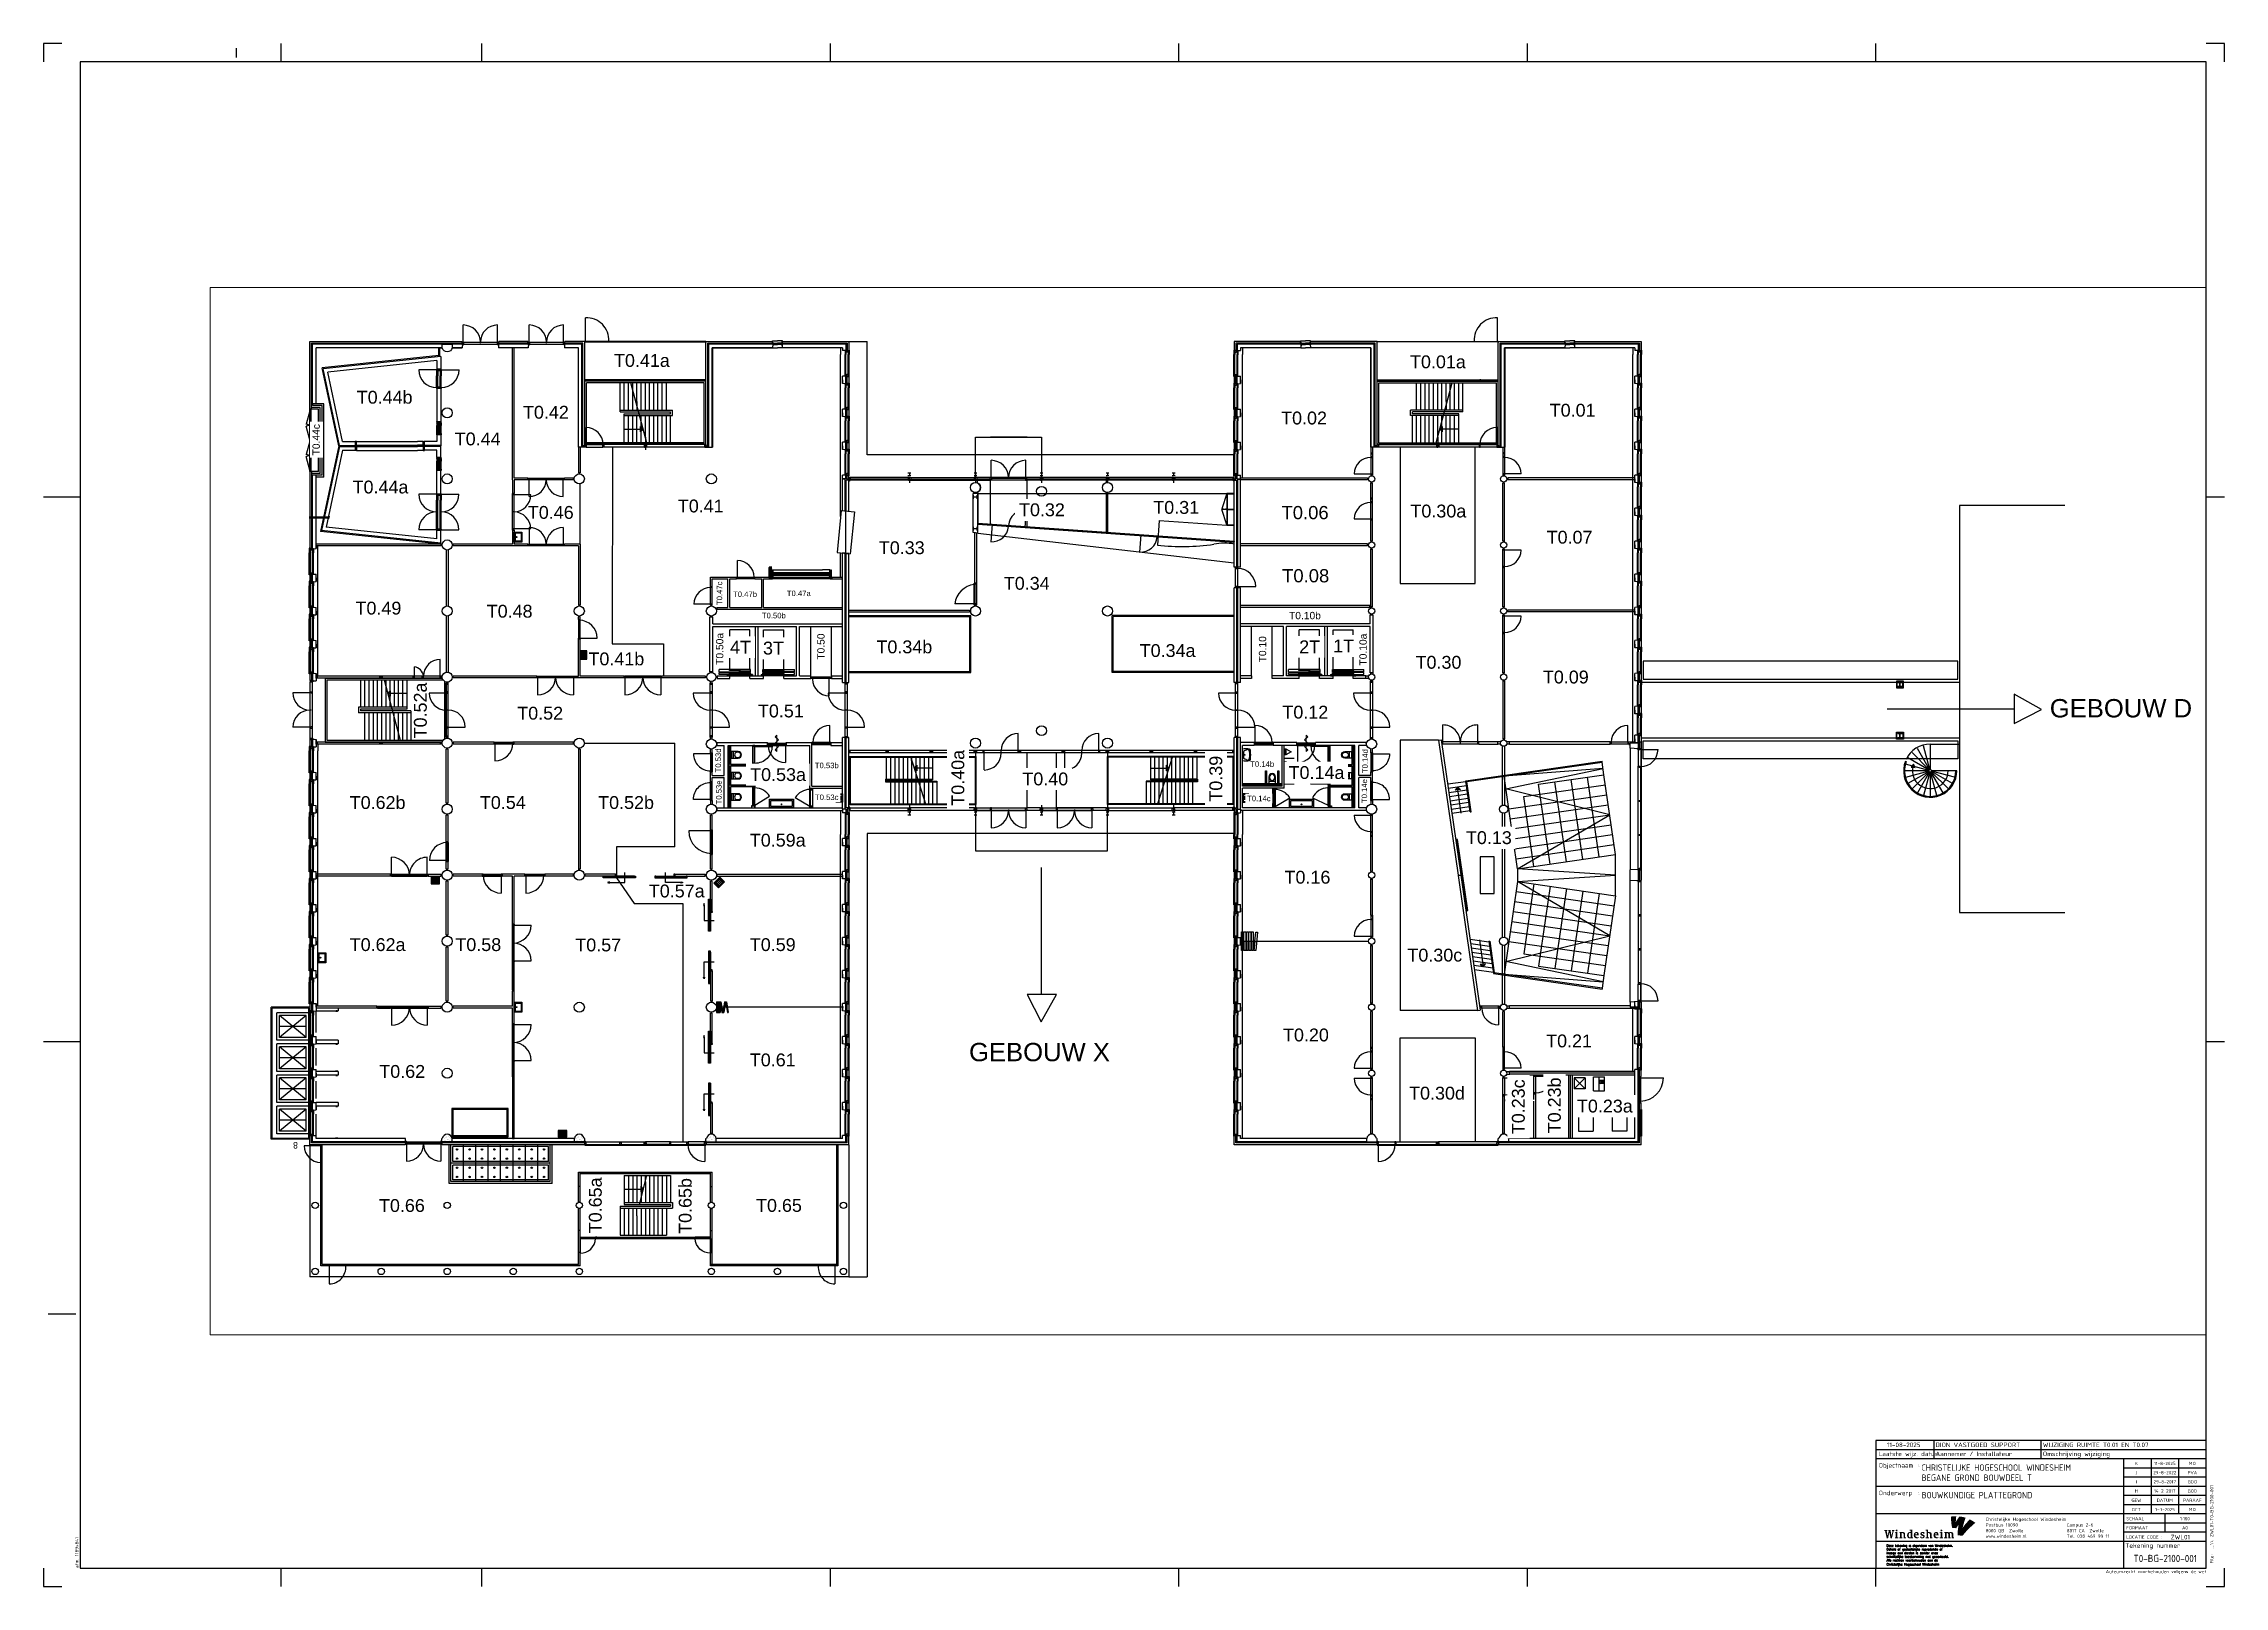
# Paper-space layout 'T0-BG-2100-001' of a CAD drawing. Header units: millimetres. Extents: x 0 to 1189, y 0 to 841.
# The model-space entities are those that its viewports show. They can reach past a viewport. Long polylines and large blocks are cut down to what shows.
import ezdxf
from ezdxf.enums import TextEntityAlignment as Align

# ---------------------------------------------------------------- set-up
doc = ezdxf.new("R2010")
doc.units = ezdxf.units.MM
doc.linetypes.add('Dash', pattern=[635, 317.5, -317.5])
doc.linetypes.add('HIDDEN2', pattern=[4.7625, 3.175, -1.5875])
doc.layers.get('0').update_dxf_attribs({"linetype": 'CONTINUOUS'})
for name, color, linetype in [('00att018', 1, 'CONTINUOUS'), ('00att025', 2, 'CONTINUOUS'), ('00att035', 3, 'CONTINUOUS'), ('00att050', 4, 'CONTINUOUS'), ('00kad018', 1, 'CONTINUOUS'), ('00kad025', 2, 'CONTINUOUS'), ('00kad070', 5, 'CONTINUOUS'), ('AL2100_BUITENWANDEN', 3, 'CONTINUOUS'), ('AL2200_BINNENWANDEN', 2, 'CONTINUOUS'), ('AL2400_TRAPPEN', 1, 'CONTINUOUS'), ('AL2800_DRAAGCONSTRUCTIE', 3, 'CONTINUOUS'), ('AL3100_BUITENWANDOPENING', 1, 'CONTINUOUS'), ('AL3200_BINNENWANDOPENING', 1, 'CONTINUOUS'), ('AL3300_VLOEROPENING', 8, 'CONTINUOUS'), ('AL3900_GEBOUWAFB', 250, 'CONTINUOUS'), ('AL4600-RUIMTENUMMER', 2, 'CONTINUOUS'), ('AL4600_RUIMTENUMMERS', 2, 'CONTINUOUS'), ('AL4900_AFWERKING', 1, 'CONTINUOUS'), ('AL6600_LIFTENDISTRIBUTIE', 3, 'CONTINUOUS'), ('AL7200_INR-GEBRUIKSRUIMTENN', 1, 'CONTINUOUS'), ('AL7400_SANITAIR', 1, 'CONTINUOUS'), ('AL7900_INRGEBOUW', 1, 'CONTINUOUS'), ('AL8100_INRVERKEERSRUIMTE', 250, 'HIDDEN2'), ('BL$2----_KADER', 7, 'CONTINUOUS'), ('BL$4----_STEMPEL', 7, 'CONTINUOUS'), ('BL$9----_LOGO', 160, 'CONTINUOUS')]:
    doc.layers.add(name, color=color, linetype=linetype)
doc.layers.add('BL$3----_VIEWPORT', color=7, linetype='CONTINUOUS', plot=False)
doc.styles.add('Arial', font='arial.ttf')
doc.styles.add('EDU', font='ROMANS.SHX', dxfattribs={"height": 2.5})
doc.styles.add('ISO', font='isocp.shx')
doc.styles.add('USER2', font='auto-det', dxfattribs={"height": 350})

psp = doc.layouts.new('T0-BG-2100-001')

msp = doc.modelspace()

# ---------------------------------------------------------------- texts
at = {"layer": 'AL2800_DRAAGCONSTRUCTIE', "style": 'USER2'}
msp.add_text('8', height=350, rotation=180, dxfattribs=at).set_placement((38779, 37393), align=Align.BOTTOM_LEFT)
at = {"layer": 'AL4600-RUIMTENUMMER', "style": 'Arial'}
for s, p in [('GEBOUW D', (134296, 60439)), ('GEBOUW X', (75372, 41696))]:
    msp.add_text(s, height=1000, dxfattribs=at).set_placement(p)
at = {"layer": 'AL4600_RUIMTENUMMERS', "style": 'Arial'}
for s, height, p in [('T0.41a', 700, (56014, 79337)), ('T0.01a', 700, (99414, 79263)), ('T0.44b', 700, (41988, 77332)), ('T0.42', 700, (51052, 76513)), ('T0.01', 700, (107031, 76625)), ('T0.02', 700, (92388, 76200)), ('T0.44', 700, (47332, 75060)), ('T0.44a', 700, (41762, 72438)), ('T0.46', 700, (51316, 71054)), ('T0.41', 700, (59495, 71404)), ('T0.31', 700, (85417, 71327)), ('T0.06', 720, (92407, 71028)), ('T0.30a', 700, (99437, 71129)), ('T0.07', 700, (106864, 69702)), ('T0.33', 700, (70454, 69129)), ('T0.34', 700, (77268, 67189)), ('T0.08', 720, (92440, 67586)), ('T0.49', 700, (41921, 65836)), ('T0.48', 700, (49075, 65668)), ('T0.47b', 300, (62507, 66912)), ('T0.47a', 300, (65438, 66961)), ('T0.50b', 300, (64076, 65751)), ('T0.10b', 400, (92817, 65671)), ('T0.34b', 700, (70324, 63724)), ('T0.34a', 700, (84676, 63523)), ('T0.41b', 700, (54622, 63069)), ('T0.30', 700, (99717, 62882)), ('T0.09', 700, (106659, 62080)), ('T0.52', 700, (50739, 60110)), ('T0.51', 700, (63862, 60230)), ('T0.12', 700, (92457, 60165)), ('T0.53b', 300, (66964, 57582)), ('T0.14b', 300, (90703, 57654)), ('T0.62b', 700, (41605, 55238)), ('T0.54', 700, (48702, 55238)), ('T0.52b', 700, (55151, 55238)), ('T0.59a', 700, (63419, 53187)), ('T0.57a', 700, (57913, 50416)), ('T0.16', 700, (92573, 51166)), ('T0.62a', 700, (41605, 47493)), ('T0.58', 700, (47365, 47493)), ('T0.57', 700, (53904, 47475)), ('T0.59', 700, (63419, 47493)), ('T0.30c', 700, (99273, 46922)), ('T0.20', 700, (92490, 42568)), ('T0.21', 700, (106838, 42243)), ('T0.61', 700, (63419, 41208)), ('T0.62', 700, (43217, 40580)), ('T0.30d', 700, (99365, 39396)), ('T0.66', 700, (43200, 33270)), ('T0.65', 700, (63759, 33276))]:
    msp.add_text(s, height=height, dxfattribs=at).set_placement(p, align=Align.BOTTOM_LEFT)
for s, height, p in [('T0.47c', 300, (62004, 66566)), ('T0.50a', 400, (62095, 63305)), ('T0.50', 400, (67616, 63585)), ('T0.10', 400, (91693, 63439)), ('T0.10a', 400, (97175, 63266)), ('T0.52a', 700, (46016, 59296)), ('T0.53d', 300, (61935, 57443)), ('T0.14d', 300, (97204, 57402)), ('T0.53e', 300, (61972, 55697)), ('T0.14e', 300, (97165, 55772)), ('T0.65a', 700, (55555, 32319)), ('T0.65b', 700, (60455, 32284))]:
    msp.add_text(s, height=height, rotation=90, dxfattribs=at).set_placement(p, align=Align.BOTTOM_LEFT)

# ---------------------------------------------------------------- blocks, each defined once
blk = doc.blocks.new('a0-dion-hor')
at = {"layer": '00kad018', "color": 1}
for p, q in [((0, 841), (0, 831)), ((10, 841), (0, 841)), ((105, 838.5), (105, 833.5)), ((129.5, 831), (129.5, 841)), ((239, 831), (239, 841)), ((429, 831), (429, 841)), ((619, 831), (619, 841)), ((809, 831), (809, 841)), ((999, 831), (999, 841)), ((1189, 841), (1179, 841)), ((1189, 831), (1189, 841)), ((0, 594), (20, 594)), ((1179, 594), (1189, 594)), ((0, 297), (20, 297)), ((1179, 297), (1189, 297)), ((2.5, 148.5), (17.5, 148.5)), ((0, 10), (0, 0)), ((0, 0), (10, 0)), ((129.5, 0), (129.5, 10)), ((239, 0), (239, 10)), ((429, 0), (429, 10)), ((619, 0), (619, 10)), ((809, 0), (809, 10)), ((999, 0), (999, 10)), ((1179, 0), (1189, 0)), ((1189, 0), (1189, 10))]:
    blk.add_line(p, q, dxfattribs=at)
at = {"layer": '00kad070', "color": 5}
for p, q in [((1179, 831), (20, 831)), ((20, 831), (20, 10)), ((1179, 10), (1179, 831)), ((20, 10), (1179, 10))]:
    blk.add_line(p, q, dxfattribs=at)
at = {"layer": '00att018', "color": 1, "style": 'ISO'}
blk.add_text('afm. 1189x841', height=1.8, rotation=90, dxfattribs=at).set_placement((19, 10))
blk.add_text('Auteursrecht voorbehouden volgens de wet', height=1.8, dxfattribs=at).set_placement((1179.1, 7.2), align=Align.RIGHT)
blk = doc.blocks.new('AI9-BLK4')
at = {"layer": 'BL$9----_LOGO'}
h = blk.add_hatch(color=40, dxfattribs=at)
edge = h.paths.add_edge_path()
edge.add_spline(control_points=[(7.1, 7.2), (4.8, 4.7), (2.6, 2.6), (-0.7, -2.1), (0, 0.5), (1.3, 5.9), (2.6, 9), (0.7, 9.7), (-2.2, 10.3), (-4.1, 10.4), (-5.5, 8.8), (-7.5, 5.5), (-8.1, 4.4), (-8, 6.9), (-7.7, 9.3), (-7.6, 10.6), (-9.6, 10.7), (-11, 10.6), (-13.2, 10.3), (-13.3, 6), (-13.1, 2), (-12, -2), (-10.8, -2.1), (-7.6, -2.4), (-7.6, -2.4), (-7.1, -1.7), (-6.1, 0), (-5, 1.4), (-5.4, -0.9), (-5.9, -4.1), (-6.1, -7.2), (-6.1, -8.1), (-6.2, -9.1), (-6.2, -10.1), (-4.7, -10.2), (-1, -10.6), (-0.7, -10.6), (-0.7, -10.6), (-0.7, -10.6), (-0.7, -10.6), (-0.7, -10.6), (-0.7, -10.6), (-0.7, -10.6), (0.7, -8.8), (2.3, -7), (3.6, -5.5), (4.7, -4.4), (5.7, -3.3), (6.7, -2.4), (9.3, 0.1), (11.5, 2.1), (13.2, 3.5), (11, 5.1), (9.5, 6.1), (7.1, 7.2)], knot_values=[0, 0, 0, 0, 1, 1, 1, 2, 2, 2, 3, 3, 3, 4, 4, 4, 5, 5, 5, 6, 6, 6, 7, 7, 7, 8, 8, 8, 9, 9, 9, 10, 10, 10, 11, 11, 11, 12, 12, 12, 13, 13, 13, 14, 14, 14, 15, 15, 15, 16, 16, 16, 17, 17, 17, 18, 18, 18, 18], degree=3, periodic=0)
h = blk.add_hatch(color=154, dxfattribs=at)
edge = h.paths.add_edge_path()
edge.add_spline(control_points=[(-0.7, -10.6), (-0.7, -10.6), (-0.7, -10.6), (-0.7, -10.6), (-0.7, -10.6), (-0.7, -10.6), (-0.7, -10.6)], knot_values=[0, 0, 0, 0, 1, 1, 1, 2, 2, 2, 2], degree=3, periodic=0)
h = blk.add_hatch(color=154, dxfattribs=at)
edge = h.paths.add_edge_path()
edge.add_spline(control_points=[(-0.7, -10.6), (-0.7, -10.6), (-0.7, -10.6), (-0.7, -10.6), (-0.7, -10.6), (-0.7, -10.6), (-0.7, -10.6)], knot_values=[0, 0, 0, 0, 1, 1, 1, 2, 2, 2, 2], degree=3, periodic=0)
blk = doc.blocks.new('AI9-BLK3')
at = {"layer": 'BL$9----_LOGO'}
h = blk.add_hatch(color=154, dxfattribs=at)
edge = h.paths.add_edge_path()
edge.add_spline(control_points=[(-27.8, 3.2), (-27.8, 3.2), (-29.8, -4.7), (-29.8, -4.7), (-29.8, -4.7), (-31.2, -4.7), (-31.2, -4.7), (-31.2, -4.7), (-32.5, 1.8), (-32.5, 1.8), (-32.5, 1.8), (-33.9, -4.7), (-33.9, -4.7), (-33.9, -4.7), (-35.4, -4.7), (-35.4, -4.7), (-35.4, -4.7), (-37.2, 3.2), (-37.2, 3.2), (-37.2, 3.2), (-38, 3.2), (-38, 3.2), (-38, 3.2), (-38, 4.2), (-38, 4.2), (-38, 4.2), (-34.8, 4.2), (-34.8, 4.2), (-34.8, 4.2), (-34.8, 3.2), (-34.8, 3.2), (-34.8, 3.2), (-35.4, 3.2), (-35.4, 3.2), (-35.4, 3.2), (-34.4, -2.1), (-34.4, -2.1), (-34.4, -2.1), (-33.2, 3.3), (-33.2, 3.3), (-33.2, 3.3), (-33.7, 3.3), (-33.7, 3.3), (-33.7, 3.3), (-33.7, 4.2), (-33.7, 4.2), (-33.7, 4.2), (-31.3, 4.2), (-31.3, 4.2), (-31.3, 4.2), (-30.2, -2.1), (-30.2, -2.1), (-30.2, -2.1), (-29, 3.2), (-29, 3.2), (-29, 3.2), (-29.8, 3.2), (-29.8, 3.2), (-29.8, 3.2), (-29.8, 4.2), (-29.8, 4.2), (-29.8, 4.2), (-27.2, 4.2), (-27.2, 4.2), (-27.2, 4.2), (-27.2, 3.2), (-27.2, 3.2), (-27.2, 3.2), (-27.8, 3.2), (-27.8, 3.2)], knot_values=[0, 0, 0, 0, 1, 1, 1, 2, 2, 2, 3, 3, 3, 4, 4, 4, 5, 5, 5, 6, 6, 6, 7, 7, 7, 8, 8, 8, 9, 9, 9, 10, 10, 10, 11, 11, 11, 12, 12, 12, 13, 13, 13, 14, 14, 14, 15, 15, 15, 16, 16, 16, 17, 17, 17, 18, 18, 18, 19, 19, 19, 20, 20, 20, 21, 21, 21, 22, 22, 22, 23, 23, 23, 23], degree=3, periodic=0)
h = blk.add_hatch(color=154, dxfattribs=at)
edge = h.paths.add_edge_path()
edge.add_spline(control_points=[(-26.4, -4.7), (-26.4, -4.7), (-26.4, -3.9), (-26.4, -3.9), (-26.4, -3.9), (-25.5, -3.9), (-25.5, -3.9), (-25.5, -3.9), (-25.5, 1.2), (-25.5, 1.2), (-25.5, 1.2), (-26.4, 1.2), (-26.4, 1.2), (-26.4, 1.2), (-26.4, 2), (-26.4, 2), (-26.4, 2), (-23.8, 2), (-23.8, 2), (-23.8, 2), (-23.8, -3.9), (-23.8, -3.9), (-23.8, -3.9), (-22.9, -3.9), (-22.9, -3.9), (-22.9, -3.9), (-22.9, -4.7), (-22.9, -4.7), (-22.9, -4.7), (-26.4, -4.7), (-26.4, -4.7)], knot_values=[0, 0, 0, 0, 1, 1, 1, 2, 2, 2, 3, 3, 3, 4, 4, 4, 5, 5, 5, 6, 6, 6, 7, 7, 7, 8, 8, 8, 9, 9, 9, 10, 10, 10, 10], degree=3, periodic=0)
edge = h.paths.add_edge_path()
edge.add_spline(control_points=[(-24.7, 2.7), (-25.2, 2.7), (-25.7, 3.2), (-25.7, 3.7), (-25.7, 4.3), (-25.2, 4.8), (-24.7, 4.8), (-24.1, 4.8), (-23.6, 4.3), (-23.6, 3.7), (-23.6, 3.2), (-24.1, 2.7), (-24.7, 2.7)], knot_values=[0, 0, 0, 0, 1, 1, 1, 2, 2, 2, 3, 3, 3, 4, 4, 4, 4], degree=3, periodic=0)
h = blk.add_hatch(color=154, dxfattribs=at)
edge = h.paths.add_edge_path()
edge.add_spline(control_points=[(-17, -4.7), (-17, -4.7), (-17, -0.9), (-17, -0.9), (-17, -0.3), (-17.2, 0.2), (-17.5, 0.5), (-17.9, 0.9), (-18.3, 1.1), (-18.9, 1.1), (-19, 1.1), (-19, 1.1), (-19.1, 1.1), (-19.1, 1.1), (-19.1, -3.9), (-19.1, -3.9), (-19.1, -3.9), (-18.2, -3.9), (-18.2, -3.9), (-18.2, -3.9), (-18.2, -4.7), (-18.2, -4.7), (-18.2, -4.7), (-21.7, -4.7), (-21.7, -4.7), (-21.7, -4.7), (-21.7, -3.9), (-21.7, -3.9), (-21.7, -3.9), (-20.8, -3.9), (-20.8, -3.9), (-20.8, -3.9), (-20.8, 1.2), (-20.8, 1.2), (-20.8, 1.2), (-21.7, 1.2), (-21.7, 1.2), (-21.7, 1.2), (-21.7, 2), (-21.7, 2), (-21.7, 2), (-19.4, 2), (-19.4, 2), (-19.1, 2), (-18.9, 2), (-18.6, 2), (-17, 2), (-16.3, 1.9), (-15.9, 1.4), (-15.5, 1), (-15.3, 0.6), (-15.3, -0.2), (-15.3, -0.2), (-15.3, -3.9), (-15.3, -3.9), (-15.3, -3.9), (-14.5, -3.9), (-14.5, -3.9), (-14.5, -3.9), (-14.5, -4.7), (-14.5, -4.7), (-14.5, -4.7), (-17, -4.7), (-17, -4.7)], knot_values=[0, 0, 0, 0, 1, 1, 1, 2, 2, 2, 3, 3, 3, 4, 4, 4, 5, 5, 5, 6, 6, 6, 7, 7, 7, 8, 8, 8, 9, 9, 9, 10, 10, 10, 11, 11, 11, 12, 12, 12, 13, 13, 13, 14, 14, 14, 15, 15, 15, 16, 16, 16, 17, 17, 17, 18, 18, 18, 19, 19, 19, 20, 20, 20, 21, 21, 21, 21], degree=3, periodic=0)
h = blk.add_hatch(color=154, dxfattribs=at)
edge = h.paths.add_edge_path(flags=16)
edge.add_spline(control_points=[(-6.8, -4.7), (-6.8, -4.7), (-6.8, -3.9), (-6.8, -3.9), (-6.8, -3.9), (-7.6, -3.9), (-7.6, -3.9), (-7.6, -3.9), (-7.6, 4.5), (-7.6, 4.5), (-7.6, 4.5), (-10.2, 4.5), (-10.2, 4.5), (-10.2, 4.5), (-10.2, 3.6), (-10.2, 3.6), (-10.2, 3.6), (-9.3, 3.6), (-9.3, 3.6), (-9.3, 3.6), (-9.3, 2), (-9.3, 2), (-9.6, 2), (-9.8, 2), (-10.2, 2), (-11.9, 2), (-13.2, 0.7), (-13.2, -1.5), (-13.2, -3.8), (-12.3, -4.8), (-10.3, -4.8), (-9.9, -4.8), (-9.3, -4.7), (-9.1, -4.7), (-9.1, -4.7), (-6.8, -4.7), (-6.8, -4.7)], knot_values=[0, 0, 0, 0, 1, 1, 1, 2, 2, 2, 3, 3, 3, 4, 4, 4, 5, 5, 5, 6, 6, 6, 7, 7, 7, 8, 8, 8, 9, 9, 9, 10, 10, 10, 11, 11, 11, 12, 12, 12, 12], degree=3, periodic=0)
edge = h.paths.add_edge_path()
edge.add_spline(control_points=[(-9.3, -3.7), (-9.5, -3.8), (-9.6, -3.8), (-9.8, -3.8), (-10.8, -3.8), (-11.5, -3.1), (-11.5, -1.2), (-11.5, 0.4), (-10.9, 1.1), (-10, 1.1), (-9.7, 1.1), (-9.5, 1), (-9.3, 1), (-9.3, 1), (-9.3, -3.7), (-9.3, -3.7)], knot_values=[0, 0, 0, 0, 1, 1, 1, 2, 2, 2, 3, 3, 3, 4, 4, 4, 5, 5, 5, 5], degree=3, periodic=0)
h = blk.add_hatch(color=154, dxfattribs=at)
edge = h.paths.add_edge_path(flags=16)
edge.add_spline(control_points=[(-0.4, -1.4), (-0.4, 1), (-1.2, 2.1), (-3, 2.1), (-4.8, 2.1), (-5.9, 0.7), (-5.9, -1.4), (-5.9, -3.6), (-4.8, -4.8), (-2.7, -4.8), (-1.9, -4.8), (-1.2, -4.6), (-0.7, -4.4), (-0.7, -4.4), (-0.7, -3.5), (-0.7, -3.5), (-1.2, -3.6), (-1.6, -3.6), (-2, -3.6), (-3.4, -3.6), (-4.2, -2.5), (-4.2, -1.4), (-4.2, -1.4), (-0.4, -1.4), (-0.4, -1.4)], knot_values=[0, 0, 0, 0, 1, 1, 1, 2, 2, 2, 3, 3, 3, 4, 4, 4, 5, 5, 5, 6, 6, 6, 7, 7, 7, 8, 8, 8, 8], degree=3, periodic=0)
edge = h.paths.add_edge_path()
edge.add_spline(control_points=[(-2.2, -0.5), (-2.2, -0.5), (-4.2, -0.5), (-4.2, -0.5), (-4.2, 0.5), (-3.8, 1.1), (-3.2, 1.1), (-2.6, 1.1), (-2.2, 0.6), (-2.2, -0.5)], knot_values=[0, 0, 0, 0, 1, 1, 1, 2, 2, 2, 3, 3, 3, 3], degree=3, periodic=0)
h = blk.add_hatch(color=154, dxfattribs=at)
edge = h.paths.add_edge_path()
edge.add_spline(control_points=[(3.2, -4.8), (2.4, -4.8), (1.5, -4.6), (1.3, -4.5), (1.3, -4.5), (1.3, -2.7), (1.3, -2.7), (1.3, -2.7), (2.3, -2.7), (2.3, -2.7), (2.3, -2.7), (2.3, -3.6), (2.3, -3.6), (2.6, -3.7), (2.9, -3.8), (3.3, -3.8), (4.1, -3.8), (4.5, -3.5), (4.5, -3), (4.5, -2.5), (4.1, -2.3), (3.5, -2.1), (3.5, -2.1), (2.7, -1.8), (2.7, -1.8), (1.8, -1.5), (1.3, -1), (1.3, 0.1), (1.3, 1.2), (2.3, 2.1), (3.9, 2.1), (4.6, 2.1), (5.3, 2), (5.7, 1.9), (5.7, 1.9), (5.7, 0), (5.7, 0), (5.7, 0), (4.7, 0), (4.7, 0), (4.7, 0), (4.7, 1), (4.7, 1), (4.4, 1.1), (4.2, 1.1), (3.9, 1.1), (3.2, 1.1), (2.8, 0.8), (2.8, 0.4), (2.8, 0), (3, -0.2), (3.6, -0.4), (3.6, -0.4), (4.4, -0.7), (4.4, -0.7), (5.4, -1), (6, -1.6), (6, -2.6), (6, -4), (4.8, -4.8), (3.2, -4.8)], knot_values=[0, 0, 0, 0, 1, 1, 1, 2, 2, 2, 3, 3, 3, 4, 4, 4, 5, 5, 5, 6, 6, 6, 7, 7, 7, 8, 8, 8, 9, 9, 9, 10, 10, 10, 11, 11, 11, 12, 12, 12, 13, 13, 13, 14, 14, 14, 15, 15, 15, 16, 16, 16, 17, 17, 17, 18, 18, 18, 19, 19, 19, 20, 20, 20, 20], degree=3, periodic=0)
h = blk.add_hatch(color=154, dxfattribs=at)
edge = h.paths.add_edge_path()
edge.add_spline(control_points=[(11.8, -4.7), (11.8, -4.7), (11.8, -1), (11.8, -1), (11.8, -0.3), (11.7, 0.2), (11.3, 0.5), (10.9, 0.9), (10.5, 1.1), (10, 1.1), (9.9, 1.1), (9.8, 1.1), (9.7, 1.1), (9.7, 1.1), (9.7, -3.9), (9.7, -3.9), (9.7, -3.9), (10.6, -3.9), (10.6, -3.9), (10.6, -3.9), (10.6, -4.7), (10.6, -4.7), (10.6, -4.7), (7.1, -4.7), (7.1, -4.7), (7.1, -4.7), (7.1, -3.9), (7.1, -3.9), (7.1, -3.9), (8, -3.9), (8, -3.9), (8, -3.9), (8, 3.6), (8, 3.6), (8, 3.6), (7.2, 3.6), (7.2, 3.6), (7.2, 3.6), (7.2, 4.5), (7.2, 4.5), (7.2, 4.5), (9.7, 4.5), (9.7, 4.5), (9.7, 4.5), (9.7, 2), (9.7, 2), (9.9, 2), (10.2, 2), (10.5, 2), (11.9, 2), (12.5, 1.8), (13, 1.4), (13.4, 1), (13.5, 0.5), (13.5, -0.2), (13.5, -0.2), (13.5, -3.9), (13.5, -3.9), (13.5, -3.9), (14.3, -3.9), (14.3, -3.9), (14.3, -3.9), (14.3, -4.7), (14.3, -4.7), (14.3, -4.7), (11.8, -4.7), (11.8, -4.7)], knot_values=[0, 0, 0, 0, 1, 1, 1, 2, 2, 2, 3, 3, 3, 4, 4, 4, 5, 5, 5, 6, 6, 6, 7, 7, 7, 8, 8, 8, 9, 9, 9, 10, 10, 10, 11, 11, 11, 12, 12, 12, 13, 13, 13, 14, 14, 14, 15, 15, 15, 16, 16, 16, 17, 17, 17, 18, 18, 18, 19, 19, 19, 20, 20, 20, 21, 21, 21, 22, 22, 22, 22], degree=3, periodic=0)
h = blk.add_hatch(color=154, dxfattribs=at)
edge = h.paths.add_edge_path(flags=16)
edge.add_spline(control_points=[(21.1, -1.4), (21.1, 1), (20.4, 2.1), (18.5, 2.1), (16.7, 2.1), (15.6, 0.7), (15.6, -1.4), (15.6, -3.6), (16.8, -4.8), (18.9, -4.8), (19.6, -4.8), (20.3, -4.6), (20.8, -4.4), (20.8, -4.4), (20.8, -3.5), (20.8, -3.5), (20.4, -3.6), (19.9, -3.6), (19.5, -3.6), (18.1, -3.6), (17.3, -2.5), (17.3, -1.4), (17.3, -1.4), (21.1, -1.4), (21.1, -1.4)], knot_values=[0, 0, 0, 0, 1, 1, 1, 2, 2, 2, 3, 3, 3, 4, 4, 4, 5, 5, 5, 6, 6, 6, 7, 7, 7, 8, 8, 8, 8], degree=3, periodic=0)
edge = h.paths.add_edge_path()
edge.add_spline(control_points=[(19.3, -0.5), (19.3, -0.5), (17.3, -0.5), (17.3, -0.5), (17.3, 0.5), (17.8, 1.1), (18.4, 1.1), (18.9, 1.1), (19.3, 0.6), (19.3, -0.5)], knot_values=[0, 0, 0, 0, 1, 1, 1, 2, 2, 2, 3, 3, 3, 3], degree=3, periodic=0)
h = blk.add_hatch(color=154, dxfattribs=at)
edge = h.paths.add_edge_path()
edge.add_spline(control_points=[(22.5, -4.7), (22.5, -4.7), (22.5, -3.9), (22.5, -3.9), (22.5, -3.9), (23.4, -3.9), (23.4, -3.9), (23.4, -3.9), (23.4, 1.2), (23.4, 1.2), (23.4, 1.2), (22.5, 1.2), (22.5, 1.2), (22.5, 1.2), (22.5, 2), (22.5, 2), (22.5, 2), (25.1, 2), (25.1, 2), (25.1, 2), (25.1, -3.9), (25.1, -3.9), (25.1, -3.9), (26, -3.9), (26, -3.9), (26, -3.9), (26, -4.7), (26, -4.7), (26, -4.7), (22.5, -4.7), (22.5, -4.7)], knot_values=[0, 0, 0, 0, 1, 1, 1, 2, 2, 2, 3, 3, 3, 4, 4, 4, 5, 5, 5, 6, 6, 6, 7, 7, 7, 8, 8, 8, 9, 9, 9, 10, 10, 10, 10], degree=3, periodic=0)
edge = h.paths.add_edge_path()
edge.add_spline(control_points=[(24.2, 2.7), (23.6, 2.7), (23.2, 3.2), (23.2, 3.7), (23.2, 4.3), (23.6, 4.8), (24.2, 4.8), (24.8, 4.8), (25.3, 4.3), (25.3, 3.7), (25.3, 3.2), (24.8, 2.7), (24.2, 2.7)], knot_values=[0, 0, 0, 0, 1, 1, 1, 2, 2, 2, 3, 3, 3, 4, 4, 4, 4], degree=3, periodic=0)
h = blk.add_hatch(color=154, dxfattribs=at)
edge = h.paths.add_edge_path()
edge.add_spline(control_points=[(35.5, -4.7), (35.5, -4.7), (35.5, -0.9), (35.5, -0.9), (35.5, -0.3), (35.3, 0.2), (35, 0.5), (34.7, 0.9), (34.2, 1.1), (33.5, 1.1), (33.4, 1.1), (33.3, 1), (33.2, 1), (33.4, 0.8), (33.5, 0.3), (33.5, -0.1), (33.5, -0.1), (33.5, -3.9), (33.5, -3.9), (33.5, -3.9), (34.3, -3.9), (34.3, -3.9), (34.3, -3.9), (34.3, -4.7), (34.3, -4.7), (34.3, -4.7), (31.8, -4.7), (31.8, -4.7), (31.8, -4.7), (31.8, -0.9), (31.8, -0.9), (31.8, -0.2), (31.6, 0.2), (31.3, 0.5), (30.9, 0.9), (30.5, 1.1), (30, 1.1), (30, 1.1), (29.9, 1.1), (29.8, 1.1), (29.8, 1.1), (29.8, -3.9), (29.8, -3.9), (29.8, -3.9), (30.6, -3.9), (30.6, -3.9), (30.6, -3.9), (30.6, -4.7), (30.6, -4.7), (30.6, -4.7), (27.2, -4.7), (27.2, -4.7), (27.2, -4.7), (27.2, -3.9), (27.2, -3.9), (27.2, -3.9), (28.1, -3.9), (28.1, -3.9), (28.1, -3.9), (28.1, 1.2), (28.1, 1.2), (28.1, 1.2), (27.2, 1.2), (27.2, 1.2), (27.2, 1.2), (27.2, 2), (27.2, 2), (27.2, 2), (29.6, 2), (29.6, 2), (29.9, 2), (30.2, 2), (30.4, 2), (31.4, 2), (31.9, 1.9), (32.5, 1.7), (33, 1.9), (33.7, 2), (34.5, 2), (35.6, 2), (36.3, 1.8), (36.7, 1.4), (37.1, 1), (37.2, 0.5), (37.2, -0.1), (37.2, -0.1), (37.2, -3.9), (37.2, -3.9), (37.2, -3.9), (38, -3.9), (38, -3.9), (38, -3.9), (38, -4.7), (38, -4.7), (38, -4.7), (35.5, -4.7), (35.5, -4.7)], knot_values=[0, 0, 0, 0, 1, 1, 1, 2, 2, 2, 3, 3, 3, 4, 4, 4, 5, 5, 5, 6, 6, 6, 7, 7, 7, 8, 8, 8, 9, 9, 9, 10, 10, 10, 11, 11, 11, 12, 12, 12, 13, 13, 13, 14, 14, 14, 15, 15, 15, 16, 16, 16, 17, 17, 17, 18, 18, 18, 19, 19, 19, 20, 20, 20, 21, 21, 21, 22, 22, 22, 23, 23, 23, 24, 24, 24, 25, 25, 25, 26, 26, 26, 27, 27, 27, 28, 28, 28, 29, 29, 29, 30, 30, 30, 31, 31, 31, 32, 32, 32, 32], degree=3, periodic=0)
blk = doc.blocks.new('CHW_ONDERHOEK')
at = {"layer": '00kad025', "color": 2}
for p, q in [((-190, 79.5), (-190, 69.5)), ((-10, 79.5), (-190, 79.5)), ((-10, 74.5), (-190, 74.5)), ((-158.5, 79.5), (-158.5, 69.5)), ((-100, 79.5), (-100, 69.5)), ((-10, 64.5), (-55, 64.5)), ((-10, 59.5), (-55, 59.5)), ((-40, 69.5), (-40, 39.5)), ((-25, 69.5), (-25, 39.5)), ((-10, 54.5), (-55, 54.5)), ((-10, 49.5), (-55, 49.5)), ((-32.5, 39.5), (-32.5, 34.5)), ((-32.5, 34.5), (-32.5, 29.5))]:
    blk.add_line(p, q, dxfattribs=at)
at = {"layer": '00kad070', "color": 5}
for p, q in [((-10, 69.5), (-190, 69.5)), ((-190, 69.5), (-190, 10)), ((-55, 69.5), (-55, 10)), ((-55, 54.5), (-190, 54.5)), ((-10, 39.5), (-190, 39.5)), ((-10, 44.5), (-55, 44.5)), ((-55, 24.5), (-190, 24.5)), ((-10, 34.5), (-55, 34.5)), ((-10, 29.5), (-55, 29.5)), ((-10, 24.5), (-55, 24.5))]:
    blk.add_line(p, q, dxfattribs=at)
at = {"color": 7, "xscale": 0.5, "yscale": 0.5, "zscale": 0.5}
for name, p in [('AI9-BLK4', (-142.4, 32.9)), ('AI9-BLK3', (-166.4, 28.6))]:
    blk.add_blockref(name, p, dxfattribs=at)
at = {"color": 1, "style": 'ISO'}
for s, p in [('Christelijke Hogeschool Windesheim', (-130.2, 35.7)), ('www.windesheim.nl', (-130.2, 26.5)), ('Postbus 10090', (-130.2, 32.6)), ('8000 GB  Zwolle', (-130.2, 29.5)), ('Campus 2-6', (-85.9, 32.6)), ('8017 CA  Zwolle', (-85.9, 29.5)), ('Tel. 038 469 99 11', (-85.9, 26.5))]:
    blk.add_text(s, height=1.8, dxfattribs=at).set_placement(p)
at = {"layer": '00att018', "color": 1, "style": 'ISO'}
for s, p in [('GEW', (-48, 46)), ('DATUM', (-32.5, 46)), ('PARAAF', (-17.5, 46)), ('GET', (-48, 41))]:
    blk.add_text(s, height=1.8, dxfattribs=at).set_placement(p, align=Align.CENTER)
for s, p in [('SCHAAL', (-53.5, 36)), ('FORMAAT', (-53.5, 31))]:
    blk.add_text(s, height=1.8, dxfattribs=at).set_placement(p)
at = {"layer": '00att018', "color": 1, "style": 'ISO', "width": 0.9}
blk.add_text('....\\\\', height=1.8, rotation=90, dxfattribs=at).set_placement((-6, 20.5))
at = {"layer": '00att018', "color": 1, "linetype": 'Continuous', "style": 'EDU'}
for s, p in [('Alle rechten voorbehouden aan de', (-184.2, 13.6)), ('Deze tekening is eigendom van Windesheim.', (-184.2, 21.6)), ('Gehele of gedeeltelijke reproduktie of', (-184.2, 19.6)), ('inzage aan derden is zonder onze', (-184.2, 17.6)), ('schriftelijke toestemming niet geoorloofd.', (-184.2, 15.6)), ('Christelijke Hogeschool Windesheim', (-184.2, 11.4))]:
    blk.add_text(s, height=1.2, dxfattribs=at).set_placement(p)
at = {"layer": '00att018', "color": 1, "style": 'ISO'}
blk.add_text('File:', height=1.8, rotation=90, dxfattribs=at).set_placement((-6, 12.5))
for tag, p in [('WZ_CODED', (-48, 66.1)), ('WZ_CODEC', (-48, 61.1)), ('WZ_DATUMD', (-32.5, 66.1)), ('WZ_DATUMC', (-32.5, 61.1)), ('WZ_WZGOEDD', (-17.5, 66.1)), ('WZ_WZGOEDC', (-17.5, 61.1)), ('WZ_CODEA', (-48, 51.1)), ('WZ_CODEB', (-48, 56.1)), ('WZ_DATUMB', (-32.5, 56.1)), ('WZ_DATUMA', (-32.5, 51.1)), ('WZ_WZGOEDB', (-17.5, 56.1)), ('WZ_WZGOEDA', (-17.5, 51.1)), ('TKDATCREAT', (-32.5, 41)), ('TKSCHAAL', (-21.5, 36)), ('TKINIT', (-17.5, 41)), ('TKFORMAAT', (-21.5, 31))]:
    blk.add_attdef(tag, text='', height=1.8, dxfattribs=at).set_placement(p, align=Align.CENTER)
blk.add_attdef('DWGNAME', (-6, 26.9), '', height=1.8, rotation=90, dxfattribs=at)
at = {"layer": '00att025', "color": 2, "style": 'ISO'}
for s, p in [('Objectnaam', (-188.5, 64.7)), ('Onderwerp', (-188.5, 49.7)), ('Tekening nummer', (-54, 21))]:
    blk.add_text(s, height=2.5, dxfattribs=at).set_placement(p)
at = {"layer": '00att025', "style": 'ISO'}
for p in [(-167, 64.7), (-167, 49.8)]:
    blk.add_text(':', height=2.5, dxfattribs=at).set_placement(p)
at = {"layer": '00att025', "color": 1, "style": 'ISO'}
blk.add_text('LOCATIE CODE :', height=1.8, dxfattribs=at).set_placement((-53.5, 26))
at = {"layer": '00att025', "color": 2, "style": 'ISO'}
for tag, p in [('WZ_DATUM', (-184, 75.9)), ('WZ_AANNEMER_INSTALATEUR', (-157.5, 75.9)), ('WZ_OMSCHR', (-99, 75.9))]:
    blk.add_attdef(tag, p, '', height=2.5, dxfattribs=at)
at = {"layer": '00att025', "color": 3, "style": 'ISO'}
blk.add_attdef('TKVRIJ2', text='', height=2.5, dxfattribs=at).set_placement((-24, 25.6), align=Align.CENTER)
at = {"layer": '00att035', "color": 3, "style": 'ISO'}
for s, p in [('Laatste wijz. datum', (-188.5, 71)), ('Aannemer / Installateur', (-157.5, 71)), ('Omschrijving wijziging', (-99, 71))]:
    blk.add_text(s, height=2.5, dxfattribs=at).set_placement(p)
for tag, p in [('TK1OMSCHR', (-165.1, 57.5)), ('PROMSCHR', (-165.1, 63)), ('TK2OMSCHR', (-165.1, 48)), ('TKVRIJ1', (-165.1, 42.5))]:
    blk.add_attdef(tag, p, '', height=3.5, dxfattribs=at)
at = {"layer": '00att050', "color": 4, "style": 'ISO'}
blk.add_attdef('TKFASE', text='', height=5, dxfattribs=at).set_placement((-14.5, 82), align=Align.RIGHT)
blk.add_attdef('TKTEKNR', text='', height=5, dxfattribs=at).set_placement((-32.2, 13.2), align=Align.CENTER)
blk = doc.blocks.new('AH28HA16')
for points in [[(-80, 76), (80, 76)], [(0, -76), (0, 76)], [(-80, -76), (80, -76)]]:
    blk.add_lwpolyline(points)
blk = doc.blocks.new('AH28HB20')
for points in [[(-100, 100), (100, 100)], [(0, -100), (0, 100)], [(-100, -100), (100, -100)]]:
    blk.add_lwpolyline(points)
blk = doc.blocks.new('*X22')
for p, q in [((40865, 61991), (40865, 61991)), ((40867, 61850), (40867, 61850)), ((40911, 61846), (40911, 61846)), ((40956, 61949), (40956, 61949)), ((41058, 61906), (41058, 61906)), ((41081, 61927), (41081, 61927)), ((41101, 61907), (41101, 61907)), ((41187, 61945), (41187, 61945)), ((41229, 61944), (41229, 61944)), ((41248, 61867), (41248, 61867)), ((41336, 61965), (41336, 61965)), ((40992, 61787), (40992, 61787)), ((41006, 61746), (41006, 61746)), ((41007, 61712), (41007, 61712)), ((41135, 61786), (41135, 61786)), ((41137, 61744), (41137, 61744)), ((41177, 61793), (41177, 61793)), ((41325, 61809), (41325, 61809))]:
    blk.add_line(p, q)
blk = doc.blocks.new('48C')
at = {"layer": 'AL2100_BUITENWANDEN'}
for p, q in [((2, -95), (60, -95)), ((2, -165), (60, -165))]:
    blk.add_line(p, q, dxfattribs=at)
at = {"layer": 'AL3200_BINNENWANDOPENING'}
for p, q in [((60, 115), (360, 115)), ((0, -105), (48, -105)), ((0, -155), (48, -155)), ((2, -97), (2, -103)), ((2, -97), (48, -97)), ((2, -103), (48, -103)), ((2, -163), (2, -157)), ((2, -157), (48, -157)), ((2, -163), (48, -163)), ((48, -97), (48, -103)), ((48, -105), (48, -110)), ((48, -110), (50, -110)), ((48, -150), (50, -150)), ((48, -155), (48, -150)), ((48, -163), (48, -157)), ((50, -97), (50, -103)), ((50, -97), (60, -97)), ((50, -103), (55, -103)), ((50, -105), (55, -105)), ((50, -105), (50, -110)), ((50, -155), (50, -150)), ((50, -155), (55, -155)), ((50, -157), (55, -157)), ((50, -163), (50, -157)), ((50, -163), (60, -163)), ((55, -103), (55, -105)), ((55, -157), (55, -155)), ((60, -95), (360, -95)), ((60, -165), (360, -165)), ((60, -375), (360, -375))]:
    blk.add_line(p, q, dxfattribs=at)
for points in [[(0, 85), (10, 85), (10, -75), (0, -75), (0, -95), (60, -95), (60, 115), (-15, 115), (-15, 105), (0, 105)], [(0, -345), (10, -345), (10, -185), (0, -185), (0, -165), (60, -165), (60, -375), (-15, -375), (-15, -365), (0, -365)]]:
    blk.add_lwpolyline(points, close=True, dxfattribs=at)
for points in [[(60, -100), (50.5, -100)], [(60, -108.7), (50.5, -107)], [(60, -151.3), (50.5, -153)], [(60, -160), (50.5, -160)], [(60, -95), (60, -165)]]:
    blk.add_lwpolyline(points, dxfattribs=at)
blk = doc.blocks.new('*X23')
for p, q in [((2633, 17306), (2636, 17311)), ((2639, 17306), (2636, 17311)), ((2639, 17306), (2641, 17311)), ((2644, 17306), (2641, 17311)), ((2644, 17306), (2647, 17311)), ((2650, 17306), (2647, 17311)), ((2650, 17306), (2653, 17311)), ((2656, 17306), (2653, 17311)), ((2656, 17306), (2659, 17311)), ((2662, 17306), (2659, 17311)), ((2662, 17306), (2664, 17311)), ((2667, 17306), (2664, 17311)), ((2667, 17306), (2670, 17311)), ((2673, 17306), (2670, 17311)), ((2673, 17306), (2676, 17311)), ((2679, 17306), (2676, 17311)), ((2679, 17306), (2682, 17311)), ((2685, 17306), (2682, 17311)), ((2685, 17306), (2688, 17311)), ((2690, 17306), (2688, 17311)), ((2690, 17306), (2693, 17311)), ((2696, 17306), (2693, 17311)), ((2696, 17306), (2699, 17311)), ((2702, 17306), (2699, 17311)), ((2702, 17306), (2705, 17311)), ((2708, 17306), (2705, 17311)), ((2708, 17306), (2711, 17311)), ((2714, 17306), (2711, 17311)), ((2714, 17306), (2716, 17311)), ((2719, 17306), (2716, 17311)), ((2719, 17306), (2722, 17311)), ((2723, 17309), (2722, 17311))]:
    blk.add_line(p, q)
blk = doc.blocks.new('48B')
at = {"layer": 'AL3200_BINNENWANDOPENING'}
for p, q in [((60, 115), (210, 115)), ((63, 84), (210, 84)), ((63, 84), (63, 72)), ((63, 72), (210, 72)), ((63, 7), (210, 7)), ((63, 7), (63, -1)), ((60, -115), (210, -115)), ((63, -1), (210, -1)), ((63, -74), (210, -74)), ((63, -84), (63, -74)), ((63, -84), (210, -84))]:
    blk.add_line(p, q, dxfattribs=at)
for points in [[(0, -85), (10, -85), (10, 85), (0, 85), (0, 105), (-15, 105), (-15, 115), (60, 115), (60, -115), (-15, -115), (-15, -105), (0, -105)], [(65, 104.5), (65, 94.5), (60, 94.5), (60, 87), (85, 87), (85, 112), (60, 112), (60, 104.5)], [(65, 33), (65, 23), (60, 23), (60, 10), (85, 10), (85, 69), (60, 69), (60, 56), (65, 56), (65, 46), (60, 46), (60, 33)], [(85, 10), (90, 10), (90, 69), (85, 69)], [(65, -45), (65, -55), (60, -55), (60, -71), (85, -71), (85, -4), (60, -4), (60, -19.5), (65, -19.5), (65, -29.5), (60, -29.5), (60, -45)], [(65, -104.5), (65, -94.5), (60, -94.5), (60, -87), (85, -87), (85, -112), (60, -112), (60, -104.5)], [(85, -71), (90, -71), (90, -4), (85, -4)]]:
    blk.add_lwpolyline(points, close=True, dxfattribs=at)
blk = doc.blocks.new('48A')
at = {"layer": 'AL3200_BINNENWANDOPENING'}
for points in [[(-15, 105), (-15, 115), (50, 115), (50, 50), (75, 50)], [(75, 10), (0, 10)], [(35, 125), (360, 125)], [(60, 60), (60, 125)], [(60, 65), (360, 65)], [(75, 60), (75, 10)], [(75, -50), (50, -50), (50, -115), (-15, -115), (-15, -105)], [(75, -10), (0, -10)], [(35, -125), (360, -125)], [(60, -60), (60, -125)], [(60, -65), (360, -65)], [(75, -10), (75, -60)]]:
    blk.add_lwpolyline(points, dxfattribs=at)
for centre in [(25, 125), (25, -125)]:
    blk.add_circle(centre, 7.5, dxfattribs=at)
blk = doc.blocks.new('AH74WT55')
for points in [[(-275, -424), (-275, 0), (275, 0), (275, -424)], [(225, -374), (-225, -374), (-225, -72), (225, -72)]]:
    blk.add_lwpolyline(points, close=True)
blk.add_circle((2, -130), 24.3)
blk = doc.blocks.new('A$C56202549')
at = {"layer": 'AL3100_BUITENWANDOPENING'}
for p, q in [((70, 80), (0, 80)), ((0, 80), (0, 0)), ((0, 0), (70, 0)), ((70, 0), (70, 80)), ((70, 80), (910, 80)), ((870, 0), (70, 0)), ((870, 0), (870, 80)), ((910, 0), (870, 0)), ((910, 80), (910, 880)), ((910, 80), (910, 0))]:
    blk.add_line(p, q, dxfattribs=at)
for start, end in [(89.42479, 177.78084), (182.21916, 183.29064)]:
    blk.add_arc((902, 48), 832, start, end, dxfattribs=at)
blk = doc.blocks.new('deur T0')
at = {"layer": 'AL3100_BUITENWANDOPENING'}
for p, q in [((-1288, 0), (-1340, 0)), ((-1340, 0), (-1340, -59)), ((-52, 0), (-1288, 0)), ((-1288, -63), (-1288, 0)), ((-52, -63), (-52, 0)), ((-52, 0), (0, 0)), ((0, 0), (0, -59)), ((-1355, -59), (-1355, -114)), ((-1340, -59), (-1355, -59)), ((-1355, -114), (-1305, -114)), ((-1305, -114), (-1305, -63)), ((-1305, -63), (-1288, -63)), ((-35, -114), (-1305, -114)), ((-52, -63), (-1288, -63)), ((-35, -63), (-52, -63)), ((-35, -114), (-35, -63)), ((15, -114), (-35, -114)), ((-35, -114), (-35, -1368)), ((0, -59), (15, -59)), ((15, -59), (15, -114))]:
    blk.add_line(p, q, dxfattribs=at)
blk.add_arc((-24, -87), 1281, 181.20134, 269.52507, dxfattribs=at)
blk = doc.blocks.new('AH74UG')
for p, q in [((-131, -40), (-131, -320)), ((-131, -65), (131, -65)), ((-131, -140), (131, -140)), ((-131, -214), (131, -214)), ((-131, -289), (131, -289)), ((131, -40), (131, -320))]:
    blk.add_line(p, q)
blk.add_lwpolyline([(-230, 0), (230, 0), (230, -40), (-230, -40)], close=True)
for points in [[(230, -40), (230, -360), (-230, -360), (-230, -40)], [(190, -40), (190, -320), (-190, -320), (-190, -40)]]:
    blk.add_lwpolyline(points)
blk = doc.blocks.new('deur_dubbel')
for points in [[(30634.5, 48985), (30634.5, 48885), (30584.5, 48885), (30584.5, 48985)], [(32634.5, 48985), (32634.5, 48885), (32584.5, 48885), (32584.5, 48985)]]:
    blk.add_lwpolyline(points, close=True)
at = {"flags": 128}
for points in [[(30634.5, 48935), (30634.5, 47960)], [(30634.5, 48935), (31609.5, 48935)], [(31609.5, 48985), (31609.5, 48935)], [(32584.5, 48935), (31609.5, 48935)], [(32584.5, 48935), (32584.5, 47960)]]:
    blk.add_lwpolyline(points, dxfattribs=at)
for centre, start, end in [((30634.5, 48935), 270, 0), ((32584.5, 48935), 180, 270)]:
    blk.add_arc(centre, 975, start, end)
blk = doc.blocks.new('WAND TOILET')
at = {"linetype": 'Continuous'}
blk.add_line((120, -180), (120, 180), dxfattribs=at)
for points in [[(370, 180), (0, 180), (0, -180), (370, -180, 1)], [(370, -140, 1), (370, 140), (310, 140, 1), (310, -140)]]:
    blk.add_lwpolyline(points, format="xyb", close=True, dxfattribs=at)

# ---------------------------------------------------------------- linework, layer by layer
msp.add_lwpolyline([(50473, 37492), (50573, 37492), (50573, 37542), (50473, 37542)], close=True)
at = {"layer": 'AL2100_BUITENWANDEN'}
for p, q in [((39423, 80939), (47718, 80939)), ((39423, 77239), (39423, 80939)), ((47732, 80839), (47723, 80935)), ((49727, 80839), (49737, 80935)), ((51318, 80939), (49742, 80939)), ((51332, 80839), (51323, 80935)), ((53327, 80839), (53337, 80935)), ((54423, 80939), (53342, 80939)), ((54423, 75245), (54423, 80939)), ((61023, 80939), (64648, 80939)), ((61023, 75245), (61023, 80939)), ((64663, 80834), (64651, 80961)), ((64651, 80961), (64923, 80961)), ((64663, 80839), (64653, 80935)), ((64666, 80834), (64654, 80961)), ((65195, 80961), (64923, 80961)), ((65179, 80834), (65192, 80961)), ((65182, 80834), (65195, 80961)), ((65183, 80839), (65192, 80935)), ((65197, 80939), (68823, 80939)), ((68823, 80939), (68823, 80464)), ((93448, 80939), (89823, 80939)), ((89823, 80939), (89823, 80464)), ((93451, 80961), (93723, 80961)), ((93463, 80834), (93451, 80961)), ((93463, 80839), (93453, 80935)), ((93466, 80834), (93454, 80961)), ((93995, 80961), (93723, 80961)), ((93979, 80834), (93992, 80961)), ((93982, 80834), (93995, 80961)), ((93983, 80839), (93992, 80935)), ((97623, 80939), (93997, 80939)), ((97623, 75245), (97623, 80939)), ((104223, 80939), (107848, 80939)), ((104223, 75245), (104223, 80939)), ((107851, 80961), (108123, 80961)), ((107863, 80834), (107851, 80961)), ((107863, 80839), (107853, 80935)), ((107866, 80834), (107854, 80961)), ((108395, 80961), (108123, 80961)), ((108379, 80834), (108392, 80961)), ((108382, 80834), (108395, 80961)), ((108383, 80839), (108392, 80935)), ((108397, 80939), (112023, 80939)), ((112023, 80939), (112023, 80464)), ((39523, 80839), (47732, 80839)), ((39523, 77239), (39523, 80839)), ((46652, 80779), (39583, 80779)), ((39583, 77539), (39583, 80779)), ((46652, 80589), (39773, 80589)), ((39773, 77539), (39773, 80589)), ((46523, 80586), (46653, 80586)), ((47749, 80779), (47193, 80779)), ((47739, 80589), (47193, 80589)), ((47193, 80586), (47742, 80586)), ((47749, 80779), (47739, 80589)), ((47752, 80779), (47742, 80586)), ((49707, 80779), (49717, 80586)), ((51349, 80779), (49710, 80779)), ((49710, 80779), (49720, 80589)), ((50473, 80586), (49717, 80586)), ((51339, 80589), (49720, 80589)), ((51332, 80839), (49727, 80839)), ((51342, 80586), (50573, 80586)), ((51349, 80779), (51339, 80589)), ((51352, 80779), (51342, 80586)), ((53307, 80779), (53317, 80586)), ((53310, 80779), (53320, 80589)), ((54263, 80779), (53310, 80779)), ((54070, 80586), (53317, 80586)), ((54073, 80589), (53320, 80589)), ((54323, 80839), (53327, 80839)), ((54070, 80586), (54070, 75167)), ((54073, 75170), (54073, 80589)), ((54073, 80439), (54073, 80589)), ((54263, 75180), (54263, 80779)), ((54323, 75240), (54323, 80839)), ((61123, 80839), (64663, 80839)), ((61123, 75240), (61123, 80839)), ((64670, 80779), (61183, 80779)), ((61183, 75180), (61183, 80779)), ((64660, 80589), (61373, 80589)), ((61373, 75170), (61373, 80589)), ((61376, 80586), (64663, 80586)), ((61376, 80586), (61376, 75167)), ((64670, 80779), (64660, 80589)), ((64673, 80779), (64663, 80586)), ((64663, 80586), (64923, 80586)), ((65183, 80586), (64923, 80586)), ((65173, 80779), (65183, 80586)), ((68663, 80779), (65176, 80779)), ((65176, 80779), (65186, 80589)), ((65183, 80839), (68723, 80839)), ((68470, 80586), (65183, 80586)), ((68473, 80589), (65186, 80589)), ((68370, 80586), (68370, 80214)), ((68470, 80586), (68470, 80439)), ((68663, 80429), (68470, 80439)), ((68473, 80589), (68473, 80442)), ((68663, 80432), (68473, 80442)), ((68663, 80779), (68663, 80432)), ((68718, 80449), (68845, 80461)), ((68718, 80446), (68845, 80458)), ((68723, 80839), (68723, 80449)), ((68723, 80449), (68818, 80459)), ((68845, 80461), (68845, 80214)), ((89928, 80449), (89801, 80461)), ((89801, 80461), (89801, 80214)), ((89927, 80446), (89801, 80458)), ((89923, 80449), (89827, 80459)), ((93463, 80839), (89923, 80839)), ((89923, 80839), (89923, 80449)), ((93470, 80779), (89983, 80779)), ((89983, 80779), (89983, 80432)), ((89983, 80432), (90173, 80442)), ((89983, 80429), (90176, 80439)), ((93460, 80589), (90173, 80589)), ((90173, 80589), (90173, 80442)), ((90176, 80586), (90176, 80439)), ((90276, 80586), (90276, 80214)), ((93470, 80779), (93460, 80589)), ((93473, 80779), (93463, 80586)), ((93463, 80586), (93723, 80586)), ((93983, 80586), (93723, 80586)), ((93973, 80779), (93983, 80586)), ((97463, 80779), (93976, 80779)), ((93976, 80779), (93986, 80589)), ((97523, 80839), (93983, 80839)), ((97273, 80589), (93986, 80589)), ((97270, 80586), (97270, 75167)), ((97273, 75170), (97273, 80589)), ((97273, 80439), (97273, 80589)), ((97273, 80439), (97273, 80589)), ((97463, 75180), (97463, 80779)), ((97523, 75240), (97523, 80839)), ((104323, 80839), (107863, 80839)), ((104323, 75240), (104323, 80839)), ((107870, 80779), (104383, 80779)), ((104383, 75180), (104383, 80779)), ((107860, 80589), (104573, 80589)), ((104573, 75170), (104573, 80589)), ((104576, 80586), (107863, 80586)), ((104576, 80586), (104576, 75167)), ((107870, 80779), (107860, 80589)), ((107873, 80779), (107863, 80586)), ((107863, 80586), (108123, 80586)), ((108383, 80586), (108123, 80586)), ((108373, 80779), (108383, 80586)), ((111863, 80779), (108376, 80779)), ((108376, 80779), (108386, 80589)), ((108383, 80839), (111923, 80839)), ((111670, 80586), (108383, 80586)), ((111673, 80589), (108386, 80589)), ((111570, 80586), (111570, 80214)), ((111670, 80586), (111670, 80439)), ((111863, 80429), (111670, 80439)), ((111673, 80589), (111673, 80442)), ((111863, 80432), (111673, 80442)), ((111863, 80779), (111863, 80432)), ((111918, 80449), (112045, 80461)), ((111918, 80446), (112045, 80458)), ((111923, 80839), (111923, 80449)), ((111923, 80449), (112018, 80459)), ((112045, 80461), (112045, 80214)), ((68663, 79049), (68470, 79039)), ((68470, 78839), (68470, 79039)), ((68470, 78839), (68470, 78639)), ((68663, 78629), (68470, 78639)), ((68663, 79046), (68473, 79036)), ((68473, 78642), (68473, 79036)), ((68663, 78632), (68473, 78642)), ((68663, 78632), (68663, 79046)), ((68718, 79033), (68845, 79020)), ((68718, 79030), (68845, 79017)), ((68718, 78649), (68845, 78661)), ((68718, 78646), (68845, 78658)), ((68845, 79017), (68845, 79264)), ((68845, 78661), (68845, 78414)), ((89801, 79017), (89801, 79264)), ((89927, 79033), (89801, 79020)), ((89928, 79030), (89801, 79017)), ((89801, 78661), (89801, 78414)), ((89928, 78649), (89801, 78661)), ((89927, 78646), (89801, 78658)), ((89983, 79049), (90176, 79039)), ((89983, 79046), (90173, 79036)), ((89983, 78632), (89983, 79046)), ((89983, 78632), (90173, 78642)), ((89983, 78629), (90176, 78639)), ((90173, 78642), (90173, 79036)), ((90176, 78839), (90176, 79039)), ((90176, 78839), (90176, 78639)), ((111863, 79049), (111670, 79039)), ((111670, 78839), (111670, 79039)), ((111670, 78839), (111670, 78639)), ((111863, 78629), (111670, 78639)), ((111863, 79046), (111673, 79036)), ((111673, 78642), (111673, 79036)), ((111863, 78632), (111673, 78642)), ((111863, 78632), (111863, 79046)), ((111918, 79033), (112045, 79020)), ((111918, 79030), (112045, 79017)), ((111918, 78649), (112045, 78661)), ((111918, 78646), (112045, 78658)), ((112045, 79017), (112045, 79264)), ((112045, 78661), (112045, 78414)), ((40003, 77339), (39523, 77339)), ((40203, 77539), (39583, 77539)), ((39583, 77539), (39583, 77439)), ((40103, 77439), (39583, 77439)), ((40003, 73739), (40003, 77339)), ((40103, 73639), (40103, 77439)), ((40203, 73539), (40203, 77539)), ((68845, 77217), (68845, 77464)), ((89801, 77217), (89801, 77464)), ((112045, 77217), (112045, 77464)), ((39523, 77239), (39423, 77239)), ((39903, 77239), (39523, 77239)), ((39903, 73839), (39903, 77239)), ((68663, 77249), (68470, 77239)), ((68470, 77039), (68470, 77239)), ((68470, 77039), (68470, 76839)), ((68663, 76829), (68470, 76839)), ((68663, 77246), (68473, 77236)), ((68473, 76842), (68473, 77236)), ((68663, 76832), (68473, 76842)), ((68663, 76832), (68663, 77246)), ((68718, 77233), (68845, 77220)), ((68718, 77230), (68845, 77217)), ((68718, 76849), (68845, 76861)), ((68718, 76846), (68845, 76858)), ((68845, 76861), (68845, 76614)), ((89927, 77233), (89801, 77220)), ((89928, 77230), (89801, 77217)), ((89801, 76861), (89801, 76614)), ((89928, 76849), (89801, 76861)), ((89927, 76846), (89801, 76858)), ((89983, 77249), (90176, 77239)), ((89983, 77246), (90173, 77236)), ((89983, 76832), (89983, 77246)), ((89983, 76832), (90173, 76842)), ((89983, 76829), (90176, 76839)), ((90173, 76842), (90173, 77236)), ((90176, 77039), (90176, 77239)), ((90176, 77039), (90176, 76839)), ((111863, 77249), (111670, 77239)), ((111670, 77039), (111670, 77239)), ((111670, 77039), (111670, 76839)), ((111863, 76829), (111670, 76839)), ((111863, 77246), (111673, 77236)), ((111673, 76842), (111673, 77236)), ((111863, 76832), (111673, 76842)), ((111863, 76832), (111863, 77246)), ((111918, 77233), (112045, 77220)), ((111918, 77230), (112045, 77217)), ((111918, 76849), (112045, 76861)), ((111918, 76846), (112045, 76858)), ((112045, 76861), (112045, 76614)), ((54073, 75167), (54070, 75167)), ((54253, 75170), (54073, 75170)), ((54254, 75167), (54173, 75167)), ((54263, 75180), (54253, 75170)), ((54267, 75180), (54254, 75167)), ((54418, 75240), (54323, 75240)), ((61028, 75240), (61123, 75240)), ((61178, 75180), (61191, 75167)), ((61183, 75180), (61193, 75170)), ((61191, 75167), (61376, 75167)), ((61193, 75170), (61373, 75170)), ((68663, 75449), (68470, 75439)), ((68470, 75239), (68470, 75439)), ((68470, 75239), (68470, 75039)), ((68663, 75029), (68470, 75039)), ((68663, 75446), (68473, 75436)), ((68473, 75042), (68473, 75436)), ((68663, 75032), (68473, 75042)), ((68663, 75032), (68663, 75446)), ((68718, 75433), (68845, 75420)), ((68718, 75430), (68845, 75417)), ((68718, 75049), (68845, 75061)), ((68718, 75046), (68845, 75058)), ((68845, 75417), (68845, 75664)), ((68845, 75061), (68845, 74814)), ((89801, 75417), (89801, 75664)), ((89927, 75433), (89801, 75420)), ((89928, 75430), (89801, 75417)), ((89801, 75061), (89801, 74814)), ((89928, 75049), (89801, 75061)), ((89927, 75046), (89801, 75058)), ((89983, 75449), (90176, 75439)), ((89983, 75446), (90173, 75436)), ((89983, 75032), (89983, 75446)), ((89983, 75032), (90173, 75042)), ((89983, 75029), (90176, 75039)), ((90173, 75042), (90173, 75436)), ((90176, 75239), (90176, 75439)), ((90176, 75239), (90176, 75039)), ((97453, 75170), (97273, 75170)), ((97454, 75167), (97373, 75167)), ((97463, 75180), (97453, 75170)), ((97467, 75180), (97454, 75167)), ((97618, 75240), (97523, 75240)), ((104228, 75240), (104323, 75240)), ((104378, 75180), (104391, 75167)), ((104383, 75180), (104393, 75170)), ((104391, 75167), (104473, 75167)), ((104393, 75170), (104573, 75170)), ((104573, 75167), (104576, 75167)), ((111863, 75449), (111670, 75439)), ((111670, 75239), (111670, 75439)), ((111670, 75239), (111670, 75039)), ((111863, 75029), (111670, 75039)), ((111863, 75446), (111673, 75436)), ((111673, 75042), (111673, 75436)), ((111863, 75032), (111673, 75042)), ((111863, 75032), (111863, 75446)), ((111918, 75433), (112045, 75420)), ((111918, 75430), (112045, 75417)), ((111918, 75049), (112045, 75061)), ((111918, 75046), (112045, 75058)), ((112045, 75417), (112045, 75664)), ((112045, 75061), (112045, 74814)), ((39423, 73839), (39423, 69664)), ((39903, 73839), (39423, 73839)), ((39523, 73839), (39523, 69649)), ((40003, 73739), (39523, 73739)), ((68845, 73617), (68845, 73864)), ((89801, 73617), (89801, 73864)), ((112045, 73617), (112045, 73864)), ((39583, 69632), (39583, 73639)), ((40103, 73639), (39583, 73639)), ((39773, 69642), (39773, 73639)), ((40203, 73539), (39773, 73539)), ((68663, 73649), (68470, 73639)), ((68470, 73439), (68470, 73639)), ((68663, 73646), (68473, 73636)), ((68473, 73449), (68473, 73636)), ((68663, 73449), (68473, 73449)), ((68473, 71704), (68473, 73429)), ((68623, 73429), (68473, 73429)), ((68623, 71689), (68623, 73429)), ((68663, 73449), (68663, 73646)), ((68823, 73369), (68673, 73369)), ((68673, 71684), (68673, 73369)), ((68718, 73633), (68845, 73620)), ((68718, 73630), (68845, 73617)), ((68723, 73629), (68818, 73619)), ((68723, 73430), (68723, 73629)), ((68823, 73430), (68723, 73430)), ((68823, 73430), (68823, 73614)), ((68823, 71669), (68823, 73369)), ((89927, 73633), (89801, 73620)), ((89928, 73630), (89801, 73617)), ((89823, 73430), (89823, 73614)), ((89923, 73430), (89823, 73430)), ((89823, 73370), (89973, 73370)), ((89823, 68622), (89823, 73370)), ((89923, 73629), (89827, 73619)), ((89923, 73430), (89923, 73629)), ((89973, 68622), (89973, 73370)), ((89983, 73649), (90176, 73639)), ((89983, 73646), (90173, 73636)), ((89983, 73444), (89983, 73646)), ((89983, 73444), (90173, 73444)), ((90023, 68622), (90023, 73434)), ((90023, 73434), (90173, 73434)), ((90173, 73444), (90173, 73636)), ((90173, 68622), (90173, 73434)), ((90176, 73489), (90176, 73639)), ((111863, 73649), (111670, 73639)), ((111670, 73439), (111670, 73639)), ((111670, 73439), (111670, 73239)), ((111863, 73229), (111670, 73239)), ((111863, 73646), (111673, 73636)), ((111673, 73242), (111673, 73636)), ((111863, 73232), (111673, 73242)), ((111863, 73232), (111863, 73646)), ((111918, 73633), (112045, 73620)), ((111918, 73630), (112045, 73617)), ((111918, 73249), (112045, 73261)), ((111918, 73246), (112045, 73258)), ((112045, 73261), (112045, 73014)), ((68623, 71689), (68473, 71704)), ((68823, 71669), (68673, 71684)), ((111863, 71849), (111670, 71839)), ((111670, 71639), (111670, 71839)), ((111670, 71639), (111670, 71439)), ((111863, 71429), (111670, 71439)), ((111863, 71846), (111673, 71836)), ((111673, 71442), (111673, 71836)), ((111863, 71432), (111673, 71442)), ((111863, 71432), (111863, 71846)), ((111918, 71833), (112045, 71820)), ((111918, 71830), (112045, 71817)), ((111918, 71449), (112045, 71461)), ((111918, 71446), (112045, 71458)), ((112045, 71817), (112045, 72064)), ((112045, 71461), (112045, 71214)), ((112045, 70017), (112045, 70264)), ((39401, 69661), (39401, 69414)), ((39528, 69649), (39401, 69661)), ((39527, 69646), (39401, 69658)), ((39523, 69649), (39427, 69659)), ((39583, 69632), (39773, 69642)), ((39583, 69629), (39776, 69639)), ((39776, 69789), (39776, 69639)), ((68370, 68089), (68370, 69413)), ((68473, 62339), (68473, 69404)), ((68623, 69389), (68473, 69404)), ((68623, 62339), (68623, 69389)), ((68673, 62339), (68673, 69384)), ((68823, 69369), (68673, 69384)), ((68823, 62339), (68823, 69369)), ((111863, 70049), (111670, 70039)), ((111670, 69839), (111670, 70039)), ((111670, 69839), (111670, 69639)), ((111863, 69629), (111670, 69639)), ((111863, 70046), (111673, 70036)), ((111673, 69642), (111673, 70036)), ((111863, 69632), (111673, 69642)), ((111863, 69632), (111863, 70046)), ((111918, 70033), (112045, 70020)), ((111918, 70030), (112045, 70017)), ((111918, 69649), (112045, 69661)), ((111918, 69646), (112045, 69658)), ((112045, 69661), (112045, 69414)), ((39401, 68217), (39401, 68464)), ((39527, 68233), (39401, 68220)), ((39528, 68230), (39401, 68217)), ((39401, 67861), (39401, 67614)), ((39528, 67849), (39401, 67861)), ((39527, 67846), (39401, 67858)), ((39583, 68249), (39776, 68239)), ((39583, 68246), (39773, 68236)), ((39583, 67832), (39583, 68246)), ((39583, 67832), (39773, 67842)), ((39583, 67829), (39776, 67839)), ((39773, 67842), (39773, 68236)), ((39776, 68039), (39776, 68239)), ((39776, 68039), (39776, 67839)), ((89973, 68622), (89823, 68622)), ((90173, 68622), (90023, 68622)), ((111863, 68249), (111670, 68239)), ((111670, 68039), (111670, 68239)), ((111670, 68039), (111670, 67839)), ((111863, 67829), (111670, 67839)), ((111863, 68246), (111673, 68236)), ((111673, 67842), (111673, 68236)), ((111863, 67832), (111673, 67842)), ((111863, 67832), (111863, 68246)), ((111918, 68233), (112045, 68220)), ((111918, 68230), (112045, 68217)), ((111918, 67849), (112045, 67861)), ((111918, 67846), (112045, 67858)), ((112045, 68217), (112045, 68464)), ((112045, 67861), (112045, 67614)), ((39401, 66417), (39401, 66664)), ((89973, 67508), (89823, 67508)), ((89823, 62339), (89823, 67508)), ((89973, 62339), (89973, 67508)), ((90023, 62339), (90023, 67508)), ((90173, 67508), (90023, 67508)), ((90173, 62339), (90173, 67508)), ((112045, 66417), (112045, 66664)), ((39527, 66433), (39401, 66420)), ((39528, 66430), (39401, 66417)), ((39401, 66061), (39401, 65814)), ((39528, 66049), (39401, 66061)), ((39527, 66046), (39401, 66058)), ((39583, 66449), (39776, 66439)), ((39583, 66446), (39773, 66436)), ((39583, 66032), (39583, 66446)), ((39583, 66032), (39773, 66042)), ((39583, 66029), (39776, 66039)), ((39773, 66042), (39773, 66436)), ((39776, 66239), (39776, 66439)), ((39776, 66239), (39776, 66039)), ((111863, 66449), (111670, 66439)), ((111670, 66239), (111670, 66439)), ((111670, 66239), (111670, 66039)), ((111863, 66029), (111670, 66039)), ((111863, 66446), (111673, 66436)), ((111673, 66042), (111673, 66436)), ((111863, 66032), (111673, 66042)), ((111863, 66032), (111863, 66446)), ((111918, 66433), (112045, 66420)), ((111918, 66430), (112045, 66417)), ((111918, 66049), (112045, 66061)), ((111918, 66046), (112045, 66058)), ((112045, 66061), (112045, 65814)), ((39401, 64617), (39401, 64864)), ((39527, 64633), (39401, 64620)), ((39528, 64630), (39401, 64617)), ((39401, 64261), (39401, 64014)), ((39528, 64249), (39401, 64261)), ((39527, 64246), (39401, 64258)), ((39583, 64649), (39776, 64639)), ((39583, 64646), (39773, 64636)), ((39583, 64232), (39583, 64646)), ((39583, 64232), (39773, 64242)), ((39583, 64229), (39776, 64239)), ((39773, 64242), (39773, 64636)), ((39776, 64439), (39776, 64639)), ((39776, 64439), (39776, 64239)), ((111863, 64649), (111670, 64639)), ((111670, 64439), (111670, 64639)), ((111670, 64439), (111670, 64239)), ((111863, 64229), (111670, 64239)), ((111863, 64646), (111673, 64636)), ((111673, 64242), (111673, 64636)), ((111863, 64232), (111673, 64242)), ((111863, 64232), (111863, 64646)), ((111918, 64633), (112045, 64620)), ((111918, 64630), (112045, 64617)), ((111918, 64249), (112045, 64261)), ((111918, 64246), (112045, 64258)), ((112045, 64617), (112045, 64864)), ((112045, 64261), (112045, 64014)), ((112045, 62817), (112045, 63064)), ((39423, 62814), (39423, 62464)), ((39523, 62829), (39427, 62819)), ((39523, 62449), (39427, 62459)), ((39523, 62829), (39523, 62449)), ((39583, 62846), (39773, 62836)), ((39583, 62846), (39583, 62432)), ((39583, 62432), (39773, 62442)), ((39583, 62429), (39776, 62439)), ((39773, 62836), (39773, 62442)), ((39776, 62582), (39776, 62439)), ((68473, 62339), (68823, 62339)), ((68473, 62339), (68623, 62339)), ((68723, 62339), (68823, 62339)), ((89973, 62339), (89823, 62339)), ((90173, 62339), (90023, 62339)), ((111863, 62849), (111670, 62839)), ((111670, 62639), (111670, 62839)), ((111670, 62639), (111670, 62439)), ((111863, 62429), (111670, 62439)), ((111863, 62846), (111673, 62836)), ((111673, 62442), (111673, 62836)), ((111863, 62432), (111673, 62442)), ((111863, 62432), (111863, 62846)), ((111918, 62833), (112045, 62820)), ((111918, 62830), (112045, 62817)), ((111918, 62449), (112045, 62461)), ((111918, 62446), (112045, 62458)), ((112045, 62461), (112045, 62214)), ((111863, 61049), (111670, 61039)), ((111670, 60839), (111670, 61039)), ((111670, 60839), (111670, 60639)), ((111863, 60629), (111670, 60639)), ((111863, 61046), (111673, 61036)), ((111673, 60642), (111673, 61036)), ((111863, 60632), (111673, 60642)), ((111863, 60632), (111863, 61046)), ((111918, 61033), (112045, 61020)), ((111918, 61030), (112045, 61017)), ((111918, 60649), (112045, 60661)), ((111918, 60646), (112045, 60658)), ((112045, 61017), (112045, 61264)), ((112045, 60661), (112045, 60414)), ((111863, 59477), (111670, 59467)), ((111670, 59267), (111670, 59467)), ((111863, 59474), (111673, 59464)), ((111673, 59070), (111673, 59464)), ((111863, 59060), (111863, 59474)), ((39401, 58861), (39401, 58614)), ((39528, 58849), (39401, 58861)), ((39527, 58846), (39401, 58858)), ((39423, 59214), (39423, 58864)), ((39523, 59229), (39427, 59219)), ((39523, 58849), (39427, 58859)), ((39523, 59229), (39523, 58849)), ((39583, 59249), (39776, 59239)), ((39583, 59246), (39773, 59236)), ((39583, 59246), (39583, 58832)), ((39583, 58832), (39773, 58842)), ((39583, 58829), (39776, 58839)), ((39773, 59236), (39773, 58842)), ((39776, 59096), (39776, 59239)), ((39776, 58982), (39776, 58839)), ((39876, 58982), (39876, 58614)), ((68473, 55444), (68473, 59339)), ((68623, 59339), (68473, 59339)), ((68623, 55444), (68623, 59339)), ((68823, 59339), (68673, 59339)), ((68673, 55509), (68673, 59339)), ((68823, 55509), (68823, 59339)), ((89973, 59339), (89823, 59339)), ((89823, 55509), (89823, 59339)), ((89973, 55509), (89973, 59339)), ((90173, 59339), (90023, 59339)), ((90023, 55444), (90023, 59339)), ((90173, 55444), (90173, 59339)), ((111423, 58755), (111423, 59039)), ((111863, 59039), (111423, 59039)), ((111863, 58732), (111423, 58755)), ((111670, 59267), (111670, 59068)), ((111863, 59057), (111670, 59068)), ((111673, 59039), (111673, 59139)), ((111863, 59060), (111673, 59070)), ((111863, 59139), (111863, 58732)), ((111923, 59139), (111923, 58749)), ((111923, 58749), (112018, 58759)), ((112023, 59139), (112023, 58764)), ((39401, 57417), (39401, 57664)), ((39527, 57433), (39401, 57420)), ((39528, 57430), (39401, 57417)), ((39583, 57449), (39776, 57439)), ((39583, 57446), (39773, 57436)), ((39583, 57032), (39583, 57446)), ((39773, 57042), (39773, 57436)), ((39776, 57239), (39776, 57439)), ((39776, 57239), (39776, 57039)), ((39401, 57061), (39401, 56814)), ((39528, 57049), (39401, 57061)), ((39527, 57046), (39401, 57058)), ((39583, 57032), (39773, 57042)), ((39583, 57029), (39776, 57039)), ((39401, 55617), (39401, 55864)), ((39527, 55633), (39401, 55620)), ((39528, 55630), (39401, 55617)), ((39401, 55261), (39401, 55014)), ((39528, 55249), (39401, 55261)), ((39527, 55246), (39401, 55258)), ((39583, 55649), (39776, 55639)), ((39583, 55646), (39773, 55636)), ((39583, 55232), (39583, 55646)), ((39583, 55232), (39773, 55242)), ((39583, 55229), (39776, 55239)), ((39773, 55242), (39773, 55636)), ((39776, 55439), (39776, 55639)), ((39776, 55439), (39776, 55239)), ((68370, 55364), (68370, 54064)), ((68470, 55364), (68470, 55239)), ((68663, 55229), (68470, 55239)), ((68623, 55444), (68473, 55444)), ((68473, 55434), (68473, 55242)), ((68663, 55434), (68473, 55434)), ((68663, 55232), (68473, 55242)), ((68663, 55434), (68663, 55232)), ((68823, 55509), (68673, 55509)), ((68718, 55249), (68845, 55261)), ((68718, 55246), (68845, 55258)), ((68823, 55449), (68723, 55449)), ((68723, 55449), (68723, 55249)), ((68723, 55249), (68818, 55259)), ((68823, 55449), (68823, 55264)), ((68845, 55261), (68845, 54064)), ((89801, 55261), (89801, 54064)), ((89928, 55249), (89801, 55261)), ((89927, 55246), (89801, 55258)), ((89823, 55509), (89973, 55509)), ((89923, 55449), (89823, 55449)), ((89823, 55449), (89823, 55264)), ((89923, 55249), (89827, 55259)), ((89923, 55449), (89923, 55249)), ((89983, 55434), (90173, 55434)), ((89983, 55434), (89983, 55232)), ((89983, 55232), (90173, 55242)), ((89983, 55229), (90176, 55239)), ((90023, 55444), (90173, 55444)), ((90173, 55434), (90173, 55242)), ((90176, 55364), (90176, 55239)), ((39401, 53817), (39401, 54064)), ((39527, 53833), (39401, 53820)), ((39528, 53830), (39401, 53817)), ((39583, 53849), (39776, 53839)), ((39583, 53846), (39773, 53836)), ((39583, 53432), (39583, 53846)), ((39773, 53442), (39773, 53836)), ((39776, 53639), (39776, 53839)), ((39776, 53639), (39776, 53439)), ((68663, 53849), (68470, 53839)), ((68470, 53639), (68470, 53839)), ((68470, 53639), (68470, 53439)), ((68663, 53846), (68473, 53836)), ((68473, 53442), (68473, 53836)), ((68663, 53432), (68663, 53846)), ((68718, 53833), (68845, 53820)), ((68718, 53830), (68845, 53817)), ((68845, 53817), (68845, 54064)), ((89801, 53817), (89801, 54064)), ((89927, 53833), (89801, 53820)), ((89928, 53830), (89801, 53817)), ((89983, 53849), (90176, 53839)), ((89983, 53432), (89983, 53846)), ((89983, 53846), (90173, 53836)), ((90173, 53442), (90173, 53836)), ((90176, 53639), (90176, 53839)), ((90176, 53639), (90176, 53439)), ((39401, 53461), (39401, 53214)), ((39528, 53449), (39401, 53461)), ((39527, 53446), (39401, 53458)), ((39583, 53432), (39773, 53442)), ((39583, 53429), (39776, 53439)), ((68663, 53429), (68470, 53439)), ((68663, 53432), (68473, 53442)), ((68718, 53449), (68845, 53461)), ((68718, 53446), (68845, 53458)), ((68845, 53461), (68845, 53214)), ((89928, 53449), (89801, 53461)), ((89801, 53461), (89801, 53214)), ((89927, 53446), (89801, 53458)), ((89983, 53432), (90173, 53442)), ((89983, 53429), (90176, 53439)), ((39401, 52017), (39401, 52264)), ((39527, 52033), (39401, 52020)), ((39528, 52030), (39401, 52017)), ((39401, 51661), (39401, 51414)), ((39528, 51649), (39401, 51661)), ((39527, 51646), (39401, 51658)), ((39583, 52049), (39776, 52039)), ((39583, 52046), (39773, 52036)), ((39583, 51632), (39583, 52046)), ((39583, 51632), (39773, 51642)), ((39583, 51629), (39776, 51639)), ((39773, 51642), (39773, 52036)), ((39776, 51839), (39776, 52039)), ((39776, 51839), (39776, 51639)), ((68663, 52049), (68470, 52039)), ((68470, 51839), (68470, 52039)), ((68470, 51839), (68470, 51639)), ((68663, 51629), (68470, 51639)), ((68663, 52046), (68473, 52036)), ((68473, 51642), (68473, 52036)), ((68663, 51632), (68473, 51642)), ((68663, 51632), (68663, 52046)), ((68718, 52033), (68845, 52020)), ((68718, 52030), (68845, 52017)), ((68718, 51649), (68845, 51661)), ((68718, 51646), (68845, 51658)), ((68845, 52017), (68845, 52264)), ((68845, 51661), (68845, 51414)), ((89801, 52017), (89801, 52264)), ((89927, 52033), (89801, 52020)), ((89928, 52030), (89801, 52017)), ((89928, 51649), (89801, 51661)), ((89801, 51661), (89801, 51414)), ((89927, 51646), (89801, 51658)), ((89983, 52049), (90176, 52039)), ((89983, 51632), (89983, 52046)), ((89983, 52046), (90173, 52036)), ((89983, 51632), (90173, 51642)), ((89983, 51629), (90176, 51639)), ((90173, 51642), (90173, 52036)), ((90176, 51839), (90176, 52039)), ((90176, 51839), (90176, 51639)), ((111863, 52146), (111423, 52123)), ((111423, 51555), (111423, 52123)), ((111863, 51532), (111423, 51555)), ((111863, 52146), (111863, 51532)), ((111923, 52129), (112018, 52119)), ((111923, 52129), (111923, 51549)), ((111923, 51549), (112018, 51559)), ((112023, 52114), (112023, 51564)), ((39401, 50217), (39401, 50464)), ((39527, 50233), (39401, 50220)), ((39528, 50230), (39401, 50217)), ((39583, 50249), (39776, 50239)), ((39583, 50246), (39773, 50236)), ((39583, 49832), (39583, 50246)), ((39773, 49842), (39773, 50236)), ((39776, 50039), (39776, 50239)), ((39776, 50039), (39776, 49839)), ((68663, 50249), (68470, 50239)), ((68470, 50039), (68470, 50239)), ((68470, 50039), (68470, 49839)), ((68663, 50246), (68473, 50236)), ((68473, 49842), (68473, 50236)), ((68663, 49832), (68663, 50246)), ((68718, 50233), (68845, 50220)), ((68718, 50230), (68845, 50217)), ((68845, 50217), (68845, 50464)), ((89801, 50217), (89801, 50464)), ((89927, 50233), (89801, 50220)), ((89928, 50230), (89801, 50217)), ((89983, 50249), (90176, 50239)), ((89983, 50246), (90173, 50236)), ((89983, 49832), (89983, 50246)), ((90173, 49842), (90173, 50236)), ((90176, 50039), (90176, 50239)), ((90176, 50039), (90176, 49839)), ((39401, 49861), (39401, 49614)), ((39528, 49849), (39401, 49861)), ((39527, 49846), (39401, 49858)), ((39583, 49832), (39773, 49842)), ((39583, 49829), (39776, 49839)), ((68663, 49829), (68470, 49839)), ((68663, 49832), (68473, 49842)), ((68718, 49849), (68845, 49861)), ((68718, 49846), (68845, 49858)), ((68845, 49861), (68845, 49614)), ((89801, 49861), (89801, 49614)), ((89928, 49849), (89801, 49861)), ((89927, 49846), (89801, 49858)), ((89983, 49832), (90173, 49842)), ((89983, 49829), (90176, 49839)), ((39401, 48417), (39401, 48664)), ((39527, 48433), (39401, 48420)), ((39528, 48430), (39401, 48417)), ((39401, 48061), (39401, 47814)), ((39528, 48049), (39401, 48061)), ((39527, 48046), (39401, 48058)), ((39583, 48449), (39776, 48439)), ((39583, 48446), (39773, 48436)), ((39583, 48032), (39583, 48446)), ((39583, 48032), (39773, 48042)), ((39583, 48029), (39776, 48039)), ((39773, 48042), (39773, 48436)), ((39776, 48239), (39776, 48439)), ((39776, 48239), (39776, 48039)), ((68663, 48449), (68470, 48439)), ((68470, 48239), (68470, 48439)), ((68470, 48239), (68470, 48039)), ((68663, 48029), (68470, 48039)), ((68663, 48446), (68473, 48436)), ((68473, 48042), (68473, 48436)), ((68663, 48032), (68473, 48042)), ((68663, 48032), (68663, 48446)), ((68718, 48433), (68845, 48420)), ((68718, 48430), (68845, 48417)), ((68718, 48049), (68845, 48061)), ((68718, 48046), (68845, 48058)), ((68845, 48417), (68845, 48664)), ((68845, 48061), (68845, 47814)), ((89801, 48417), (89801, 48664)), ((89927, 48433), (89801, 48420)), ((89928, 48430), (89801, 48417)), ((89928, 48049), (89801, 48061)), ((89801, 48061), (89801, 47814)), ((89927, 48046), (89801, 48058)), ((89983, 48449), (90176, 48439)), ((89983, 48032), (89983, 48446)), ((89983, 48446), (90173, 48436)), ((89983, 48032), (90173, 48042)), ((89983, 48029), (90176, 48039)), ((90173, 48042), (90173, 48436)), ((90176, 48239), (90176, 48439)), ((90176, 48239), (90176, 48039)), ((39401, 46617), (39401, 46864)), ((39527, 46633), (39401, 46620)), ((39528, 46630), (39401, 46617)), ((39583, 46649), (39776, 46639)), ((39583, 46646), (39773, 46636)), ((39583, 46232), (39583, 46646)), ((39773, 46242), (39773, 46636)), ((39776, 46439), (39776, 46639)), ((39776, 46439), (39776, 46239)), ((68663, 46649), (68470, 46639)), ((68470, 46439), (68470, 46639)), ((68470, 46439), (68470, 46239)), ((68663, 46646), (68473, 46636)), ((68473, 46242), (68473, 46636)), ((68663, 46232), (68663, 46646)), ((68718, 46633), (68845, 46620)), ((68718, 46630), (68845, 46617)), ((68845, 46617), (68845, 46864)), ((89801, 46617), (89801, 46864)), ((89927, 46633), (89801, 46620)), ((89928, 46630), (89801, 46617)), ((89983, 46649), (90176, 46639)), ((89983, 46232), (89983, 46646)), ((89983, 46646), (90173, 46636)), ((90173, 46242), (90173, 46636)), ((90176, 46439), (90176, 46639)), ((90176, 46439), (90176, 46239)), ((39401, 46261), (39401, 46014)), ((39528, 46249), (39401, 46261)), ((39527, 46246), (39401, 46258)), ((39583, 46232), (39773, 46242)), ((39583, 46229), (39776, 46239)), ((68663, 46229), (68470, 46239)), ((68663, 46232), (68473, 46242)), ((68718, 46249), (68845, 46261)), ((68718, 46246), (68845, 46258)), ((68845, 46261), (68845, 46014)), ((89928, 46249), (89801, 46261)), ((89801, 46261), (89801, 46014)), ((89927, 46246), (89801, 46258)), ((89983, 46232), (90173, 46242)), ((89983, 46229), (90176, 46239)), ((39401, 44817), (39401, 45064)), ((39527, 44833), (39401, 44820)), ((39528, 44830), (39401, 44817)), ((39401, 44461), (39401, 44214)), ((39528, 44449), (39401, 44461)), ((39527, 44446), (39401, 44458)), ((39423, 44814), (39423, 44464)), ((39523, 44829), (39427, 44819)), ((39523, 44449), (39427, 44459)), ((39523, 44829), (39523, 44449)), ((39583, 44849), (39776, 44839)), ((39583, 44846), (39583, 44432)), ((39583, 44846), (39773, 44836)), ((39583, 44432), (39773, 44442)), ((39583, 44429), (39776, 44439)), ((39773, 44836), (39773, 44442)), ((39776, 44639), (39776, 44839)), ((39776, 44639), (39776, 44439)), ((68663, 44849), (68470, 44839)), ((68470, 44639), (68470, 44839)), ((68470, 44639), (68470, 44439)), ((68663, 44429), (68470, 44439)), ((68663, 44846), (68473, 44836)), ((68473, 44442), (68473, 44836)), ((68663, 44432), (68473, 44442)), ((68663, 44432), (68663, 44846)), ((68718, 44833), (68845, 44820)), ((68718, 44830), (68845, 44817)), ((68718, 44449), (68845, 44461)), ((68718, 44446), (68845, 44458)), ((68845, 44817), (68845, 45064)), ((68845, 44461), (68845, 44214)), ((89801, 44817), (89801, 45064)), ((89927, 44833), (89801, 44820)), ((89928, 44830), (89801, 44817)), ((89928, 44449), (89801, 44461)), ((89801, 44461), (89801, 44214)), ((89927, 44446), (89801, 44458)), ((89983, 44849), (90176, 44839)), ((89983, 44432), (89983, 44846)), ((89983, 44846), (90173, 44836)), ((89983, 44432), (90173, 44442)), ((89983, 44429), (90176, 44439)), ((90173, 44442), (90173, 44836)), ((90176, 44639), (90176, 44839)), ((90176, 44639), (90176, 44439)), ((111863, 44946), (111423, 44923)), ((111423, 44923), (111423, 44639)), ((111863, 44639), (111423, 44639)), ((111863, 44949), (111670, 44939)), ((111670, 44739), (111670, 44939)), ((111670, 44739), (111670, 44539)), ((111863, 44529), (111670, 44539)), ((111863, 44946), (111673, 44936)), ((111673, 44542), (111673, 44936)), ((111673, 44639), (111673, 44539)), ((111863, 44532), (111673, 44542)), ((111863, 44539), (111863, 44946)), ((111863, 44532), (111863, 44946)), ((111918, 44549), (112045, 44561)), ((111918, 44546), (112045, 44558)), ((111923, 44549), (111923, 44929)), ((111923, 44929), (112018, 44919)), ((112023, 44564), (112023, 44914)), ((112045, 44561), (112045, 44314)), ((39401, 43017), (39401, 43264)), ((39527, 43033), (39401, 43020)), ((39528, 43030), (39401, 43017)), ((39583, 43049), (39776, 43039)), ((39583, 43046), (39773, 43036)), ((39583, 42632), (39583, 43046)), ((39773, 42642), (39773, 43036)), ((39776, 42839), (39776, 43039)), ((39776, 42839), (39776, 42639)), ((68663, 43049), (68470, 43039)), ((68470, 42839), (68470, 43039)), ((68470, 42839), (68470, 42639)), ((68663, 43046), (68473, 43036)), ((68473, 42642), (68473, 43036)), ((68663, 42632), (68663, 43046)), ((68718, 43033), (68845, 43020)), ((68718, 43030), (68845, 43017)), ((68845, 43017), (68845, 43264)), ((89801, 43017), (89801, 43264)), ((89927, 43033), (89801, 43020)), ((89928, 43030), (89801, 43017)), ((89983, 43049), (90176, 43039)), ((89983, 42632), (89983, 43046)), ((89983, 43046), (90173, 43036)), ((90173, 42642), (90173, 43036)), ((90176, 42839), (90176, 43039)), ((90176, 42839), (90176, 42639)), ((111863, 43049), (111670, 43039)), ((111670, 42839), (111670, 43039)), ((111670, 42839), (111670, 42639)), ((111863, 43046), (111673, 43036)), ((111673, 42642), (111673, 43036)), ((111863, 42632), (111863, 43046)), ((111918, 43033), (112045, 43020)), ((111918, 43030), (112045, 43017)), ((112045, 43017), (112045, 43264)), ((39401, 42661), (39401, 42414)), ((39528, 42649), (39401, 42661)), ((39527, 42646), (39401, 42658)), ((39583, 42632), (39773, 42642)), ((39583, 42629), (39776, 42639)), ((68663, 42629), (68470, 42639)), ((68663, 42632), (68473, 42642)), ((68718, 42649), (68845, 42661)), ((68718, 42646), (68845, 42658)), ((68845, 42661), (68845, 42414)), ((89928, 42649), (89801, 42661)), ((89801, 42661), (89801, 42414)), ((89927, 42646), (89801, 42658)), ((89983, 42632), (90173, 42642)), ((89983, 42629), (90176, 42639)), ((111863, 42629), (111670, 42639)), ((111863, 42632), (111673, 42642)), ((111918, 42649), (112045, 42661)), ((111918, 42646), (112045, 42658)), ((112045, 42661), (112045, 42414)), ((39401, 41217), (39401, 41464)), ((39527, 41233), (39401, 41220)), ((39528, 41230), (39401, 41217)), ((39401, 40861), (39401, 40614)), ((39528, 40849), (39401, 40861)), ((39527, 40846), (39401, 40858)), ((39583, 41249), (39776, 41239)), ((39583, 41246), (39773, 41236)), ((39583, 40832), (39583, 41246)), ((39583, 40832), (39773, 40842)), ((39583, 40829), (39776, 40839)), ((39773, 40842), (39773, 41236)), ((39776, 41039), (39776, 41239)), ((39776, 41039), (39776, 40839)), ((68663, 41249), (68470, 41239)), ((68470, 41039), (68470, 41239)), ((68470, 41039), (68470, 40839)), ((68663, 40829), (68470, 40839)), ((68663, 41246), (68473, 41236)), ((68473, 40842), (68473, 41236)), ((68663, 40832), (68473, 40842)), ((68663, 40832), (68663, 41246)), ((68718, 41233), (68845, 41220)), ((68718, 41230), (68845, 41217)), ((68718, 40849), (68845, 40861)), ((68718, 40846), (68845, 40858)), ((68845, 41217), (68845, 41464)), ((68845, 40861), (68845, 40614)), ((89801, 41217), (89801, 41464)), ((89927, 41233), (89801, 41220)), ((89928, 41230), (89801, 41217)), ((89928, 40849), (89801, 40861)), ((89801, 40861), (89801, 40614)), ((89927, 40846), (89801, 40858)), ((89983, 41249), (90176, 41239)), ((89983, 40832), (89983, 41246)), ((89983, 41246), (90173, 41236)), ((89983, 40832), (90173, 40842)), ((89983, 40829), (90176, 40839)), ((90173, 40842), (90173, 41236)), ((90176, 41039), (90176, 41239)), ((90176, 41039), (90176, 40839)), ((111570, 41139), (111570, 41464)), ((111863, 41249), (111670, 41239)), ((111670, 41139), (111670, 41239)), ((111863, 41246), (111673, 41236)), ((111673, 37489), (111673, 41236)), ((111863, 37299), (111863, 41246)), ((111918, 41233), (112045, 41220)), ((111918, 41230), (112045, 41217)), ((111923, 40849), (111923, 41229)), ((111923, 41229), (112018, 41219)), ((111923, 40849), (112018, 40859)), ((112023, 40864), (112023, 41214)), ((112045, 41217), (112045, 41464)), ((39401, 39417), (39401, 39664)), ((39527, 39433), (39401, 39420)), ((39528, 39430), (39401, 39417)), ((39583, 39449), (39776, 39439)), ((39583, 39446), (39773, 39436)), ((39583, 39032), (39583, 39446)), ((39773, 39042), (39773, 39436)), ((39776, 39239), (39776, 39439)), ((39776, 39239), (39776, 39039)), ((68663, 39449), (68470, 39439)), ((68470, 39239), (68470, 39439)), ((68470, 39239), (68470, 39039)), ((68663, 39446), (68473, 39436)), ((68473, 39042), (68473, 39436)), ((68663, 39032), (68663, 39446)), ((68718, 39433), (68845, 39420)), ((68718, 39430), (68845, 39417)), ((68845, 39417), (68845, 39664)), ((89801, 39417), (89801, 39664)), ((89927, 39433), (89801, 39420)), ((89928, 39430), (89801, 39417)), ((89983, 39449), (90176, 39439)), ((89983, 39032), (89983, 39446)), ((89983, 39446), (90173, 39436)), ((90173, 39042), (90173, 39436)), ((90176, 39239), (90176, 39439)), ((90176, 39239), (90176, 39039)), ((111918, 39433), (112045, 39420)), ((111918, 39430), (112045, 39417)), ((111923, 39049), (111923, 39429)), ((111923, 39429), (112018, 39419)), ((112023, 39064), (112023, 39414)), ((39401, 39061), (39401, 38814)), ((39528, 39049), (39401, 39061)), ((39527, 39046), (39401, 39058)), ((39583, 39032), (39773, 39042)), ((39583, 39029), (39776, 39039)), ((68663, 39029), (68470, 39039)), ((68663, 39032), (68473, 39042)), ((68718, 39049), (68845, 39061)), ((68718, 39046), (68845, 39058)), ((68845, 39061), (68845, 38814)), ((89928, 39049), (89801, 39061)), ((89801, 39061), (89801, 38814)), ((89927, 39046), (89801, 39058)), ((89983, 39032), (90173, 39042)), ((89983, 39029), (90176, 39039)), ((111918, 39049), (112045, 39061)), ((111918, 39046), (112045, 39058)), ((111923, 39049), (112018, 39059)), ((112045, 39061), (112045, 37617)), ((39401, 37617), (39401, 37864)), ((39527, 37633), (39401, 37620)), ((39528, 37630), (39401, 37617)), ((39423, 37139), (39423, 37614)), ((39423, 37139), (39423, 29939)), ((44623, 37139), (39423, 37139)), ((39523, 37629), (39427, 37619)), ((39523, 37239), (39523, 37629)), ((44638, 37239), (39523, 37239)), ((39583, 37649), (39776, 37639)), ((39583, 37646), (39773, 37636)), ((39583, 37299), (39583, 37646)), ((44655, 37299), (39583, 37299)), ((39773, 37489), (39773, 37636)), ((44645, 37489), (39773, 37489)), ((39776, 37639), (39776, 37864)), ((39776, 37492), (39776, 37639)), ((44648, 37492), (39776, 37492)), ((44638, 37239), (44628, 37144)), ((44655, 37299), (44645, 37489)), ((44658, 37299), (44648, 37492)), ((46613, 37299), (46623, 37492)), ((46616, 37299), (46626, 37489)), ((46652, 37299), (46616, 37299)), ((46652, 37492), (46623, 37492)), ((46652, 37489), (46626, 37489)), ((54413, 37239), (46633, 37239)), ((46633, 37239), (46642, 37144)), ((54398, 37139), (46647, 37139)), ((47193, 37299), (46652, 37299)), ((53852, 37492), (47193, 37492)), ((53852, 37489), (47193, 37489)), ((47193, 37299), (47193, 37489)), ((53852, 37299), (47193, 37299)), ((53852, 37299), (53852, 37489)), ((54393, 37299), (53852, 37299)), ((54423, 37492), (54393, 37492)), ((54420, 37489), (54393, 37489)), ((54430, 37299), (54393, 37299)), ((54413, 37239), (54403, 37144)), ((54430, 37299), (54420, 37489)), ((54433, 37299), (54423, 37492)), ((61013, 37299), (61023, 37492)), ((61016, 37299), (61026, 37489)), ((61016, 37299), (61052, 37299)), ((61023, 37492), (61052, 37492)), ((61026, 37489), (61052, 37489)), ((68723, 37239), (61033, 37239)), ((61033, 37239), (61042, 37144)), ((68823, 37139), (61047, 37139)), ((61052, 37299), (61593, 37299)), ((68470, 37492), (61593, 37492)), ((68473, 37489), (61593, 37489)), ((61593, 37299), (61593, 37489)), ((61593, 37299), (68663, 37299)), ((68663, 37649), (68470, 37639)), ((68470, 37492), (68470, 37639)), ((68663, 37646), (68473, 37636)), ((68473, 37489), (68473, 37636)), ((68663, 37299), (68663, 37646)), ((68718, 37633), (68845, 37620)), ((68718, 37630), (68845, 37617)), ((68723, 37629), (68818, 37619)), ((68723, 37239), (68723, 37629)), ((68823, 37139), (68823, 37614)), ((68823, 37139), (68823, 29939)), ((68845, 37617), (68845, 37864)), ((89801, 37617), (89801, 37864)), ((89927, 37633), (89801, 37620)), ((89928, 37630), (89801, 37617)), ((89823, 37139), (89823, 37614)), ((93997, 37139), (89823, 37139)), ((89923, 37629), (89827, 37619)), ((89923, 37239), (89923, 37629)), ((93997, 37239), (89923, 37239)), ((89983, 37649), (90176, 37639)), ((89983, 37646), (90173, 37636)), ((89983, 37299), (89983, 37646)), ((93997, 37299), (89983, 37299)), ((90173, 37489), (90173, 37636)), ((93997, 37489), (90173, 37489)), ((90176, 37492), (90176, 37639)), ((97052, 37299), (93976, 37299)), ((97613, 37239), (93983, 37239)), ((97052, 37489), (93986, 37489)), ((97598, 37139), (93997, 37139)), ((97052, 37299), (97052, 37489)), ((97052, 37299), (97630, 37299)), ((97593, 37492), (97623, 37492)), ((97593, 37489), (97620, 37489)), ((97613, 37239), (97603, 37144)), ((97630, 37299), (97620, 37489)), ((97633, 37299), (97623, 37492)), ((104213, 37299), (104223, 37492)), ((104216, 37299), (104226, 37489)), ((104353, 37299), (104216, 37299)), ((104253, 37492), (104223, 37492)), ((104252, 37489), (104226, 37489)), ((111267, 37239), (104233, 37239)), ((104233, 37239), (104242, 37144)), ((111267, 37139), (104247, 37139)), ((104793, 37299), (104353, 37299)), ((111267, 37489), (104793, 37489)), ((104793, 37489), (104793, 37299)), ((111267, 37299), (104793, 37299)), ((111863, 37299), (111246, 37299)), ((111923, 37239), (111253, 37239)), ((111673, 37489), (111256, 37489)), ((112023, 37139), (111267, 37139)), ((111918, 37633), (112045, 37620)), ((111918, 37630), (112045, 37617)), ((111923, 37239), (111923, 37629)), ((111923, 37629), (112018, 37619)), ((112023, 37139), (112023, 37614)), ((68823, 29939), (39423, 29939))]:
    msp.add_line(p, q, dxfattribs=at)
msp.add_lwpolyline([(47193, 80589, -0.8320503), (46652, 80589), (46652, 80779), (47193, 80779)], format="xyb", close=True, dxfattribs=at)
for points in [[(68370, 78414), (68370, 78839), (68370, 79264)], [(90276, 78414), (90276, 78839), (90276, 79264)], [(111570, 78414), (111570, 78839), (111570, 79264)], [(68370, 76614), (68370, 77039), (68370, 77464)], [(90276, 76614), (90276, 77039), (90276, 77464)], [(111570, 76614), (111570, 77039), (111570, 77464)], [(68370, 74814), (68370, 75239), (68370, 75664)], [(90276, 74814), (90276, 75239), (90276, 75664)], [(111570, 74814), (111570, 75239), (111570, 75664)], [(111570, 73014), (111570, 73439), (111570, 73864)], [(111570, 71214), (111570, 71639), (111570, 72064)], [(135123, 71984), (129378, 71984), (129378, 49804), (135123, 49804)], [(111570, 69414), (111570, 69839), (111570, 70264)], [(39876, 67614), (39876, 68039), (39876, 68464)], [(111570, 67614), (111570, 68039), (111570, 68464)], [(39876, 65814), (39876, 66239), (39876, 66664)], [(111570, 65814), (111570, 66239), (111570, 66664)], [(39876, 64014), (39876, 64439), (39876, 64864)], [(111570, 64014), (111570, 64439), (111570, 64864)], [(111570, 62214), (111570, 62639), (111570, 63064)], [(111570, 60414), (111570, 60839), (111570, 61264)], [(111570, 59114), (111570, 59039), (111570, 59464)], [(39876, 56814), (39876, 57239), (39876, 57664)], [(39876, 55014), (39876, 55439), (39876, 55864)], [(39876, 53214), (39876, 53639), (39876, 54064)], [(68370, 53214), (68370, 53639), (68370, 54064)], [(90276, 53214), (90276, 53639), (90276, 54064)], [(39876, 51414), (39876, 51839), (39876, 52264)], [(68370, 51414), (68370, 51839), (68370, 52264)], [(90276, 51414), (90276, 51839), (90276, 52264)], [(39876, 49614), (39876, 50039), (39876, 50464)], [(68370, 49614), (68370, 50039), (68370, 50464)], [(90276, 49614), (90276, 50039), (90276, 50464)], [(39876, 47814), (39876, 48239), (39876, 48664)], [(68370, 47814), (68370, 48239), (68370, 48664)], [(90276, 47814), (90276, 48239), (90276, 48664)], [(39876, 46014), (39876, 46439), (39876, 46864)], [(68370, 46014), (68370, 46439), (68370, 46864)], [(90276, 46014), (90276, 46439), (90276, 46864)], [(68370, 44214), (68370, 44639), (68370, 45064)], [(90276, 44214), (90276, 44639), (90276, 45064)], [(68370, 42414), (68370, 42839), (68370, 43264)], [(90276, 42414), (90276, 42839), (90276, 43264)], [(111570, 42414), (111570, 42839), (111570, 43264)], [(68370, 40614), (68370, 41039), (68370, 41464)], [(90276, 40614), (90276, 41039), (90276, 41464)], [(68370, 38814), (68370, 39239), (68370, 39664)], [(90276, 38814), (90276, 39239), (90276, 39664)]]:
    msp.add_lwpolyline(points, dxfattribs=at)
for points in [[(68823, 78664, -0.3853136), (68818, 78659), (68723, 78649), (68723, 79029), (68818, 79019, -0.3853136), (68823, 79014), (68823, 78664)], [(89823, 78664, 0.3853136), (89827, 78659), (89923, 78649), (89923, 79029), (89827, 79019, 0.3853136), (89823, 79014), (89823, 78664)], [(112023, 78664, -0.3853136), (112018, 78659), (111923, 78649), (111923, 79029), (112018, 79019, -0.3853136), (112023, 79014), (112023, 78664)], [(68823, 76864, -0.3853136), (68818, 76859), (68723, 76849), (68723, 77229), (68818, 77219, -0.3853136), (68823, 77214), (68823, 76864)], [(89823, 76864, 0.3853136), (89827, 76859), (89923, 76849), (89923, 77229), (89827, 77219, 0.3853136), (89823, 77214), (89823, 76864)], [(112023, 76864, -0.3853136), (112018, 76859), (111923, 76849), (111923, 77229), (112018, 77219, -0.3853136), (112023, 77214), (112023, 76864)], [(68823, 75064, -0.3853136), (68818, 75059), (68723, 75049), (68723, 75429), (68818, 75419, -0.3853136), (68823, 75414), (68823, 75064)], [(89823, 75064, 0.3853136), (89827, 75059), (89923, 75049), (89923, 75429), (89827, 75419, 0.3853136), (89823, 75414), (89823, 75064)], [(112023, 75064, -0.3853136), (112018, 75059), (111923, 75049), (111923, 75429), (112018, 75419, -0.3853136), (112023, 75414), (112023, 75064)], [(112023, 73264, -0.3853136), (112018, 73259), (111923, 73249), (111923, 73629), (112018, 73619, -0.3853136), (112023, 73614), (112023, 73264)], [(112023, 71464, -0.3853136), (112018, 71459), (111923, 71449), (111923, 71829), (112018, 71819, -0.3853136), (112023, 71814), (112023, 71464)], [(112023, 69664, -0.3853136), (112018, 69659), (111923, 69649), (111923, 70029), (112018, 70019, -0.3853136), (112023, 70014), (112023, 69664)], [(39423, 67864, 0.3853136), (39427, 67859), (39523, 67849), (39523, 68229), (39427, 68219, 0.3853136), (39423, 68214), (39423, 67864)], [(112023, 67864, -0.3853136), (112018, 67859), (111923, 67849), (111923, 68229), (112018, 68219, -0.3853136), (112023, 68214), (112023, 67864)], [(39423, 66064, 0.3853136), (39427, 66059), (39523, 66049), (39523, 66429), (39427, 66419, 0.3853136), (39423, 66414), (39423, 66064)], [(112023, 66064, -0.3853136), (112018, 66059), (111923, 66049), (111923, 66429), (112018, 66419, -0.3853136), (112023, 66414), (112023, 66064)], [(39423, 64264, 0.3853136), (39427, 64259), (39523, 64249), (39523, 64629), (39427, 64619, 0.3853136), (39423, 64614), (39423, 64264)], [(112023, 64264, -0.3853136), (112018, 64259), (111923, 64249), (111923, 64629), (112018, 64619, -0.3853136), (112023, 64614), (112023, 64264)], [(112023, 62464, -0.3853136), (112018, 62459), (111923, 62449), (111923, 62829), (112018, 62819, -0.3853136), (112023, 62814), (112023, 62464)], [(112023, 60664, -0.3853136), (112018, 60659), (111923, 60649), (111923, 61029), (112018, 61019, -0.3853136), (112023, 61014), (112023, 60664)], [(112023, 59092, -0.3853136), (112018, 59087), (111923, 59077), (111923, 59457), (112018, 59448, -0.3853136), (112023, 59443), (112023, 59092)], [(39423, 57064, 0.3853136), (39427, 57059), (39523, 57049), (39523, 57429), (39427, 57419, 0.3853136), (39423, 57414), (39423, 57064)], [(39423, 55264, 0.3853136), (39427, 55259), (39523, 55249), (39523, 55629), (39427, 55619, 0.3853136), (39423, 55614), (39423, 55264)], [(39423, 53464, 0.3853136), (39427, 53459), (39523, 53449), (39523, 53829), (39427, 53819, 0.3853136), (39423, 53814), (39423, 53464)], [(68823, 53464, -0.3853136), (68818, 53459), (68723, 53449), (68723, 53829), (68818, 53819, -0.3853136), (68823, 53814), (68823, 53464)], [(89823, 53464, 0.3853136), (89827, 53459), (89923, 53449), (89923, 53829), (89827, 53819, 0.3853136), (89823, 53814), (89823, 53464)], [(39423, 51664, 0.3853136), (39427, 51659), (39523, 51649), (39523, 52029), (39427, 52019, 0.3853136), (39423, 52014), (39423, 51664)], [(68823, 51664, -0.3853136), (68818, 51659), (68723, 51649), (68723, 52029), (68818, 52019, -0.3853136), (68823, 52014), (68823, 51664)], [(89823, 51664, 0.3853136), (89827, 51659), (89923, 51649), (89923, 52029), (89827, 52019, 0.3853136), (89823, 52014), (89823, 51664)], [(39423, 49864, 0.3853136), (39427, 49859), (39523, 49849), (39523, 50229), (39427, 50219, 0.3853136), (39423, 50214), (39423, 49864)], [(68823, 49864, -0.3853136), (68818, 49859), (68723, 49849), (68723, 50229), (68818, 50219, -0.3853136), (68823, 50214), (68823, 49864)], [(89823, 49864, 0.3853136), (89827, 49859), (89923, 49849), (89923, 50229), (89827, 50219, 0.3853136), (89823, 50214), (89823, 49864)], [(39423, 48064, 0.3853136), (39427, 48059), (39523, 48049), (39523, 48429), (39427, 48419, 0.3853136), (39423, 48414), (39423, 48064)], [(68823, 48064, -0.3853136), (68818, 48059), (68723, 48049), (68723, 48429), (68818, 48419, -0.3853136), (68823, 48414), (68823, 48064)], [(89823, 48064, 0.3853136), (89827, 48059), (89923, 48049), (89923, 48429), (89827, 48419, 0.3853136), (89823, 48414), (89823, 48064)], [(39423, 46264, 0.3853136), (39427, 46259), (39523, 46249), (39523, 46629), (39427, 46619, 0.3853136), (39423, 46614), (39423, 46264)], [(68823, 46264, -0.3853136), (68818, 46259), (68723, 46249), (68723, 46629), (68818, 46619, -0.3853136), (68823, 46614), (68823, 46264)], [(89823, 46264, 0.3853136), (89827, 46259), (89923, 46249), (89923, 46629), (89827, 46619, 0.3853136), (89823, 46614), (89823, 46264)], [(68823, 44464, -0.3853136), (68818, 44459), (68723, 44449), (68723, 44829), (68818, 44819, -0.3853136), (68823, 44814), (68823, 44464)], [(89823, 44464, 0.3853136), (89827, 44459), (89923, 44449), (89923, 44829), (89827, 44819, 0.3853136), (89823, 44814), (89823, 44464)], [(112023, 44564, -0.3853136), (112018, 44559), (111923, 44549), (111923, 44929), (112018, 44919, -0.3853136), (112023, 44914), (112023, 44564)], [(39423, 42664, 0.3853136), (39427, 42659), (39523, 42649), (39523, 43029), (39427, 43019, 0.3853136), (39423, 43014), (39423, 42664)], [(68823, 42664, -0.3853136), (68818, 42659), (68723, 42649), (68723, 43029), (68818, 43019, -0.3853136), (68823, 43014), (68823, 42664)], [(89823, 42664, 0.3853136), (89827, 42659), (89923, 42649), (89923, 43029), (89827, 43019, 0.3853136), (89823, 43014), (89823, 42664)], [(112023, 42664, -0.3853136), (112018, 42659), (111923, 42649), (111923, 43029), (112018, 43019, -0.3853136), (112023, 43014), (112023, 42664)], [(39423, 40864, 0.3853136), (39427, 40859), (39523, 40849), (39523, 41229), (39427, 41219, 0.3853136), (39423, 41214), (39423, 40864)], [(68823, 40864, -0.3853136), (68818, 40859), (68723, 40849), (68723, 41229), (68818, 41219, -0.3853136), (68823, 41214), (68823, 40864)], [(89823, 40864, 0.3853136), (89827, 40859), (89923, 40849), (89923, 41229), (89827, 41219, 0.3853136), (89823, 41214), (89823, 40864)], [(39423, 39064, 0.3853136), (39427, 39059), (39523, 39049), (39523, 39429), (39427, 39419, 0.3853136), (39423, 39414), (39423, 39064)], [(68823, 39064, -0.3853136), (68818, 39059), (68723, 39049), (68723, 39429), (68818, 39419, -0.3853136), (68823, 39414), (68823, 39064)], [(89823, 39064, 0.3853136), (89827, 39059), (89923, 39049), (89923, 39429), (89827, 39419, 0.3853136), (89823, 39414), (89823, 39064)]]:
    msp.add_lwpolyline(points, format="xyb", dxfattribs=at)
for centre, radius in [((46923, 77039), 275), ((46923, 73439), 275), ((54123, 73439), 275), ((61323, 73439), 275), ((75723, 72970), 275), ((82923, 72970), 275), ((97323, 73439), 175), ((104523, 73439), 175), ((46923, 69839), 275), ((97323, 69839), 175), ((104523, 69839), 175), ((46923, 66239), 275), ((54123, 66239), 275), ((61323, 66239), 275), ((75723, 66239), 275), ((82923, 66239), 275), ((97323, 66239), 175), ((104523, 66239), 175), ((46923, 62639), 275), ((61323, 62639), 250), ((97323, 62639), 175), ((104523, 62639), 175), ((46923, 59039), 275), ((54123, 59039), 275), ((75723, 59039), 275), ((82923, 59039), 275), ((104523, 59039), 175), ((46923, 55439), 275), ((61323, 55439), 275), ((104523, 55439), 225), ((46923, 51839), 275), ((54123, 51839), 275), ((61323, 51839), 275), ((97323, 51839), 175), ((46923, 48239), 275), ((97323, 48239), 175), ((104523, 48239), 225), ((46923, 44639), 275), ((54123, 44639), 275), ((61323, 44639), 275), ((97323, 44639), 175), ((104523, 44639), 175), ((46923, 41039), 275), ((97323, 41039), 175), ((104523, 41039), 175), ((39723, 33839), 175), ((46923, 33839), 175), ((54123, 33839), 175), ((61323, 33839), 175), ((68523, 33839), 175), ((39723, 30239), 175), ((43323, 30239), 175), ((46923, 30239), 175), ((50523, 30239), 175), ((54123, 30239), 175), ((61323, 30239), 175), ((64923, 30239), 175), ((68523, 30239), 175)]:
    msp.add_circle(centre, radius, dxfattribs=at)
at = {"layer": 'AL2100_BUITENWANDEN', "ltscale": 50}
for centre in [(61323, 58989), (97323, 58989), (97323, 55439)]:
    msp.add_circle(centre, 275, dxfattribs=at)
at = {"layer": 'AL2100_BUITENWANDEN'}
for centre, radius, start, end in [((47718, 80934), 5, 5.71059, 90), ((49742, 80934), 5, 90, 174.28941), ((51318, 80934), 5, 5.71059, 90.01016), ((53342, 80934), 5, 90, 174.28941), ((64648, 80934), 5, 5.71059, 90), ((65197, 80934), 5, 90, 174.28941), ((93448, 80934), 5, 5.71059, 90), ((93997, 80934), 5, 90, 174.28941), ((107848, 80934), 5, 5.71059, 90), ((108397, 80934), 5, 90, 174.28941), ((68818, 80464), 5, 275.71059, 0), ((89828, 80464), 5, 180, 264.28941), ((112018, 80464), 5, 275.71059, 0), ((54418, 75245), 5, 270, 0), ((61028, 75245), 5, 180, 270), ((97618, 75245), 5, 270, 0), ((104228, 75245), 5, 180, 270), ((68818, 73614), 5, 0, 84.28941), ((89828, 73614), 5, 95.71059, 180), ((39428, 69664), 5, 180, 264.28941), ((39428, 62814), 5, 95.71059, 180), ((39428, 62464), 5, 180, 264.28941), ((39428, 59214), 5, 95.71059, 180), ((39428, 58864), 5, 180, 264.28941), ((112018, 58764), 5, 275.71059, 0), ((68818, 55264), 5, 275.71059, 0), ((89828, 55264), 5, 180, 264.28941), ((112018, 52114), 5, 0, 84.28941), ((112018, 51564), 5, 275.71059, 0), ((39428, 44814), 5, 95.71059, 180), ((39428, 44464), 5, 180, 264.28941), ((112018, 44914), 5, 0, 84.28941), ((112018, 41214), 5, 0, 84.28941), ((112018, 40864), 5, 275.71059, 0), ((112018, 39414), 5, 0, 84.28941), ((112018, 39064), 5, 275.71059, 0), ((39428, 37614), 5, 95.71059, 180), ((44623, 37144), 5, 269.98984, 354.28941), ((46647, 37144), 5, 185.71059, 270), ((46923, 37439), 275, 10.47568, 169.52432), ((54123, 37439), 275, 10.47568, 169.52432), ((54398, 37144), 5, 269.98984, 354.28941), ((61047, 37144), 5, 185.71059, 270), ((61323, 37439), 275, 10.47568, 169.52432), ((68818, 37614), 5, 0, 84.28941), ((89828, 37614), 5, 95.71059, 180), ((97323, 37439), 275, 10.47568, 169.52432), ((97598, 37144), 5, 270, 354.28941), ((104247, 37144), 5, 185.71059, 270), ((104523, 37439), 275, 10.47568, 169.52432), ((112018, 37614), 5, 0, 84.28941)]:
    msp.add_arc(centre, radius, start, end, dxfattribs=at)
at = {"layer": 'AL2200_BINNENWANDEN'}
for p, q in [((46473, 80161), (40099, 79491)), ((46573, 80121), (40160, 79447)), ((46363, 79888), (40414, 79263)), ((46363, 79888), (46363, 79416)), ((46473, 80111), (46473, 80589)), ((46523, 80116), (46523, 80589)), ((46573, 80121), (46573, 79416)), ((50473, 73389), (50473, 80589)), ((50573, 73489), (50573, 80589)), ((41003, 75239), (40099, 79491)), ((41049, 75264), (40160, 79447)), ((41219, 75474), (40414, 79263)), ((46573, 79416), (46363, 79416)), ((46363, 78382), (46573, 78382)), ((46363, 78382), (46363, 76564)), ((46573, 78382), (46573, 76564)), ((46363, 76564), (46573, 76564)), ((41003, 75239), (40012, 70578)), ((41049, 75214), (40073, 70622)), ((41219, 75004), (40327, 70807)), ((41049, 75264), (41916, 75264)), ((41049, 75214), (41916, 75214)), ((41219, 75474), (41916, 75474)), ((41219, 75004), (41916, 75004)), ((41916, 75264), (41916, 75474)), ((41916, 75214), (41916, 75004)), ((45666, 75264), (45666, 75474)), ((46363, 75474), (45666, 75474)), ((46573, 75264), (45666, 75264)), ((45666, 75214), (45666, 75004)), ((46573, 75214), (45666, 75214)), ((46363, 75004), (45666, 75004)), ((46363, 75864), (46573, 75864)), ((46363, 75864), (46363, 75474)), ((46363, 74614), (46363, 75004)), ((46573, 75864), (46573, 75264)), ((46573, 74614), (46573, 75214)), ((54073, 75170), (54073, 73764)), ((54173, 75170), (54173, 73764)), ((46363, 74614), (46573, 74614)), ((46363, 73914), (46573, 73914)), ((46363, 72634), (46363, 73914)), ((46573, 72634), (46573, 73914)), ((54173, 73764), (54073, 73764)), ((54105, 73764), (54105, 73713)), ((54141, 73764), (54141, 73713)), ((46363, 72634), (46573, 72634)), ((50473, 73389), (50473, 72637)), ((50473, 72637), (50573, 72637)), ((51325, 73489), (50573, 73489)), ((50573, 73389), (50573, 72637)), ((51325, 73389), (50573, 73389)), ((51325, 73389), (51325, 73489)), ((51392, 73382), (51392, 73489)), ((53798, 73489), (53314, 73489)), ((53314, 73389), (53314, 73489)), ((53798, 73389), (53314, 73389)), ((53798, 73389), (53798, 73489)), ((53848, 73457), (53798, 73457)), ((53848, 73421), (53798, 73421)), ((97098, 73489), (90173, 73489)), ((90173, 73389), (90173, 73489)), ((97098, 73389), (90173, 73389)), ((97098, 73489), (97098, 73389)), ((97149, 73457), (97098, 73457)), ((97149, 73421), (97098, 73421)), ((97373, 73214), (97273, 73214)), ((97273, 72409), (97273, 73214)), ((97305, 73664), (97305, 73613)), ((97305, 73214), (97305, 73265)), ((97341, 73664), (97341, 73613)), ((97341, 73214), (97341, 73265)), ((97373, 72409), (97373, 73214)), ((104473, 70064), (104473, 73214)), ((104573, 73214), (104473, 73214)), ((104505, 73664), (104505, 73613)), ((104505, 73214), (104505, 73265)), ((104541, 73664), (104541, 73613)), ((104541, 73214), (104541, 73265)), ((104573, 70064), (104573, 73214)), ((104746, 73459), (104695, 73459)), ((104746, 73423), (104695, 73423)), ((106273, 73491), (104746, 73491)), ((104746, 73491), (104746, 73391)), ((111670, 73391), (104746, 73391)), ((111670, 73491), (106273, 73491)), ((40474, 71357), (39393, 71357)), ((40485, 71407), (40453, 71257)), ((97273, 72409), (97373, 72409)), ((40464, 71307), (39393, 71307)), ((46573, 69889), (40012, 70578)), ((46573, 69939), (40073, 70622)), ((46363, 70172), (40327, 70807)), ((46573, 70645), (46363, 70645)), ((46363, 70172), (46363, 70645)), ((46573, 69939), (46573, 70645)), ((50473, 70648), (50473, 69889)), ((50473, 70648), (50573, 70648)), ((50573, 70648), (50573, 69889)), ((75673, 70511), (75673, 66564)), ((75773, 70499), (75773, 66564)), ((97273, 70064), (97273, 71209)), ((97273, 71209), (97373, 71209)), ((97373, 70064), (97373, 71209)), ((46598, 69889), (39773, 69889)), ((39773, 69789), (39773, 69889)), ((46598, 69789), (39773, 69789)), ((46573, 69889), (46573, 69939)), ((46598, 69789), (46598, 69889)), ((46648, 69857), (46598, 69857)), ((46648, 69821), (46598, 69821)), ((46873, 69569), (46873, 66509)), ((46973, 69569), (46973, 66509)), ((47248, 69857), (47197, 69857)), ((47248, 69821), (47197, 69821)), ((50473, 69889), (47248, 69889)), ((47248, 69789), (47248, 69889)), ((51325, 69789), (47248, 69789)), ((51325, 69889), (50573, 69889)), ((51325, 69789), (51325, 69889)), ((54173, 69889), (53314, 69889)), ((53314, 69789), (53314, 69889)), ((54073, 69789), (53314, 69789)), ((54073, 69789), (54073, 66564)), ((54173, 69889), (54173, 66564)), ((97102, 69892), (90173, 69892)), ((97102, 69792), (90173, 69792)), ((97102, 69792), (97102, 69892)), ((97153, 69860), (97102, 69860)), ((97152, 69824), (97102, 69824)), ((97273, 70064), (97373, 70064)), ((97273, 69614), (97373, 69614)), ((97273, 66464), (97273, 69614)), ((97305, 70013), (97305, 70064)), ((97305, 69614), (97305, 69665)), ((97341, 70013), (97341, 70064)), ((97341, 69614), (97341, 69665)), ((97373, 66464), (97373, 69614)), ((104473, 70064), (104573, 70064)), ((104573, 69614), (104473, 69614)), ((104505, 70064), (104505, 70013)), ((104505, 69614), (104505, 69665)), ((104541, 70064), (104541, 70013)), ((104541, 69614), (104541, 69665)), ((61273, 67564), (61273, 68089)), ((61273, 68089), (62698, 68089)), ((61373, 67989), (62223, 67989)), ((61373, 67564), (61373, 67989)), ((62223, 66439), (62223, 67989)), ((62323, 67989), (62698, 67989)), ((62323, 66439), (62323, 67989)), ((62698, 67989), (62698, 68089)), ((63698, 68089), (64663, 68089)), ((63698, 67989), (63698, 68089)), ((63698, 67989), (64073, 67989)), ((64073, 66439), (64073, 67989)), ((64173, 66439), (64173, 67989)), ((64173, 67989), (64663, 67989)), ((67798, 68089), (68473, 68089)), ((67798, 67989), (68473, 67989)), ((104473, 66464), (104473, 68614)), ((104473, 68614), (104573, 68614)), ((104573, 66464), (104573, 68614)), ((61273, 67564), (61373, 67564)), ((46873, 65969), (46873, 62909)), ((46973, 65969), (46973, 62909)), ((54173, 66564), (54073, 66564)), ((54173, 65914), (54073, 65914)), ((54073, 65784), (54073, 65914)), ((54173, 65784), (54073, 65784)), ((54105, 66564), (54105, 66513)), ((54105, 65914), (54105, 65965)), ((54141, 66564), (54141, 66513)), ((54141, 65914), (54141, 65965)), ((54173, 65784), (54173, 65914)), ((61248, 62927), (61248, 65914)), ((61248, 65914), (61398, 65914)), ((61305, 66513), (61305, 66564)), ((61341, 66513), (61341, 66564)), ((61398, 65539), (61398, 65914)), ((61398, 65539), (68473, 65539)), ((61540, 66407), (61648, 66407)), ((61564, 66371), (61648, 66371)), ((61648, 66439), (62223, 66439)), ((61648, 66339), (61648, 66439)), ((61648, 66339), (68473, 66339)), ((62323, 66439), (64073, 66439)), ((64173, 66439), (68473, 66439)), ((68823, 66289), (75397, 66289)), ((68823, 66189), (75397, 66189)), ((75397, 66289), (75397, 66189)), ((75397, 66257), (75448, 66257)), ((75397, 66221), (75448, 66221)), ((75448, 66289), (75448, 66189)), ((75773, 66564), (75673, 66564)), ((75773, 66513), (75673, 66513)), ((75705, 66564), (75705, 66513)), ((75741, 66564), (75741, 66513)), ((97223, 66539), (90173, 66539)), ((97223, 66439), (90173, 66439)), ((97248, 65539), (90173, 65539)), ((97223, 66439), (97223, 66539)), ((97274, 66507), (97223, 66507)), ((97273, 66471), (97223, 66471)), ((97398, 66014), (97248, 66014)), ((97248, 65539), (97248, 66014)), ((97373, 66464), (97273, 66464)), ((97305, 66413), (97305, 66464)), ((97341, 66413), (97341, 66464)), ((97398, 62864), (97398, 66014)), ((104573, 66464), (104473, 66464)), ((104573, 66014), (104473, 66014)), ((104505, 66413), (104505, 66464)), ((104505, 66014), (104505, 66065)), ((104541, 66413), (104541, 66464)), ((104541, 66014), (104541, 66065)), ((104748, 66257), (104697, 66257)), ((104748, 66221), (104697, 66221)), ((111673, 66289), (104748, 66289)), ((104748, 66189), (104748, 66289)), ((108073, 66189), (104748, 66189)), ((111673, 66189), (108073, 66189)), ((54073, 62689), (54073, 64709)), ((54173, 64709), (54073, 64709)), ((54173, 62689), (54173, 64709)), ((61398, 62927), (61398, 65389)), ((61398, 65389), (65973, 65389)), ((63723, 62714), (63723, 65389)), ((63873, 62714), (63873, 65389)), ((65973, 62714), (65973, 65389)), ((66123, 65389), (68473, 65389)), ((66123, 62714), (66123, 65389)), ((92523, 65389), (90173, 65389)), ((92523, 62714), (92523, 65389)), ((92673, 62714), (92673, 65389)), ((97248, 65389), (92673, 65389)), ((94773, 62714), (94773, 65389)), ((94923, 62714), (94923, 65389)), ((97248, 62864), (97248, 65389)), ((104473, 62864), (104473, 65014)), ((104473, 65014), (104573, 65014)), ((104573, 62864), (104573, 65014)), ((47248, 62657), (47197, 62657)), ((47248, 62621), (47197, 62621)), ((47248, 62589), (47248, 62689)), ((51800, 62689), (47248, 62689)), ((51800, 62589), (47248, 62589)), ((51800, 62689), (51800, 62589)), ((53850, 62689), (54073, 62689)), ((53850, 62689), (53850, 62589)), ((56560, 62589), (53850, 62589)), ((56560, 62689), (54173, 62689)), ((56560, 62689), (56560, 62589)), ((60998, 62689), (58610, 62689)), ((58610, 62689), (58610, 62589)), ((60998, 62589), (58610, 62589)), ((60998, 62589), (60998, 62689)), ((61073, 62657), (60998, 62657)), ((61073, 62621), (60998, 62621)), ((61398, 62927), (61248, 62927)), ((61648, 62657), (61597, 62657)), ((61648, 62621), (61597, 62621)), ((61648, 62714), (62323, 62714)), ((61648, 62714), (61648, 62564)), ((61648, 62589), (61648, 62689)), ((61648, 62564), (62323, 62564)), ((62323, 62564), (62323, 62714)), ((63423, 62714), (64173, 62714)), ((63423, 62564), (63423, 62714)), ((63423, 62564), (64173, 62564)), ((64173, 62564), (64173, 62714)), ((65273, 62714), (65973, 62714)), ((65273, 62564), (65273, 62714)), ((65273, 62564), (66748, 62564)), ((66123, 62714), (66748, 62714)), ((66748, 62564), (66748, 62714)), ((67873, 62634), (66748, 62634)), ((67873, 62564), (66748, 62564)), ((67873, 62714), (67873, 62564)), ((67873, 62714), (68473, 62714)), ((67873, 62564), (68473, 62564)), ((90773, 62714), (90173, 62714)), ((90773, 62564), (90173, 62564)), ((90773, 62714), (90773, 62564)), ((91898, 62564), (91898, 62714)), ((92523, 62714), (91898, 62714)), ((93373, 62564), (91898, 62564)), ((93373, 62714), (92673, 62714)), ((93373, 62564), (93373, 62714)), ((94473, 62564), (94473, 62714)), ((95223, 62714), (94473, 62714)), ((95223, 62564), (94473, 62564)), ((95223, 62564), (95223, 62714)), ((96323, 62564), (96323, 62714)), ((96998, 62714), (96323, 62714)), ((96998, 62564), (96323, 62564)), ((96998, 62564), (96998, 62714)), ((97398, 62864), (97248, 62864)), ((104573, 62864), (104473, 62864)), ((104473, 62414), (104473, 59264)), ((104573, 62414), (104473, 62414)), ((104505, 62813), (104505, 62864)), ((104505, 62465), (104505, 62414)), ((104541, 62813), (104541, 62864)), ((104541, 62465), (104541, 62414)), ((104573, 62414), (104573, 59264)), ((46873, 55764), (46873, 58714)), ((46973, 58714), (46873, 58714)), ((46905, 58714), (46905, 58765)), ((46941, 58714), (46941, 58765)), ((46973, 55764), (46973, 58714)), ((47248, 59057), (47197, 59057)), ((47248, 59057), (47197, 59057)), ((47248, 59021), (47197, 59021)), ((47248, 59021), (47197, 59021)), ((47248, 59089), (47248, 58989)), ((47248, 59089), (47248, 58989)), ((49473, 59089), (47248, 59089)), ((49473, 58989), (47248, 58989)), ((49473, 59089), (49473, 58989)), ((53798, 59089), (50548, 59089)), ((53798, 59089), (50548, 59089)), ((50548, 59089), (50548, 58989)), ((53798, 58989), (50548, 58989)), ((53798, 58989), (50548, 58989)), ((53798, 58989), (53798, 59089)), ((53798, 58989), (53798, 59089)), ((53848, 59057), (53798, 59057)), ((53848, 59057), (53798, 59057)), ((53848, 59021), (53798, 59021)), ((53848, 59021), (53798, 59021)), ((54073, 58714), (54073, 52164)), ((54173, 58713), (54073, 58713)), ((54105, 58713), (54105, 58764)), ((54141, 58713), (54141, 58764)), ((54173, 58714), (54173, 52164)), ((61273, 58513), (61273, 58719)), ((61373, 58513), (61373, 58719)), ((61648, 59039), (61593, 59039)), ((61648, 58939), (61593, 58939)), ((61648, 59007), (61597, 59007)), ((61648, 58971), (61597, 58971)), ((61648, 59064), (64377, 59064)), ((61648, 59039), (61648, 59064)), ((61648, 58914), (61648, 59064)), ((61648, 58939), (61648, 59039)), ((61648, 58914), (61648, 58939)), ((61648, 58914), (62023, 58914)), ((62023, 57269), (62023, 58914)), ((62237, 58914), (64377, 58914)), ((62237, 55514), (62237, 58914)), ((62237, 55514), (62237, 58914)), ((62299, 55514), (62299, 58914)), ((62374, 57868), (62374, 58914)), ((62387, 57880), (62387, 58914)), ((64377, 58914), (64377, 59064)), ((65407, 59064), (66803, 59064)), ((65407, 58914), (65407, 59064)), ((65407, 58914), (66693, 58914)), ((66693, 56574), (66693, 58914)), ((66803, 56684), (66803, 59064)), ((67833, 59064), (67833, 58914)), ((67833, 59064), (68473, 59064)), ((67833, 58914), (68473, 58914)), ((97273, 58513), (97373, 58513)), ((100970, 59193), (101119, 59214)), ((100970, 59193), (102032, 51838)), ((101119, 59214), (102180, 51860)), ((103173, 58964), (103173, 59114)), ((104198, 59114), (103173, 59114)), ((104198, 58964), (103173, 58964)), ((104198, 58964), (104198, 59114)), ((104573, 59264), (104473, 59264)), ((104505, 59264), (104505, 59213)), ((104541, 59264), (104541, 59213)), ((110319, 59114), (104848, 59114)), ((104848, 58964), (104848, 59114)), ((110319, 58964), (104848, 58964)), ((110319, 58964), (110319, 59114)), ((111353, 59114), (111673, 59114)), ((111353, 58964), (111353, 59114)), ((111353, 58964), (111423, 58964)), ((61273, 56949), (61273, 57479)), ((61373, 57269), (61373, 57479)), ((61373, 57269), (62023, 57269)), ((61373, 57083), (61373, 57159)), ((61373, 56949), (61373, 57159)), ((61373, 57159), (62023, 57159)), ((62023, 55514), (62023, 57159)), ((63678, 57868), (62374, 57868)), ((62374, 56734), (62374, 57793)), ((63678, 57793), (62374, 57793)), ((63691, 57880), (62387, 57880)), ((62387, 56746), (62387, 57780)), ((63691, 57780), (62387, 57780)), ((63678, 57868), (63678, 57793)), ((63691, 57880), (63691, 57780)), ((97273, 57479), (97373, 57479)), ((102451, 56984), (109884, 58056)), ((102508, 56942), (109891, 58007)), ((109891, 58007), (102508, 56942)), ((109891, 58007), (109884, 58056)), ((61273, 55915), (61273, 55714)), ((61373, 55915), (61373, 55709)), ((63678, 56734), (62374, 56734)), ((63678, 56659), (62374, 56659)), ((62374, 55514), (62374, 56659)), ((63691, 56746), (62387, 56746)), ((63691, 56646), (62387, 56646)), ((62387, 55514), (62387, 56646)), ((63678, 56734), (63678, 56659)), ((63691, 56746), (63691, 56646)), ((66693, 56574), (68473, 56574)), ((66693, 56559), (66693, 56574)), ((66803, 56684), (68473, 56684)), ((66832, 56559), (66832, 56574)), ((91920, 56559), (91920, 56574)), ((92059, 56559), (92059, 56574)), ((97273, 56949), (97373, 56949)), ((97273, 55915), (97373, 55915)), ((102695, 55292), (102451, 56984)), ((102745, 55299), (102508, 56942)), ((46973, 55764), (46873, 55764)), ((46973, 55114), (46873, 55114)), ((46873, 53664), (46873, 55114)), ((46905, 55713), (46905, 55764)), ((46905, 55114), (46905, 55165)), ((46941, 55713), (46941, 55764)), ((46941, 55114), (46941, 55165)), ((46973, 53664), (46973, 55114)), ((61273, 54304), (61273, 55114)), ((61373, 55114), (61273, 55114)), ((61305, 55114), (61305, 55165)), ((61341, 55114), (61341, 55165)), ((61373, 54304), (61373, 55114)), ((61648, 55489), (61593, 55489)), ((61648, 55389), (61593, 55389)), ((61648, 55457), (61597, 55457)), ((61648, 55421), (61597, 55421)), ((61648, 55514), (68473, 55514)), ((61648, 55364), (61648, 55514)), ((61648, 55514), (61648, 55489)), ((61648, 55389), (61648, 55489)), ((61648, 55389), (61648, 55364)), ((61648, 55364), (68473, 55364)), ((63503, 55612), (63503, 55514)), ((63691, 55612), (63503, 55612)), ((63516, 55600), (63516, 55514)), ((63678, 55600), (63516, 55600)), ((63678, 55600), (63678, 55514)), ((63691, 55612), (63691, 55514)), ((66693, 55529), (66693, 55514)), ((66832, 55529), (66832, 55514)), ((90173, 55434), (90173, 55444)), ((90276, 55364), (90276, 54064)), ((91920, 55529), (91920, 55514)), ((92059, 55529), (92059, 55514)), ((102695, 55292), (102745, 55299)), ((46873, 53664), (46973, 53664)), ((61273, 54304), (61373, 54304)), ((97273, 52064), (97273, 53964)), ((97273, 53964), (97373, 53964)), ((97373, 52064), (97373, 53964)), ((46873, 52164), (46873, 52589)), ((46873, 52589), (46973, 52589)), ((46973, 52164), (46973, 52589)), ((61273, 52164), (61273, 52974)), ((61273, 52974), (61373, 52974)), ((61373, 52164), (61373, 52974)), ((43837, 51889), (39773, 51889)), ((43837, 51789), (39773, 51789)), ((43837, 51889), (43837, 51789)), ((45887, 51889), (46598, 51889)), ((45887, 51889), (45887, 51789)), ((45887, 51789), (46598, 51789)), ((46598, 51789), (46598, 51889)), ((46648, 51857), (46598, 51857)), ((46648, 51821), (46598, 51821)), ((46973, 52164), (46873, 52164)), ((46873, 48564), (46873, 51514)), ((46973, 51514), (46873, 51514)), ((46905, 52113), (46905, 52164)), ((46905, 51514), (46905, 51565)), ((46941, 52113), (46941, 52164)), ((46941, 51514), (46941, 51565)), ((46973, 48564), (46973, 51514)), ((47248, 51857), (47197, 51857)), ((47248, 51821), (47197, 51821)), ((47248, 51789), (47248, 51889)), ((48835, 51889), (47248, 51889)), ((48835, 51789), (47248, 51789)), ((48835, 51889), (48835, 51789)), ((51160, 51889), (49910, 51889)), ((49910, 51889), (49910, 51789)), ((50473, 51789), (49910, 51789)), ((50473, 49164), (50473, 51789)), ((50573, 49164), (50573, 51789)), ((51160, 51789), (50573, 51789)), ((51160, 51789), (51160, 51889)), ((53798, 51889), (52235, 51889)), ((52235, 51789), (52235, 51889)), ((53798, 51789), (52235, 51789)), ((53798, 51789), (53798, 51889)), ((53848, 51857), (53798, 51857)), ((53848, 51821), (53798, 51821)), ((54173, 52164), (54073, 52164)), ((54105, 52113), (54105, 52164)), ((54141, 52113), (54141, 52164)), ((54448, 51857), (54397, 51857)), ((54448, 51821), (54397, 51821)), ((54448, 51789), (54448, 51889)), ((56103, 51889), (54448, 51889)), ((56103, 51789), (54448, 51789)), ((56103, 51889), (56103, 51789)), ((59324, 51889), (59324, 51789)), ((59324, 51889), (60980, 51889)), ((59324, 51789), (60980, 51789)), ((60980, 51789), (60980, 51889)), ((60980, 51857), (61030, 51857)), ((60980, 51821), (61030, 51821)), ((61373, 52164), (61273, 52164)), ((61373, 51513), (61273, 51513)), ((61273, 49858), (61273, 51513)), ((61305, 52113), (61305, 52164)), ((61305, 51513), (61305, 51564)), ((61341, 52113), (61341, 52164)), ((61341, 51513), (61341, 51564)), ((61373, 49858), (61373, 51513)), ((61648, 51857), (61597, 51857)), ((61648, 51821), (61597, 51821)), ((61648, 51789), (61648, 51889)), ((61648, 51889), (68473, 51889)), ((61648, 51789), (68473, 51789)), ((97273, 52064), (97373, 52064)), ((97273, 49664), (97273, 51614)), ((97273, 51614), (97373, 51614)), ((97305, 52013), (97305, 52064)), ((97305, 51614), (97305, 51665)), ((97341, 52013), (97341, 52064)), ((97341, 51614), (97341, 51665)), ((97373, 49664), (97373, 51614)), ((102032, 51838), (102180, 51860)), ((102034, 51818), (102183, 51840)), ((50573, 49164), (50473, 49164)), ((61273, 49858), (61373, 49858)), ((97273, 49664), (97373, 49664)), ((46973, 48564), (46873, 48564)), ((46973, 47914), (46873, 47914)), ((46873, 44964), (46873, 47914)), ((46905, 48513), (46905, 48564)), ((46905, 47914), (46905, 47965)), ((46941, 48513), (46941, 48564)), ((46941, 47914), (46941, 47965)), ((46973, 44964), (46973, 47914)), ((90176, 48257), (90227, 48257)), ((90176, 48221), (90227, 48221)), ((90227, 48189), (90227, 48289)), ((90227, 48239), (97149, 48239)), ((90362, 48189), (90362, 48289)), ((90496, 48189), (90496, 48289)), ((90636, 48189), (90636, 48289)), ((90771, 48189), (90771, 48289)), ((90949, 48187), (90959, 48287)), ((97273, 48014), (97373, 48014)), ((97273, 44864), (97273, 48014)), ((97305, 48413), (97305, 48464)), ((97305, 48014), (97305, 48065)), ((97341, 48413), (97341, 48464)), ((97341, 48014), (97341, 48065)), ((97373, 44864), (97373, 48014)), ((103710, 48240), (103760, 48247)), ((103710, 48240), (103965, 46476)), ((103760, 48247), (104009, 46520)), ((61273, 46620), (61273, 44965)), ((61273, 46620), (61373, 46620)), ((61373, 46620), (61373, 44965)), ((103965, 46476), (109884, 45622)), ((109891, 45671), (104009, 46520)), ((50473, 44689), (50473, 45538)), ((50573, 45538), (50473, 45538)), ((50573, 43741), (50573, 45538)), ((109891, 45671), (109884, 45622)), ((43076, 44689), (39773, 44689)), ((43076, 44589), (39773, 44589)), ((39773, 44439), (40973, 44439)), ((40973, 44589), (40973, 44439)), ((43076, 44689), (43076, 44589)), ((45887, 44689), (46598, 44689)), ((45887, 44689), (45887, 44589)), ((45887, 44589), (46598, 44589)), ((46598, 44589), (46598, 44689)), ((46598, 44589), (46598, 44689)), ((46648, 44657), (46598, 44657)), ((46648, 44657), (46598, 44657)), ((46648, 44621), (46598, 44621)), ((46648, 44621), (46598, 44621)), ((46973, 44964), (46873, 44964)), ((46905, 44913), (46905, 44964)), ((46941, 44913), (46941, 44964)), ((47248, 44657), (47197, 44657)), ((47248, 44621), (47197, 44621)), ((50473, 44689), (47248, 44689)), ((47248, 44589), (47248, 44689)), ((50473, 44589), (47248, 44589)), ((50473, 43741), (50473, 44589)), ((61373, 44965), (61273, 44965)), ((61373, 44313), (61273, 44313)), ((61273, 42658), (61273, 44313)), ((61305, 44965), (61305, 44914)), ((61305, 44313), (61305, 44364)), ((61341, 44965), (61341, 44914)), ((61341, 44313), (61341, 44364)), ((61373, 42658), (61373, 44313)), ((68530, 44639), (61598, 44639)), ((97373, 44864), (97273, 44864)), ((97373, 44414), (97273, 44414)), ((97273, 42464), (97273, 44414)), ((97305, 44813), (97305, 44864)), ((97305, 44414), (97305, 44465)), ((97341, 44813), (97341, 44864)), ((97341, 44414), (97341, 44465)), ((97373, 42464), (97373, 44414)), ((104573, 44414), (104473, 44414)), ((104473, 42464), (104473, 44414)), ((104505, 44414), (104505, 44465)), ((104541, 44414), (104541, 44465)), ((104573, 42464), (104573, 44414)), ((40973, 42839), (39773, 42839)), ((40973, 42839), (40973, 42639)), ((50573, 43741), (50473, 43741)), ((40973, 42639), (39773, 42639)), ((61273, 42658), (61373, 42658)), ((97273, 42464), (97373, 42464)), ((104473, 42464), (104573, 42464)), ((40973, 41139), (39773, 41139)), ((40973, 40939), (39773, 40939)), ((40973, 41139), (40973, 40939)), ((50473, 40792), (50473, 37492)), ((50473, 40792), (50573, 40792)), ((50573, 37492), (50573, 40792)), ((97305, 41213), (97305, 41264)), ((97305, 40814), (97305, 40865)), ((97341, 41213), (97341, 41264)), ((97341, 40814), (97341, 40865)), ((104505, 41213), (104505, 41264)), ((104505, 40814), (104505, 40865)), ((104541, 41213), (104541, 41264)), ((104541, 40814), (104541, 40865)), ((104848, 41124), (104676, 41124)), ((104848, 40954), (104676, 40954)), ((111673, 41139), (104848, 41139)), ((104848, 40939), (104848, 41139)), ((111673, 41039), (104848, 41039)), ((111673, 40939), (104848, 40939)), ((108073, 37489), (108073, 40939)), ((108173, 37489), (108173, 40939)), ((108273, 37489), (108273, 40939)), ((40973, 39439), (39773, 39439)), ((40973, 39239), (39773, 39239)), ((40973, 39439), (40973, 39239)), ((61273, 39420), (61273, 37765)), ((61273, 39420), (61373, 39420)), ((61373, 39420), (61373, 37765)), ((97273, 37764), (97273, 39614)), ((97273, 39614), (97373, 39614)), ((97373, 37764), (97373, 39614)), ((104473, 37764), (104473, 39814)), ((104473, 39814), (104573, 39814)), ((104573, 37764), (104573, 39814)), ((104573, 39614), (104573, 39514)), ((105139, 39614), (105139, 39514)), ((106173, 39614), (106173, 39905)), ((106273, 39905), (106173, 39905)), ((106173, 37489), (106173, 39514)), ((106273, 37489), (106273, 39905)), ((57673, 37299), (57773, 37299)), ((61373, 37765), (61273, 37765)), ((61305, 37765), (61305, 37714)), ((61341, 37765), (61341, 37714)), ((97273, 37764), (97373, 37764)), ((97305, 37713), (97305, 37764)), ((97341, 37713), (97341, 37764)), ((104573, 37764), (104473, 37764)), ((104505, 37713), (104505, 37764)), ((104541, 37713), (104541, 37764))]:
    msp.add_line(p, q, dxfattribs=at)
at = {"layer": 'AL2200_BINNENWANDEN', "ltscale": 50}
for p, q in [((90919, 59064), (90173, 59064)), ((90919, 58914), (90279, 58914)), ((90279, 56684), (90279, 58914)), ((90919, 59064), (90919, 58914)), ((93239, 59064), (91949, 59064)), ((91949, 59064), (91949, 58914)), ((93239, 58914), (91949, 58914)), ((92449, 56684), (92449, 58914)), ((92559, 56574), (92559, 58914)), ((93239, 58914), (93239, 59064)), ((96998, 59064), (94269, 59064)), ((94269, 58914), (94269, 59064)), ((96409, 58914), (94269, 58914)), ((96259, 57880), (96259, 58914)), ((96271, 57868), (96271, 58914)), ((96346, 55514), (96346, 58914)), ((96409, 55514), (96409, 58914)), ((96998, 58914), (96623, 58914)), ((96623, 57269), (96623, 58914)), ((96998, 59039), (96998, 59064)), ((96998, 59039), (97052, 59039)), ((96998, 58914), (96998, 58939)), ((96998, 58939), (97052, 58939)), ((97273, 58513), (97273, 58719)), ((97373, 58513), (97373, 58719)), ((94945, 57880), (95059, 57880)), ((94945, 57880), (94945, 57780)), ((94945, 57780), (95059, 57780)), ((94945, 57780), (95059, 57780)), ((94955, 57880), (96259, 57880)), ((94955, 57880), (94955, 57780)), ((94955, 57780), (96259, 57780)), ((94967, 57868), (96271, 57868)), ((94967, 57868), (94967, 57793)), ((94967, 57793), (96271, 57793)), ((96259, 56746), (96259, 57780)), ((96271, 56734), (96271, 57793)), ((97273, 57269), (96623, 57269)), ((96623, 55514), (96623, 57159)), ((97273, 57159), (96623, 57159)), ((97273, 57269), (97273, 57479)), ((97273, 57083), (97273, 57159)), ((97273, 56949), (97273, 57159)), ((97373, 56949), (97373, 57479)), ((90279, 56834), (92449, 56834)), ((90279, 56822), (92449, 56822)), ((90279, 56747), (92449, 56747)), ((92449, 56684), (90279, 56684)), ((92559, 56574), (90279, 56574)), ((90279, 55514), (90279, 56574)), ((94945, 56746), (94945, 56646)), ((94955, 56746), (96259, 56746)), ((94955, 56746), (94955, 56646)), ((94955, 56646), (96259, 56646)), ((94967, 56734), (96271, 56734)), ((94967, 56734), (94967, 56659)), ((94967, 56659), (96271, 56659)), ((96259, 55514), (96259, 56646)), ((96271, 55514), (96271, 56659)), ((97273, 55915), (97273, 55709)), ((97373, 55915), (97373, 55709)), ((96998, 55364), (90176, 55364)), ((96409, 55514), (90279, 55514)), ((94955, 55612), (94955, 55514)), ((94955, 55612), (95142, 55612)), ((94967, 55600), (94967, 55514)), ((94967, 55600), (95130, 55600)), ((95130, 55600), (95130, 55514)), ((95142, 55612), (95142, 55514)), ((96998, 55514), (96623, 55514)), ((96998, 55514), (96998, 55489)), ((96998, 55489), (97052, 55489)), ((96998, 55389), (96998, 55364)), ((96998, 55389), (97052, 55389))]:
    msp.add_line(p, q, dxfattribs=at)
at = {"layer": 'AL2200_BINNENWANDEN'}
for points in [[(40923, 44389), (40923, 44439), (40873, 44439), (40873, 44389)], [(40923, 42889), (40923, 42839), (40873, 42839), (40873, 42889)], [(40923, 42589), (40923, 42639), (40873, 42639), (40873, 42589)], [(40923, 41189), (40923, 41139), (40873, 41139), (40873, 41189)], [(40923, 40889), (40923, 40939), (40873, 40939), (40873, 40889)], [(40923, 39489), (40923, 39439), (40873, 39439), (40873, 39489)], [(40923, 39189), (40923, 39239), (40873, 39239), (40873, 39189)], [(40923, 37542), (40923, 37492), (40873, 37492), (40873, 37542)]]:
    msp.add_lwpolyline(points, dxfattribs=at)
at = {"layer": 'AL2400_TRAPPEN'}
for p, q in [((61023, 78770), (54423, 78770)), ((54423, 75309), (54423, 78770)), ((60923, 78670), (54523, 78670)), ((54523, 75409), (54523, 78670)), ((56343, 77089), (56343, 78670)), ((56573, 77189), (56573, 78670)), ((56803, 77189), (56803, 78670)), ((57806, 75409), (56929, 78670)), ((57033, 78296), (57033, 78670)), ((57263, 77663), (57263, 78670)), ((57493, 77189), (57493, 78670)), ((57723, 77189), (57723, 78670)), ((57953, 77189), (57953, 78670)), ((58183, 77189), (58183, 78670)), ((58413, 77189), (58413, 78670)), ((58643, 77189), (58643, 78670)), ((58873, 77189), (58873, 78670)), ((60923, 75409), (60923, 78670)), ((61023, 75309), (61023, 78770)), ((97623, 78770), (104223, 78770)), ((97623, 75309), (97623, 78770)), ((97723, 78670), (104123, 78670)), ((97723, 75409), (97723, 78670)), ((99773, 77189), (99773, 78670)), ((100003, 77189), (100003, 78670)), ((100233, 77189), (100233, 78670)), ((100463, 77189), (100463, 78670)), ((100693, 77189), (100693, 78670)), ((100839, 75409), (101716, 78670)), ((100923, 77189), (100923, 78670)), ((101153, 77189), (101153, 78670)), ((101383, 77663), (101383, 78670)), ((101613, 78296), (101613, 78670)), ((101843, 77189), (101843, 78670)), ((102073, 77189), (102073, 78670)), ((102303, 77089), (102303, 78670)), ((104123, 75409), (104123, 78670)), ((104223, 75309), (104223, 78770)), ((57033, 77189), (57033, 78296)), ((57263, 77663), (57263, 77189)), ((101383, 77663), (101383, 77189)), ((101613, 77189), (101613, 78296)), ((56343, 77189), (57373, 77189)), ((56343, 77089), (57373, 77089)), ((56573, 76989), (57413, 76989)), ((56573, 75409), (56573, 76989)), ((56573, 76889), (57413, 76889)), ((56573, 76149), (57607, 76149)), ((56803, 75409), (56803, 76889)), ((57033, 75409), (57033, 76889)), ((57263, 75409), (57263, 76889)), ((57386, 77189), (59203, 77189)), ((57386, 77089), (59103, 77089)), ((57427, 76989), (59103, 76989)), ((57427, 76889), (59203, 76889)), ((57607, 76149), (57457, 76299)), ((57457, 75999), (57457, 76299)), ((57607, 76149), (57457, 75999)), ((57493, 76742), (57493, 76889)), ((57493, 75409), (57493, 76742)), ((57723, 75721), (57723, 76889)), ((57953, 75409), (57953, 76889)), ((58183, 75409), (58183, 76889)), ((58413, 75409), (58413, 76889)), ((58643, 75409), (58643, 76889)), ((58873, 75409), (58873, 76889)), ((59103, 76989), (59103, 77089)), ((59103, 75409), (59103, 76889)), ((59203, 76889), (59203, 77189)), ((101259, 77189), (99443, 77189)), ((99443, 76889), (99443, 77189)), ((101219, 76889), (99443, 76889)), ((101259, 77089), (99543, 77089)), ((99543, 76989), (99543, 77089)), ((101219, 76989), (99543, 76989)), ((99543, 75409), (99543, 76889)), ((99773, 75409), (99773, 76889)), ((100003, 75409), (100003, 76889)), ((100233, 75409), (100233, 76889)), ((100463, 75409), (100463, 76889)), ((100693, 75409), (100693, 76889)), ((100923, 75721), (100923, 76889)), ((101038, 76149), (101188, 76299)), ((101038, 76149), (101188, 75999)), ((102073, 76149), (101038, 76149)), ((101153, 76742), (101153, 76889)), ((101153, 75409), (101153, 76742)), ((101188, 75999), (101188, 76299)), ((102073, 76989), (101232, 76989)), ((102073, 76889), (101232, 76889)), ((102303, 77189), (101273, 77189)), ((102303, 77089), (101273, 77089)), ((101383, 75409), (101383, 76889)), ((101613, 75409), (101613, 76889)), ((101843, 75409), (101843, 76889)), ((102073, 75409), (102073, 76989)), ((61023, 75309), (54423, 75309)), ((60923, 75409), (54523, 75409)), ((57723, 75721), (57723, 75409)), ((97623, 75309), (104223, 75309)), ((97723, 75409), (104123, 75409)), ((100923, 75721), (100923, 75409)), ((40266, 62582), (46654, 62582)), ((40266, 62582), (40266, 59096)), ((40366, 62482), (46697, 62482)), ((40366, 62482), (40366, 59196)), ((42186, 62482), (42186, 60989)), ((42416, 62482), (42416, 60989)), ((42646, 62482), (42646, 60989)), ((42876, 62482), (42876, 60989)), ((43106, 62482), (43106, 60989)), ((43336, 62482), (43336, 60989)), ((43479, 62482), (44363, 59196)), ((43566, 62482), (43566, 60989)), ((43566, 62157), (43566, 62482)), ((43658, 61739), (43808, 61889)), ((43796, 62482), (43796, 61136)), ((43808, 61889), (43808, 61589)), ((44026, 62482), (44026, 60989)), ((44256, 62482), (44256, 60989)), ((44486, 62482), (44486, 60989)), ((44716, 62482), (44716, 60889)), ((46766, 62413), (46766, 59265)), ((46866, 62370), (46866, 59308)), ((43862, 60989), (42086, 60989)), ((42086, 60989), (42086, 60689)), ((43902, 60689), (42086, 60689)), ((43862, 60889), (42186, 60889)), ((42186, 60889), (42186, 60789)), ((43902, 60789), (42186, 60789)), ((42416, 60689), (42416, 59196)), ((42646, 60689), (42646, 59196)), ((42876, 60689), (42876, 59196)), ((43106, 60689), (43106, 59196)), ((43336, 60689), (43336, 59196)), ((43566, 60689), (43566, 59196)), ((43658, 61739), (43808, 61589)), ((44716, 61739), (43658, 61739)), ((43796, 61136), (43796, 60989)), ((43796, 60689), (43796, 59196)), ((44716, 60989), (43875, 60989)), ((44716, 60889), (43875, 60889)), ((44946, 60789), (43916, 60789)), ((44946, 60689), (43916, 60689)), ((44026, 60215), (44026, 60689)), ((44256, 60689), (44256, 59196)), ((44486, 60689), (44486, 59196)), ((44716, 60689), (44716, 59196)), ((44946, 60789), (44946, 59196)), ((44026, 60215), (44026, 59196)), ((44256, 59582), (44256, 59196)), ((40266, 59096), (46654, 59096)), ((40366, 59196), (46697, 59196)), ((68863, 58310), (72184, 58310)), ((68863, 58310), (68863, 55699)), ((68897, 58276), (72195, 58276)), ((68897, 58276), (68897, 55733)), ((70858, 58276), (70858, 57078)), ((71088, 58276), (71088, 57078)), ((71318, 58276), (71318, 57078)), ((71548, 58276), (71548, 57078)), ((71778, 58276), (71778, 57078)), ((72008, 58276), (72008, 57078)), ((72184, 58310), (73388, 58310)), ((72184, 58310), (72991, 55733)), ((72195, 58276), (73388, 58276)), ((72238, 58097), (72238, 58276)), ((72238, 58276), (72238, 57078)), ((72468, 58276), (72468, 57301)), ((72698, 58276), (72698, 57078)), ((72928, 58276), (72928, 57078)), ((73158, 58276), (73158, 57078)), ((73388, 58310), (75740, 58310)), ((73388, 58276), (75706, 58276)), ((73388, 58276), (73388, 57044)), ((75706, 58276), (75706, 55733)), ((75740, 58310), (75740, 55699)), ((85257, 58310), (82906, 58310)), ((82906, 58310), (82906, 55699)), ((85257, 58276), (82940, 58276)), ((82940, 58276), (82940, 55733)), ((86461, 58310), (85257, 58310)), ((86451, 58276), (85257, 58276)), ((85257, 58276), (85257, 57044)), ((85487, 58276), (85487, 57078)), ((86461, 58310), (85654, 55733)), ((85717, 58276), (85717, 57078)), ((85947, 58276), (85947, 57078)), ((86177, 58276), (86177, 57301)), ((86407, 58097), (86407, 58276)), ((86407, 58276), (86407, 57078)), ((89749, 58276), (86451, 58276)), ((89783, 58310), (86461, 58310)), ((86637, 58276), (86637, 57078)), ((86867, 58276), (86867, 57078)), ((87097, 58276), (87097, 57078)), ((87327, 58276), (87327, 57078)), ((87557, 58276), (87557, 57078)), ((87787, 58276), (87787, 57078)), ((89749, 58276), (89749, 55733)), ((89783, 58310), (89783, 55699)), ((127725, 57587), (126788, 58524)), ((127740, 57599), (127078, 58746)), ((127758, 57606), (127415, 58886)), ((127778, 58984), (129378, 58984)), ((127778, 58984), (127778, 57609)), ((70824, 57078), (72570, 57078)), ((70824, 57078), (70824, 56930)), ((72382, 57677), (72532, 57827)), ((73388, 57677), (72382, 57677)), ((72382, 57677), (72532, 57527)), ((72468, 57301), (72468, 57078)), ((72532, 57827), (72532, 57527)), ((72570, 57078), (73388, 57078)), ((85257, 57677), (86263, 57677)), ((86076, 57078), (85257, 57078)), ((87821, 57078), (86076, 57078)), ((86263, 57677), (86113, 57827)), ((86113, 57827), (86113, 57527)), ((86263, 57677), (86113, 57527)), ((86177, 57301), (86177, 57078)), ((87821, 57078), (87821, 56930)), ((127703, 57534), (126378, 57534)), ((127705, 57553), (126425, 57896)), ((127705, 57515), (126425, 57172)), ((127713, 57572), (126565, 58234)), ((127713, 57497), (126565, 56834)), ((127725, 57481), (126788, 56544)), ((127740, 57469), (127078, 56322)), ((127758, 57462), (127415, 56182)), ((127778, 57459), (127778, 56134)), ((128140, 56182), (127797, 57462)), ((128478, 56322), (127815, 57469)), ((128768, 56544), (127831, 57481)), ((128990, 56834), (127843, 57497)), ((129178, 57159), (127850, 57515)), ((129228, 57534), (127853, 57534)), ((70824, 56930), (73618, 56930)), ((70858, 57044), (72580, 57044)), ((70858, 57044), (70858, 56964)), ((70858, 56964), (73618, 56964)), ((71088, 56930), (71088, 55733)), ((71318, 56930), (71318, 55733)), ((71548, 56930), (71548, 55733)), ((71778, 56930), (71778, 55733)), ((72008, 56930), (72008, 55733)), ((72238, 56930), (72238, 55733)), ((72468, 56930), (72468, 55733)), ((72580, 57044), (73388, 57044)), ((72698, 56930), (72698, 55733)), ((72928, 56930), (72928, 55733)), ((73158, 56930), (73158, 55733)), ((73388, 56930), (73388, 55733)), ((73618, 56964), (73618, 55733)), ((87787, 56964), (85027, 56964)), ((85027, 56964), (85027, 55733)), ((87821, 56930), (85027, 56930)), ((86065, 57044), (85257, 57044)), ((85257, 56930), (85257, 55733)), ((85487, 56930), (85487, 55733)), ((85717, 56930), (85717, 55733)), ((85947, 56930), (85947, 55733)), ((87787, 57044), (86065, 57044)), ((86177, 56930), (86177, 55733)), ((86407, 56930), (86407, 55733)), ((86637, 56930), (86637, 55733)), ((86867, 56930), (86867, 55733)), ((87097, 56930), (87097, 55733)), ((87327, 56930), (87327, 55733)), ((87557, 56930), (87557, 55733)), ((87787, 57044), (87787, 56964)), ((102458, 56935), (101468, 56792)), ((102491, 56707), (101501, 56564)), ((102524, 56479), (101534, 56336)), ((102557, 56252), (101567, 56109)), ((102590, 56024), (101600, 55881)), ((101996, 56635), (101869, 56466)), ((102166, 56508), (101869, 56466)), ((101996, 56635), (102166, 56508)), ((102200, 55220), (101996, 56635)), ((68863, 55699), (75740, 55699)), ((68897, 55733), (75706, 55733)), ((89783, 55699), (82906, 55699)), ((89749, 55733), (82940, 55733)), ((102622, 55796), (101633, 55654)), ((102655, 55569), (101666, 55426)), ((102688, 55341), (101698, 55198)), ((103718, 48188), (102688, 48337)), ((103752, 47951), (102723, 48100)), ((103786, 47714), (102757, 47862)), ((103821, 47476), (102791, 47625)), ((103195, 48314), (103407, 46839)), ((103855, 47239), (102825, 47388)), ((103889, 47002), (102860, 47150)), ((103923, 46764), (102894, 46913)), ((103958, 46527), (102928, 46676)), ((103535, 47009), (103238, 46966)), ((103407, 46839), (103238, 46966)), ((103407, 46839), (103535, 47009)), ((56573, 35470), (56573, 33889)), ((56573, 35470), (57812, 35470)), ((56573, 34729), (57631, 34729)), ((56803, 35470), (56803, 33989)), ((57033, 35470), (57033, 33989)), ((57263, 35470), (57263, 33989)), ((57413, 33889), (57812, 35470)), ((57631, 34729), (57481, 34879)), ((57481, 34879), (57481, 34579)), ((57631, 34729), (57481, 34579)), ((57493, 35470), (57493, 34136)), ((57723, 35117), (57723, 35470)), ((57723, 35117), (57723, 33989)), ((57812, 35470), (59103, 35470)), ((57953, 35470), (57953, 33989)), ((58183, 35470), (58183, 33989)), ((58413, 35470), (58413, 33989)), ((58643, 35470), (58643, 33989)), ((58873, 35470), (58873, 33989)), ((59103, 35470), (59103, 33989)), ((56343, 33789), (57373, 33789)), ((56343, 33789), (56343, 32209)), ((56343, 33689), (57373, 33689)), ((56573, 33989), (57413, 33989)), ((56573, 33889), (57413, 33889)), ((56573, 33689), (56573, 32209)), ((56803, 33689), (56803, 32209)), ((57033, 33689), (57033, 32632)), ((57263, 33265), (57263, 33689)), ((57386, 33789), (59103, 33789)), ((57386, 33689), (59203, 33689)), ((57427, 33989), (59203, 33989)), ((57427, 33889), (59103, 33889)), ((57493, 34136), (57493, 33989)), ((57493, 33689), (57493, 32209)), ((57723, 33689), (57723, 32209)), ((57953, 33689), (57953, 32209)), ((58183, 33689), (58183, 32209)), ((58413, 33689), (58413, 32209)), ((58643, 33689), (58643, 32209)), ((58873, 33689), (58873, 32209)), ((59103, 33889), (59103, 33789)), ((59203, 33989), (59203, 33689)), ((56343, 32209), (58873, 32209)), ((57033, 32632), (57033, 32209)), ((57263, 33265), (57263, 32209))]:
    msp.add_line(p, q, dxfattribs=at)
for points in [[(125933, 62423), (125933, 62043), (126313, 62043), (126313, 62423)], [(125963, 62393), (125963, 62073), (126283, 62073), (126283, 62393)], [(126118, 62123), (126003, 62123), (126003, 62113), (126243, 62113), (126243, 62123), (126128, 62123), (126128, 62343), (126243, 62343), (126243, 62353), (126003, 62353), (126003, 62343), (126118, 62343)], [(125933, 59255), (125933, 59635), (126313, 59635), (126313, 59255)], [(125963, 59285), (125963, 59605), (126283, 59605), (126283, 59285)], [(126118, 59555), (126003, 59555), (126003, 59565), (126243, 59565), (126243, 59555), (126128, 59555), (126128, 59335), (126243, 59335), (126243, 59325), (126003, 59325), (126003, 59335), (126118, 59335)], [(126868, 57888), (126744, 57723), (126949, 57709)]]:
    msp.add_lwpolyline(points, close=True, dxfattribs=at)
msp.add_circle((127778, 57534), 75, dxfattribs=at)
for radius, start, end in [(1450, 90, 155.16356), (1450, 158.74104, 0), (1400, 158.74104, 0), (976, 158.74104, 0)]:
    msp.add_arc((127778, 57534), radius, start, end, dxfattribs=at)
at = {"layer": 'AL2800_DRAAGCONSTRUCTIE'}
for p, q in [((68823, 80939), (69823, 80939)), ((69823, 74761), (69823, 80939)), ((61023, 78850), (54423, 78850)), ((54423, 78770), (54423, 78850)), ((61023, 78770), (54423, 78770)), ((55383, 78770), (55383, 78870)), ((55383, 78770), (55383, 78850)), ((55463, 78770), (55463, 78850)), ((55923, 78770), (55923, 78850)), ((57123, 78770), (57123, 78850)), ((58323, 78770), (58323, 78850)), ((59523, 78770), (59523, 78850)), ((60943, 78770), (60943, 78850)), ((61023, 78770), (61023, 78850)), ((97623, 78850), (104223, 78850)), ((97623, 78770), (97623, 78850)), ((97623, 78770), (104223, 78770)), ((97703, 78770), (97703, 78850)), ((99123, 78770), (99123, 78850)), ((100323, 78770), (100323, 78850)), ((101523, 78770), (101523, 78850)), ((102723, 78770), (102723, 78850)), ((103183, 78770), (103183, 78850)), ((103263, 78770), (103263, 78870)), ((103263, 78770), (103263, 78850)), ((104223, 78770), (104223, 78850)), ((39423, 77159), (39225, 76422)), ((39423, 76369), (39225, 76422)), ((39423, 76369), (39225, 76316)), ((39423, 75579), (39225, 76316)), ((39423, 73839), (39423, 77239)), ((39503, 77239), (39423, 77239)), ((39503, 77159), (39423, 77159)), ((39503, 76369), (39423, 76369)), ((39503, 73839), (39503, 77239)), ((39423, 75499), (39225, 74762)), ((39503, 75579), (39423, 75579)), ((39503, 75499), (39423, 75499)), ((57723, 75170), (57723, 75020)), ((39423, 74709), (39225, 74762)), ((39423, 74709), (39225, 74656)), ((39423, 73919), (39225, 74656)), ((39503, 74709), (39423, 74709)), ((39503, 73919), (39423, 73919)), ((39503, 73839), (39423, 73839)), ((89798, 74761), (69823, 74761)), ((72123, 73370), (72123, 73220)), ((75723, 73370), (75723, 73245)), ((79323, 73370), (79323, 73220)), ((82923, 73370), (82923, 73245)), ((82923, 72695), (82923, 72645)), ((86523, 73370), (86523, 73220)), ((82923, 70573), (82923, 70448)), ((112045, 62358), (129378, 62358)), ((112045, 59320), (129378, 59320)), ((72123, 55659), (72123, 55509)), ((75723, 55659), (75723, 55509)), ((79323, 55659), (79323, 55509)), ((82923, 55659), (82923, 55509)), ((86523, 55659), (86523, 55509)), ((89798, 54118), (69823, 54118)), ((69823, 54118), (69823, 29939)), ((39423, 44639), (37323, 44639)), ((37323, 37439), (37323, 44639)), ((39373, 44589), (37373, 44589)), ((37373, 37489), (37373, 44589)), ((39401, 44339), (37623, 44339)), ((37623, 42839), (37623, 44339)), ((39223, 44189), (37773, 44189)), ((38498, 43589), (37773, 44189)), ((37773, 42989), (37773, 44189)), ((39223, 44189), (38498, 43589)), ((39223, 42989), (39223, 44189)), ((39373, 37489), (39373, 44589)), ((39423, 42839), (37623, 42839)), ((39223, 43589), (37773, 43589)), ((38498, 43589), (37773, 42989)), ((39223, 42989), (37773, 42989)), ((39223, 42989), (38498, 43589)), ((39423, 42639), (37623, 42639)), ((37623, 41139), (37623, 42639)), ((39223, 42489), (37773, 42489)), ((38498, 41889), (37773, 42489)), ((37773, 41289), (37773, 42489)), ((38498, 41889), (37773, 41289)), ((39223, 41889), (37773, 41889)), ((39223, 42489), (38498, 41889)), ((39223, 41289), (38498, 41889)), ((39223, 41289), (39223, 42489)), ((39423, 41139), (37623, 41139)), ((39423, 40939), (37623, 40939)), ((37623, 39439), (37623, 40939)), ((39223, 41289), (37773, 41289)), ((39223, 40789), (37773, 40789)), ((38498, 40189), (37773, 40789)), ((37773, 39589), (37773, 40789)), ((39223, 40789), (38498, 40189)), ((39223, 39589), (39223, 40789)), ((39423, 39439), (37623, 39439)), ((39423, 39239), (37623, 39239)), ((37623, 37739), (37623, 39239)), ((39223, 40189), (37773, 40189)), ((38498, 40189), (37773, 39589)), ((39223, 39589), (37773, 39589)), ((39223, 39589), (38498, 40189)), ((39223, 39089), (37773, 39089)), ((38498, 38489), (37773, 39089)), ((37773, 37889), (37773, 39089)), ((39223, 38489), (37773, 38489)), ((38498, 38489), (37773, 37889)), ((39223, 39089), (38498, 38489)), ((39223, 37889), (38498, 38489)), ((39223, 37889), (39223, 39089)), ((39423, 37439), (37323, 37439)), ((39373, 37489), (37373, 37489)), ((39401, 37739), (37623, 37739)), ((39223, 37889), (37773, 37889)), ((40103, 37079), (39123, 37079)), ((40023, 30539), (40023, 37139)), ((40103, 37139), (40023, 37139)), ((40103, 30619), (40103, 37139)), ((47023, 35039), (47023, 37139)), ((47123, 35139), (47123, 37139)), ((52443, 37039), (47223, 37039)), ((47223, 36239), (47223, 37039)), ((47800, 35139), (47800, 37139)), ((48478, 35139), (48478, 37139)), ((49155, 35139), (49155, 37139)), ((49833, 35139), (49833, 37139)), ((50510, 35139), (50510, 37139)), ((51188, 35139), (51188, 37139)), ((51865, 35139), (51865, 37139)), ((52443, 36239), (52443, 37039)), ((52543, 35139), (52543, 37139)), ((52643, 35039), (52643, 37139)), ((68143, 37139), (68143, 30619)), ((68223, 37139), (68143, 37139)), ((68143, 37079), (68223, 37079)), ((68143, 37079), (68223, 37079)), ((68223, 37139), (68223, 30539)), ((40103, 36179), (40023, 36179)), ((40103, 36179), (40023, 36179)), ((40103, 36179), (40023, 36179)), ((40103, 36119), (40023, 36119)), ((52543, 36139), (47123, 36139)), ((52443, 36239), (47223, 36239)), ((52443, 36039), (47223, 36039)), ((47223, 35239), (47223, 36039)), ((52443, 35239), (52443, 36039)), ((68143, 36179), (68223, 36179)), ((68143, 36119), (68223, 36119)), ((40103, 34869), (40023, 34869)), ((52643, 35039), (47023, 35039)), ((52543, 35139), (47123, 35139)), ((52443, 35239), (47223, 35239)), ((54083, 34009), (54083, 35650)), ((54083, 35650), (61363, 35650)), ((54163, 34869), (54083, 34869)), ((54163, 35570), (54163, 35650)), ((54163, 34009), (54163, 35570)), ((54163, 35570), (61283, 35570)), ((55143, 35570), (55143, 35650)), ((55923, 35570), (55923, 35650)), ((57123, 35570), (57123, 35650)), ((58323, 35570), (58323, 35650)), ((59523, 35570), (59523, 35650)), ((60723, 35570), (60723, 35650)), ((61283, 34009), (61283, 35650)), ((61283, 34869), (61363, 34869)), ((61363, 34009), (61363, 35650)), ((68223, 34919), (68143, 34919)), ((40103, 33669), (40023, 33669)), ((54163, 34009), (54083, 34009)), ((54163, 33669), (54083, 33669)), ((54083, 30619), (54083, 33669)), ((54163, 32109), (54163, 33669)), ((61283, 34009), (61363, 34009)), ((61283, 33669), (61363, 33669)), ((61283, 32109), (61283, 33669)), ((61363, 30619), (61363, 33669)), ((68223, 33719), (68143, 33719)), ((40103, 32469), (40023, 32469)), ((54163, 32469), (54083, 32469)), ((54163, 32109), (61283, 32109)), ((55923, 32029), (55923, 32109)), ((57123, 32029), (57123, 32109)), ((58323, 32029), (58323, 32109)), ((59523, 32029), (59523, 32109)), ((61283, 32469), (61363, 32469)), ((68223, 32519), (68143, 32519)), ((40103, 31269), (40023, 31269)), ((54163, 31269), (54083, 31269)), ((54163, 32029), (61283, 32029)), ((54163, 30539), (54163, 32029)), ((61283, 30539), (61283, 32029)), ((61283, 31269), (61363, 31269)), ((68223, 31319), (68143, 31319)), ((54163, 30539), (40023, 30539)), ((54083, 30619), (40103, 30619)), ((40493, 30619), (40493, 30539)), ((40493, 30542), (40493, 29562)), ((41693, 30619), (41693, 30539)), ((42893, 30619), (42893, 30539)), ((44093, 30619), (44093, 30539)), ((45293, 30619), (45293, 30539)), ((46493, 30619), (46493, 30539)), ((47693, 30619), (47693, 30539)), ((48893, 30619), (48893, 30539)), ((50093, 30619), (50093, 30539)), ((51293, 30619), (51293, 30539)), ((52493, 30619), (52493, 30539)), ((53693, 30619), (53693, 30539)), ((68223, 30619), (61283, 30619)), ((68223, 30539), (61283, 30539)), ((62353, 30619), (62353, 30539)), ((63553, 30619), (63553, 30539)), ((64753, 30619), (64753, 30539)), ((65953, 30619), (65953, 30539)), ((67153, 30619), (67153, 30539)), ((68055, 30542), (68055, 29562)), ((68823, 29939), (69823, 29939))]:
    msp.add_line(p, q, dxfattribs=at)
for points in [[(129278, 62518), (129278, 63498), (112123, 63498), (112123, 62518), (129278, 62518)], [(129278, 59160), (129278, 58180), (112123, 58180), (112123, 59160), (129278, 59160)]]:
    msp.add_lwpolyline(points, dxfattribs=at)
for points in [[(47168, 37584), (50248, 37584), (50248, 39114), (47168, 39114)], [(47223, 37639), (50193, 37639), (50193, 39059), (47223, 39059)]]:
    msp.add_lwpolyline(points, close=True, dxfattribs=at)
for centre in [(47461, 36889), (48139, 36889), (48816, 36889), (49494, 36889), (50171, 36889), (50849, 36889), (51526, 36889), (52204, 36889), (47461, 36389), (47461, 35889), (48139, 36389), (48139, 35889), (48816, 36389), (48816, 35889), (49494, 36389), (49494, 35889), (50171, 36389), (50171, 35889), (50849, 36389), (50849, 35889), (51526, 36389), (51526, 35889), (52204, 36389), (52204, 35889), (47461, 35389), (48139, 35389), (48816, 35389), (49494, 35389), (50171, 35389), (50849, 35389), (51526, 35389), (52204, 35389)]:
    msp.add_circle(centre, 40, dxfattribs=at)
for centre, radius, start, end in [((40023, 37079), 900, 180, 270), ((40492, 30464), 902, 270.05296, 4.79854), ((68057, 30467), 905, 175.53406, 269.87708)]:
    msp.add_arc(centre, radius, start, end, dxfattribs=at)
at = {"layer": 'AL3100_BUITENWANDOPENING'}
for p, q in [((54453, 80939), (54453, 82214)), ((104193, 80939), (104193, 82214)), ((47742, 80893), (47792, 80893)), ((47742, 80838), (47742, 80893)), ((47792, 80893), (47792, 81831)), ((47792, 80893), (49667, 80893)), ((47792, 80893), (47792, 80842)), ((48730, 80842), (48730, 80893)), ((49667, 80893), (49667, 81831)), ((49667, 80893), (49667, 80842)), ((49717, 80893), (49667, 80893)), ((49717, 80838), (49717, 80893)), ((51342, 80893), (51392, 80893)), ((51342, 80838), (51342, 80893)), ((51392, 80893), (51392, 81831)), ((51392, 80893), (53267, 80893)), ((51392, 80893), (51392, 80842)), ((52330, 80842), (52330, 80893)), ((53267, 80893), (53267, 81831)), ((53267, 80893), (53267, 80842)), ((53317, 80893), (53267, 80893)), ((53317, 80838), (53317, 80893)), ((61023, 80939), (54423, 80939)), ((54423, 80939), (54453, 80939)), ((54423, 80939), (54423, 80909)), ((54453, 80909), (54423, 80909)), ((54453, 80939), (54453, 80909)), ((54453, 80909), (61023, 80909)), ((55758, 80939), (55728, 80939)), ((55728, 80939), (55728, 80909)), ((55728, 80909), (55758, 80909)), ((55758, 80909), (55758, 80939)), ((97623, 80939), (104223, 80939)), ((104193, 80909), (97623, 80909)), ((102888, 80909), (102888, 80939)), ((102888, 80939), (102918, 80939)), ((102918, 80909), (102888, 80909)), ((102918, 80939), (102918, 80909)), ((104223, 80939), (104193, 80939)), ((104193, 80939), (104193, 80909)), ((104193, 80909), (104223, 80909)), ((104223, 80939), (104223, 80869)), ((104223, 80869), (104223, 80939)), ((47757, 80838), (47742, 80838)), ((47750, 80729), (47752, 80775)), ((47767, 80729), (47750, 80729)), ((47752, 80775), (47762, 80775)), ((47757, 80779), (47757, 80838)), ((47809, 80779), (47757, 80779)), ((47762, 80775), (47762, 80779)), ((47762, 80779), (47767, 80779)), ((47767, 80779), (47767, 80729)), ((47809, 80842), (47792, 80842)), ((47809, 80842), (47809, 80779)), ((47809, 80779), (49650, 80779)), ((49650, 80842), (49650, 80779)), ((49667, 80842), (49650, 80842)), ((49650, 80779), (49702, 80779)), ((49692, 80779), (49692, 80729)), ((49697, 80779), (49692, 80779)), ((49692, 80729), (49710, 80729)), ((49697, 80775), (49697, 80779)), ((49707, 80775), (49697, 80775)), ((49702, 80779), (49702, 80838)), ((49702, 80838), (49717, 80838)), ((49710, 80729), (49707, 80775)), ((51357, 80838), (51342, 80838)), ((51350, 80729), (51352, 80775)), ((51367, 80729), (51350, 80729)), ((51352, 80775), (51362, 80775)), ((51357, 80779), (51357, 80838)), ((51409, 80779), (51357, 80779)), ((51362, 80779), (51367, 80779)), ((51362, 80775), (51362, 80779)), ((51367, 80779), (51367, 80729)), ((51409, 80842), (51392, 80842)), ((51409, 80842), (51409, 80779)), ((51409, 80779), (53250, 80779)), ((53267, 80842), (53250, 80842)), ((53250, 80842), (53250, 80779)), ((53250, 80779), (53302, 80779)), ((53297, 80779), (53292, 80779)), ((53292, 80779), (53292, 80729)), ((53292, 80729), (53310, 80729)), ((53297, 80775), (53297, 80779)), ((53307, 80775), (53297, 80775)), ((53302, 80838), (53317, 80838)), ((53302, 80779), (53302, 80838)), ((53310, 80729), (53307, 80775)), ((64676, 80769), (64923, 80769)), ((64713, 80839), (64923, 80839)), ((65133, 80839), (64923, 80839)), ((65170, 80769), (64923, 80769)), ((68370, 79264), (68370, 80214)), ((68613, 80432), (68659, 80429)), ((68613, 80414), (68613, 80432)), ((68663, 80414), (68613, 80414)), ((68613, 80414), (68613, 80213)), ((68613, 79264), (68613, 80214)), ((68659, 80429), (68659, 80419)), ((68659, 80419), (68663, 80419)), ((68663, 80419), (68663, 80414)), ((68663, 80366), (68663, 80214)), ((68663, 79264), (68663, 80214)), ((68777, 80349), (68777, 80214)), ((68777, 79264), (68777, 80214)), ((68845, 79264), (68845, 80214)), ((89801, 79264), (89801, 80214)), ((89869, 80349), (89869, 80214)), ((89869, 79264), (89869, 80214)), ((89983, 80419), (89983, 80414)), ((89987, 80419), (89983, 80419)), ((89983, 80414), (90033, 80414)), ((89983, 80366), (89983, 80214)), ((89983, 79264), (89983, 80214)), ((90033, 80432), (89987, 80429)), ((89987, 80429), (89987, 80419)), ((90033, 80414), (90033, 80432)), ((90033, 80414), (90033, 80213)), ((90033, 79264), (90033, 80214)), ((90276, 79264), (90276, 80214)), ((93476, 80769), (93723, 80769)), ((93513, 80839), (93723, 80839)), ((93933, 80839), (93723, 80839)), ((93970, 80769), (93723, 80769)), ((107876, 80769), (108123, 80769)), ((107913, 80839), (108123, 80839)), ((108333, 80839), (108123, 80839)), ((108370, 80769), (108123, 80769)), ((111570, 79264), (111570, 80214)), ((111813, 80414), (111813, 80432)), ((111813, 80432), (111859, 80429)), ((111813, 80414), (111813, 80213)), ((111863, 80414), (111813, 80414)), ((111813, 79264), (111813, 80214)), ((111859, 80429), (111859, 80419)), ((111859, 80419), (111863, 80419)), ((111863, 80419), (111863, 80414)), ((111863, 80366), (111863, 80214)), ((111863, 79264), (111863, 80214)), ((111977, 80349), (111977, 80214)), ((111977, 79264), (111977, 80214)), ((112045, 79264), (112045, 80214)), ((68613, 79064), (68613, 79265)), ((68613, 79064), (68613, 79046)), ((68663, 79064), (68613, 79064)), ((68613, 79046), (68659, 79049)), ((68613, 78614), (68613, 78632)), ((68613, 78632), (68659, 78629)), ((68613, 78614), (68613, 78413)), ((68663, 78614), (68613, 78614)), ((68659, 79049), (68659, 79059)), ((68659, 79059), (68663, 79059)), ((68659, 78629), (68659, 78619)), ((68659, 78619), (68663, 78619)), ((68663, 79112), (68663, 79264)), ((68663, 79059), (68663, 79064)), ((68663, 78619), (68663, 78614)), ((68663, 78566), (68663, 78414)), ((68777, 79129), (68777, 79264)), ((89869, 79129), (89869, 79264)), ((89983, 79112), (89983, 79264)), ((89983, 79064), (90033, 79064)), ((89983, 79059), (89983, 79064)), ((89987, 79059), (89983, 79059)), ((89983, 78619), (89983, 78614)), ((89987, 78619), (89983, 78619)), ((89983, 78614), (90033, 78614)), ((89983, 78566), (89983, 78414)), ((89987, 79049), (89987, 79059)), ((90033, 79046), (89987, 79049)), ((90033, 78632), (89987, 78629)), ((89987, 78629), (89987, 78619)), ((90033, 79064), (90033, 79265)), ((90033, 79064), (90033, 79046)), ((90033, 78614), (90033, 78632)), ((90033, 78614), (90033, 78413)), ((111813, 79064), (111813, 79265)), ((111813, 79064), (111813, 79046)), ((111863, 79064), (111813, 79064)), ((111813, 79046), (111859, 79049)), ((111813, 78614), (111813, 78632)), ((111813, 78632), (111859, 78629)), ((111813, 78614), (111813, 78413)), ((111863, 78614), (111813, 78614)), ((111859, 79049), (111859, 79059)), ((111859, 79059), (111863, 79059)), ((111859, 78629), (111859, 78619)), ((111859, 78619), (111863, 78619)), ((111863, 79112), (111863, 79264)), ((111863, 79059), (111863, 79064)), ((111863, 78619), (111863, 78614)), ((111863, 78566), (111863, 78414)), ((111977, 79129), (111977, 79264)), ((68370, 77464), (68370, 78414)), ((68613, 77464), (68613, 78414)), ((68613, 77264), (68613, 77465)), ((68663, 77464), (68663, 78414)), ((68663, 77312), (68663, 77464)), ((68777, 77464), (68777, 78414)), ((68777, 77329), (68777, 77464)), ((68845, 77464), (68845, 78414)), ((89801, 77464), (89801, 78414)), ((89869, 77464), (89869, 78414)), ((89869, 77329), (89869, 77464)), ((89983, 77464), (89983, 78414)), ((89983, 77312), (89983, 77464)), ((90033, 77464), (90033, 78414)), ((90033, 77264), (90033, 77465)), ((90276, 77464), (90276, 78414)), ((111570, 77464), (111570, 78414)), ((111813, 77464), (111813, 78414)), ((111813, 77264), (111813, 77465)), ((111863, 77464), (111863, 78414)), ((111863, 77312), (111863, 77464)), ((111977, 77464), (111977, 78414)), ((111977, 77329), (111977, 77464)), ((112045, 77464), (112045, 78414)), ((54483, 75309), (54483, 76243)), ((68370, 75664), (68370, 76614)), ((68613, 77264), (68613, 77246)), ((68663, 77264), (68613, 77264)), ((68613, 77246), (68659, 77249)), ((68613, 76814), (68613, 76832)), ((68613, 76832), (68659, 76829)), ((68613, 76814), (68613, 76613)), ((68663, 76814), (68613, 76814)), ((68613, 75664), (68613, 76614)), ((68659, 77249), (68659, 77259)), ((68659, 77259), (68663, 77259)), ((68659, 76829), (68659, 76819)), ((68659, 76819), (68663, 76819)), ((68663, 77259), (68663, 77264)), ((68663, 76819), (68663, 76814)), ((68663, 76766), (68663, 76614)), ((68663, 75664), (68663, 76614)), ((68777, 75664), (68777, 76614)), ((68845, 75664), (68845, 76614)), ((89801, 75664), (89801, 76614)), ((89869, 75664), (89869, 76614)), ((89983, 77264), (90033, 77264)), ((89983, 77259), (89983, 77264)), ((89987, 77259), (89983, 77259)), ((89983, 76819), (89983, 76814)), ((89987, 76819), (89983, 76819)), ((89983, 76814), (90033, 76814)), ((89983, 76766), (89983, 76614)), ((89983, 75664), (89983, 76614)), ((89987, 77249), (89987, 77259)), ((90033, 77246), (89987, 77249)), ((90033, 76832), (89987, 76829)), ((89987, 76829), (89987, 76819)), ((90033, 77264), (90033, 77246)), ((90033, 76814), (90033, 76832)), ((90033, 76814), (90033, 76613)), ((90033, 75664), (90033, 76614)), ((90276, 75664), (90276, 76614)), ((104163, 75309), (104163, 76243)), ((111570, 75664), (111570, 76614)), ((111813, 77264), (111813, 77246)), ((111863, 77264), (111813, 77264)), ((111813, 77246), (111859, 77249)), ((111813, 76814), (111813, 76832)), ((111813, 76832), (111859, 76829)), ((111813, 76814), (111813, 76613)), ((111863, 76814), (111813, 76814)), ((111813, 75664), (111813, 76614)), ((111859, 77249), (111859, 77259)), ((111859, 77259), (111863, 77259)), ((111859, 76829), (111859, 76819)), ((111859, 76819), (111863, 76819)), ((111863, 77259), (111863, 77264)), ((111863, 76819), (111863, 76814)), ((111863, 76766), (111863, 76614)), ((111863, 75664), (111863, 76614)), ((111977, 75664), (111977, 76614)), ((112045, 75664), (112045, 76614)), ((54438, 75180), (54277, 75180)), ((54277, 75180), (54277, 75170)), ((54438, 75170), (54277, 75170)), ((54433, 75350), (61013, 75350)), ((54433, 75309), (54433, 75350)), ((54433, 75309), (54483, 75309)), ((54433, 75239), (54433, 75309)), ((54448, 75239), (54433, 75239)), ((54438, 75170), (54438, 75180)), ((54448, 75170), (54448, 75239)), ((54500, 75170), (54448, 75170)), ((54483, 75309), (55417, 75309)), ((54483, 75309), (54483, 75258)), ((54483, 75258), (54500, 75258)), ((54500, 75258), (54500, 75170)), ((54500, 75170), (55400, 75170)), ((55400, 75170), (55400, 75258)), ((55400, 75258), (55417, 75258)), ((55450, 75170), (55400, 75170)), ((55417, 75309), (55467, 75309)), ((55417, 75258), (55417, 75309)), ((55467, 75221), (55450, 75221)), ((55450, 75221), (55450, 75170)), ((57673, 75170), (55450, 75170)), ((57656, 75309), (55467, 75309)), ((55467, 75309), (55467, 75221)), ((57723, 75309), (57656, 75309)), ((57656, 75309), (57656, 75221)), ((57656, 75221), (57673, 75221)), ((57673, 75221), (57673, 75170)), ((57673, 75170), (57723, 75170)), ((57723, 75269), (57713, 75269)), ((57713, 75210), (57713, 75269)), ((57713, 75210), (57723, 75210)), ((57723, 75269), (57723, 75309)), ((57723, 75309), (57790, 75309)), ((57723, 75269), (57733, 75269)), ((57723, 75170), (57723, 75210)), ((57733, 75210), (57723, 75210)), ((57773, 75170), (57723, 75170)), ((57733, 75210), (57733, 75269)), ((57773, 75221), (57773, 75170)), ((57790, 75221), (57773, 75221)), ((60963, 75170), (57773, 75170)), ((60946, 75309), (57790, 75309)), ((57790, 75309), (57790, 75221)), ((61008, 75180), (61168, 75180)), ((61008, 75170), (61008, 75180)), ((61008, 75170), (61168, 75170)), ((61013, 75309), (61013, 75350)), ((61168, 75180), (61168, 75170)), ((68613, 75464), (68613, 75665)), ((68613, 75464), (68613, 75446)), ((68663, 75464), (68613, 75464)), ((68613, 75446), (68659, 75449)), ((68613, 75014), (68613, 75032)), ((68613, 75032), (68659, 75029)), ((68613, 75014), (68613, 74813)), ((68663, 75014), (68613, 75014)), ((68659, 75449), (68659, 75459)), ((68659, 75459), (68663, 75459)), ((68659, 75029), (68659, 75019)), ((68659, 75019), (68663, 75019)), ((68663, 75512), (68663, 75664)), ((68663, 75459), (68663, 75464)), ((68663, 75019), (68663, 75014)), ((68663, 74966), (68663, 74814)), ((68777, 75529), (68777, 75664)), ((89869, 75529), (89869, 75664)), ((89983, 75512), (89983, 75664)), ((89983, 75464), (90033, 75464)), ((89983, 75459), (89983, 75464)), ((89987, 75459), (89983, 75459)), ((89983, 75019), (89983, 75014)), ((89987, 75019), (89983, 75019)), ((89983, 75014), (90033, 75014)), ((89983, 74966), (89983, 74814)), ((89987, 75449), (89987, 75459)), ((90033, 75446), (89987, 75449)), ((90033, 75032), (89987, 75029)), ((89987, 75029), (89987, 75019)), ((90033, 75464), (90033, 75665)), ((90033, 75464), (90033, 75446)), ((90033, 75014), (90033, 75032)), ((90033, 75014), (90033, 74813)), ((97477, 75180), (97477, 75170)), ((97638, 75180), (97477, 75180)), ((97638, 75170), (97477, 75170)), ((97633, 75350), (104213, 75350)), ((97633, 75309), (97633, 75350)), ((97638, 75170), (97638, 75180)), ((100873, 75170), (97683, 75170)), ((100856, 75309), (97700, 75309)), ((100923, 75309), (100856, 75309)), ((100856, 75309), (100856, 75221)), ((100856, 75221), (100873, 75221)), ((100873, 75221), (100873, 75170)), ((100873, 75170), (100923, 75170)), ((100923, 75269), (100913, 75269)), ((100913, 75210), (100913, 75269)), ((100913, 75210), (100923, 75210)), ((100923, 75269), (100923, 75309)), ((100923, 75309), (100990, 75309)), ((100923, 75269), (100933, 75269)), ((100923, 75170), (100923, 75210)), ((100933, 75210), (100923, 75210)), ((100973, 75170), (100923, 75170)), ((100933, 75210), (100933, 75269)), ((100973, 75221), (100973, 75170)), ((100990, 75221), (100973, 75221)), ((104163, 75170), (100973, 75170)), ((104163, 75309), (100990, 75309)), ((100990, 75309), (100990, 75221)), ((103179, 75309), (103179, 75221)), ((103229, 75309), (103179, 75309)), ((103179, 75221), (103196, 75221)), ((103196, 75221), (103196, 75170)), ((103196, 75170), (103246, 75170)), ((103229, 75258), (103229, 75309)), ((103246, 75258), (103229, 75258)), ((103246, 75170), (103246, 75258)), ((104146, 75258), (104146, 75170)), ((104163, 75258), (104146, 75258)), ((104146, 75170), (104198, 75170)), ((104213, 75309), (104163, 75309)), ((104163, 75309), (104163, 75258)), ((104198, 75239), (104213, 75239)), ((104198, 75170), (104198, 75239)), ((104208, 75170), (104208, 75180)), ((104208, 75180), (104368, 75180)), ((104208, 75170), (104368, 75170)), ((104213, 75309), (104213, 75350)), ((104213, 75239), (104213, 75309)), ((104368, 75180), (104368, 75170)), ((111813, 75464), (111813, 75665)), ((111813, 75464), (111813, 75446)), ((111863, 75464), (111813, 75464)), ((111813, 75446), (111859, 75449)), ((111813, 75014), (111813, 75032)), ((111813, 75032), (111859, 75029)), ((111813, 75014), (111813, 74813)), ((111863, 75014), (111813, 75014)), ((111859, 75449), (111859, 75459)), ((111859, 75459), (111863, 75459)), ((111859, 75029), (111859, 75019)), ((111859, 75019), (111863, 75019)), ((111863, 75512), (111863, 75664)), ((111863, 75459), (111863, 75464)), ((111863, 75019), (111863, 75014)), ((111863, 74966), (111863, 74814)), ((111977, 75529), (111977, 75664)), ((68370, 73864), (68370, 74814)), ((68370, 71388), (68370, 73864)), ((68613, 73864), (68613, 74814)), ((68613, 73664), (68613, 73865)), ((68663, 73864), (68663, 74814)), ((68663, 73712), (68663, 73864)), ((68777, 73864), (68777, 74814)), ((68777, 73729), (68777, 73864)), ((68845, 73864), (68845, 74814)), ((76578, 73509), (76578, 74453)), ((78467, 73509), (78467, 74453)), ((89801, 73864), (89801, 74814)), ((89869, 73864), (89869, 74814)), ((89869, 73729), (89869, 73864)), ((89983, 73864), (89983, 74814)), ((89983, 73712), (89983, 73864)), ((90033, 73864), (90033, 74814)), ((90033, 73664), (90033, 73865)), ((90276, 73489), (90276, 74814)), ((111570, 73864), (111570, 74814)), ((111813, 73864), (111813, 74814)), ((111813, 73664), (111813, 73865)), ((111863, 73864), (111863, 74814)), ((111863, 73712), (111863, 73864)), ((111977, 73864), (111977, 74814)), ((111977, 73729), (111977, 73864)), ((112045, 73864), (112045, 74814)), ((68613, 73664), (68613, 73646)), ((68663, 73664), (68613, 73664)), ((68613, 73646), (68659, 73649)), ((68659, 73649), (68659, 73659)), ((68659, 73659), (68663, 73659)), ((68663, 73659), (68663, 73664)), ((68823, 73366), (68835, 73366)), ((68823, 73320), (68823, 73366)), ((68858, 73320), (68823, 73320)), ((68835, 73370), (68858, 73370)), ((68835, 73366), (68835, 73370)), ((68858, 73370), (68858, 73320)), ((72073, 73370), (68883, 73370)), ((72056, 73509), (68900, 73509)), ((72056, 73421), (68900, 73421)), ((72123, 73509), (72056, 73509)), ((72056, 73509), (72056, 73421)), ((72056, 73421), (72073, 73421)), ((72073, 73421), (72073, 73370)), ((72073, 73370), (72123, 73370)), ((72123, 73469), (72113, 73469)), ((72113, 73410), (72113, 73469)), ((72113, 73410), (72123, 73410)), ((72123, 73509), (72190, 73509)), ((72123, 73469), (72123, 73509)), ((72123, 73469), (72133, 73469)), ((72133, 73410), (72123, 73410)), ((72123, 73370), (72123, 73410)), ((72173, 73370), (72123, 73370)), ((72133, 73410), (72133, 73469)), ((72173, 73421), (72173, 73370)), ((72190, 73421), (72173, 73421)), ((72173, 73370), (75673, 73370)), ((72190, 73509), (75656, 73509)), ((72190, 73509), (72190, 73421)), ((72190, 73421), (75656, 73421)), ((75656, 73509), (75656, 73421)), ((75723, 73509), (75656, 73509)), ((75656, 73421), (75673, 73421)), ((75673, 73421), (75673, 73370)), ((75673, 73370), (75723, 73370)), ((75713, 73410), (75713, 73469)), ((75723, 73469), (75713, 73469)), ((75713, 73410), (75723, 73410)), ((75723, 73469), (75723, 73509)), ((75723, 73509), (75790, 73509)), ((75723, 73469), (75733, 73469)), ((75723, 73370), (75723, 73410)), ((75733, 73410), (75723, 73410)), ((75773, 73370), (75723, 73370)), ((75733, 73410), (75733, 73469)), ((75790, 73421), (75773, 73421)), ((75773, 73421), (75773, 73370)), ((75773, 73370), (76545, 73370)), ((75790, 73509), (75790, 73421)), ((75790, 73509), (76528, 73509)), ((75790, 73421), (76528, 73421)), ((76528, 73421), (76528, 73509)), ((76528, 73509), (76578, 73509)), ((76545, 73421), (76528, 73421)), ((76545, 73370), (76545, 73421)), ((76595, 73370), (76545, 73370)), ((78467, 73509), (76578, 73509)), ((76578, 73509), (76578, 73458)), ((76578, 73458), (76595, 73458)), ((78450, 73458), (76595, 73458)), ((76595, 73458), (76595, 73370)), ((78450, 73370), (76595, 73370)), ((77523, 73509), (77523, 73458)), ((78450, 73458), (78450, 73370)), ((78467, 73458), (78450, 73458)), ((78450, 73370), (78500, 73370)), ((78517, 73509), (78467, 73509)), ((78467, 73509), (78467, 73458)), ((78500, 73421), (78517, 73421)), ((78500, 73370), (78500, 73421)), ((79273, 73370), (78500, 73370)), ((79256, 73509), (78517, 73509)), ((78517, 73421), (78517, 73509)), ((79256, 73421), (78517, 73421)), ((79323, 73509), (79256, 73509)), ((79256, 73509), (79256, 73421)), ((79256, 73421), (79273, 73421)), ((79273, 73421), (79273, 73370)), ((79273, 73370), (79323, 73370)), ((79323, 73469), (79313, 73469)), ((79313, 73410), (79313, 73469)), ((79313, 73410), (79323, 73410)), ((79323, 73509), (79390, 73509)), ((79323, 73469), (79323, 73509)), ((79323, 73469), (79333, 73469)), ((79333, 73410), (79323, 73410)), ((79323, 73370), (79323, 73410)), ((79373, 73370), (79323, 73370)), ((79333, 73410), (79333, 73469)), ((79373, 73421), (79373, 73370)), ((79390, 73421), (79373, 73421)), ((82873, 73370), (79373, 73370)), ((82856, 73509), (79390, 73509)), ((79390, 73509), (79390, 73421)), ((82856, 73421), (79390, 73421)), ((82856, 73509), (82856, 73421)), ((82923, 73509), (82856, 73509)), ((82856, 73421), (82873, 73421)), ((82873, 73421), (82873, 73370)), ((82873, 73370), (82923, 73370)), ((82913, 73410), (82913, 73469)), ((82923, 73469), (82913, 73469)), ((82913, 73410), (82923, 73410)), ((82923, 73469), (82923, 73509)), ((82923, 73509), (82990, 73509)), ((82923, 73469), (82933, 73469)), ((82923, 73370), (82923, 73410)), ((82933, 73410), (82923, 73410)), ((82973, 73370), (82923, 73370)), ((82933, 73410), (82933, 73469)), ((82990, 73421), (82973, 73421)), ((82973, 73421), (82973, 73370)), ((86473, 73370), (82973, 73370)), ((86456, 73509), (82990, 73509)), ((82990, 73509), (82990, 73421)), ((86456, 73421), (82990, 73421)), ((86523, 73509), (86456, 73509)), ((86456, 73509), (86456, 73421)), ((86456, 73421), (86473, 73421)), ((86473, 73421), (86473, 73370)), ((86473, 73370), (86523, 73370)), ((86523, 73469), (86513, 73469)), ((86513, 73410), (86513, 73469)), ((86513, 73410), (86523, 73410)), ((86523, 73509), (86590, 73509)), ((86523, 73469), (86523, 73509)), ((86523, 73469), (86533, 73469)), ((86533, 73410), (86523, 73410)), ((86523, 73370), (86523, 73410)), ((86573, 73370), (86523, 73370)), ((86533, 73410), (86533, 73469)), ((86573, 73421), (86573, 73370)), ((86590, 73421), (86573, 73421)), ((89763, 73370), (86573, 73370)), ((89746, 73509), (86590, 73509)), ((86590, 73509), (86590, 73421)), ((89746, 73421), (86590, 73421)), ((89810, 73370), (89788, 73370)), ((89788, 73370), (89788, 73320)), ((89788, 73320), (89823, 73320)), ((89810, 73366), (89810, 73370)), ((89823, 73366), (89810, 73366)), ((89823, 73320), (89823, 73366)), ((89983, 73659), (89983, 73664)), ((89983, 73664), (90033, 73664)), ((89987, 73659), (89983, 73659)), ((89987, 73649), (89987, 73659)), ((90033, 73646), (89987, 73649)), ((90033, 73664), (90033, 73646)), ((111570, 72064), (111570, 73014)), ((111813, 73664), (111813, 73646)), ((111863, 73664), (111813, 73664)), ((111813, 73646), (111859, 73649)), ((111813, 73214), (111813, 73232)), ((111813, 73232), (111859, 73229)), ((111813, 73214), (111813, 73013)), ((111863, 73214), (111813, 73214)), ((111813, 72064), (111813, 73014)), ((111859, 73649), (111859, 73659)), ((111859, 73659), (111863, 73659)), ((111859, 73229), (111859, 73219)), ((111859, 73219), (111863, 73219)), ((111863, 73659), (111863, 73664)), ((111863, 73219), (111863, 73214)), ((111863, 73166), (111863, 73014)), ((111863, 72064), (111863, 73014)), ((111977, 72064), (111977, 73014)), ((112045, 72064), (112045, 73014)), ((111813, 71864), (111813, 72065)), ((111813, 71864), (111813, 71846)), ((111863, 71864), (111813, 71864)), ((111813, 71846), (111859, 71849)), ((111813, 71414), (111813, 71432)), ((111813, 71432), (111859, 71429)), ((111813, 71414), (111813, 71213)), ((111863, 71414), (111813, 71414)), ((111859, 71849), (111859, 71859)), ((111859, 71859), (111863, 71859)), ((111859, 71429), (111859, 71419)), ((111859, 71419), (111863, 71419)), ((111863, 71912), (111863, 72064)), ((111863, 71859), (111863, 71864)), ((111863, 71419), (111863, 71414)), ((111863, 71366), (111863, 71214)), ((111977, 71929), (111977, 72064)), ((111570, 70264), (111570, 71214)), ((111813, 70264), (111813, 71214)), ((111813, 70064), (111813, 70265)), ((111863, 70264), (111863, 71214)), ((111863, 70112), (111863, 70264)), ((111977, 70264), (111977, 71214)), ((111977, 70129), (111977, 70264)), ((112045, 70264), (112045, 71214)), ((39401, 68464), (39401, 69414)), ((39469, 69572), (39469, 69414)), ((39469, 68464), (39469, 69414)), ((39587, 69619), (39583, 69619)), ((39583, 69619), (39583, 69614)), ((39583, 69614), (39633, 69614)), ((39583, 69589), (39583, 69414)), ((39583, 68464), (39583, 69414)), ((39633, 69632), (39587, 69629)), ((39587, 69629), (39587, 69619)), ((39633, 69614), (39633, 69632)), ((39633, 69614), (39633, 69413)), ((39633, 68464), (39633, 69414)), ((39876, 68464), (39876, 69789)), ((111570, 68464), (111570, 69414)), ((111863, 70064), (111813, 70064)), ((111813, 70064), (111813, 70046)), ((111813, 70046), (111859, 70049)), ((111813, 69632), (111859, 69629)), ((111813, 69614), (111813, 69632)), ((111863, 69614), (111813, 69614)), ((111813, 69614), (111813, 69413)), ((111813, 68464), (111813, 69414)), ((111859, 70059), (111863, 70059)), ((111859, 70049), (111859, 70059)), ((111859, 69629), (111859, 69619)), ((111859, 69619), (111863, 69619)), ((111863, 70059), (111863, 70064)), ((111863, 69619), (111863, 69614)), ((111863, 69566), (111863, 69414)), ((111863, 68464), (111863, 69414)), ((111977, 68464), (111977, 69414)), ((112045, 68464), (112045, 69414)), ((39469, 68329), (39469, 68464)), ((39583, 68312), (39583, 68464)), ((39583, 68264), (39633, 68264)), ((39583, 68259), (39583, 68264)), ((39587, 68259), (39583, 68259)), ((39583, 67819), (39583, 67814)), ((39587, 67819), (39583, 67819)), ((39583, 67814), (39633, 67814)), ((39587, 68249), (39587, 68259)), ((39633, 68246), (39587, 68249)), ((39633, 67832), (39587, 67829)), ((39587, 67829), (39587, 67819)), ((39633, 68264), (39633, 68465)), ((39633, 68264), (39633, 68246)), ((39633, 67814), (39633, 67832)), ((39633, 67814), (39633, 67613)), ((111813, 68264), (111813, 68465)), ((111863, 68264), (111813, 68264)), ((111813, 68264), (111813, 68246)), ((111813, 68246), (111859, 68249)), ((111813, 67832), (111859, 67829)), ((111813, 67814), (111813, 67832)), ((111863, 67814), (111813, 67814)), ((111813, 67814), (111813, 67613)), ((111859, 68259), (111863, 68259)), ((111859, 68249), (111859, 68259)), ((111859, 67829), (111859, 67819)), ((111859, 67819), (111863, 67819)), ((111863, 68312), (111863, 68464)), ((111863, 68259), (111863, 68264)), ((111863, 67819), (111863, 67814)), ((111977, 68329), (111977, 68464)), ((39401, 66664), (39401, 67614)), ((39469, 66664), (39469, 67614)), ((39469, 66529), (39469, 66664)), ((39583, 67766), (39583, 67614)), ((39583, 66664), (39583, 67614)), ((39583, 66512), (39583, 66664)), ((39633, 66664), (39633, 67614)), ((39633, 66464), (39633, 66665)), ((39876, 66664), (39876, 67614)), ((111570, 66664), (111570, 67614)), ((111813, 66664), (111813, 67614)), ((111813, 66464), (111813, 66665)), ((111863, 67766), (111863, 67614)), ((111863, 66664), (111863, 67614)), ((111863, 66512), (111863, 66664)), ((111977, 66664), (111977, 67614)), ((111977, 66529), (111977, 66664)), ((112045, 66664), (112045, 67614)), ((39401, 64864), (39401, 65814)), ((39469, 64864), (39469, 65814)), ((39583, 66464), (39633, 66464)), ((39583, 66459), (39583, 66464)), ((39587, 66459), (39583, 66459)), ((39583, 66019), (39583, 66014)), ((39587, 66019), (39583, 66019)), ((39583, 66014), (39633, 66014)), ((39583, 65966), (39583, 65814)), ((39583, 64864), (39583, 65814)), ((39587, 66449), (39587, 66459)), ((39633, 66446), (39587, 66449)), ((39633, 66032), (39587, 66029)), ((39587, 66029), (39587, 66019)), ((39633, 66464), (39633, 66446)), ((39633, 66014), (39633, 66032)), ((39633, 66014), (39633, 65813)), ((39633, 64864), (39633, 65814)), ((39876, 64864), (39876, 65814)), ((111570, 64864), (111570, 65814)), ((111863, 66464), (111813, 66464)), ((111813, 66464), (111813, 66446)), ((111813, 66446), (111859, 66449)), ((111813, 66032), (111859, 66029)), ((111813, 66014), (111813, 66032)), ((111863, 66014), (111813, 66014)), ((111813, 66014), (111813, 65813)), ((111813, 64864), (111813, 65814)), ((111859, 66459), (111863, 66459)), ((111859, 66449), (111859, 66459)), ((111859, 66029), (111859, 66019)), ((111859, 66019), (111863, 66019)), ((111863, 66459), (111863, 66464)), ((111863, 66019), (111863, 66014)), ((111863, 65966), (111863, 65814)), ((111863, 64864), (111863, 65814)), ((111977, 64864), (111977, 65814)), ((112045, 64864), (112045, 65814)), ((39469, 64729), (39469, 64864)), ((39583, 64712), (39583, 64864)), ((39583, 64664), (39633, 64664)), ((39583, 64659), (39583, 64664)), ((39587, 64659), (39583, 64659)), ((39583, 64219), (39583, 64214)), ((39587, 64219), (39583, 64219)), ((39583, 64214), (39633, 64214)), ((39587, 64649), (39587, 64659)), ((39633, 64646), (39587, 64649)), ((39633, 64232), (39587, 64229)), ((39587, 64229), (39587, 64219)), ((39633, 64664), (39633, 64865)), ((39633, 64664), (39633, 64646)), ((39633, 64214), (39633, 64232)), ((39633, 64214), (39633, 64013)), ((111813, 64664), (111813, 64865)), ((111863, 64664), (111813, 64664)), ((111813, 64664), (111813, 64646)), ((111813, 64646), (111859, 64649)), ((111813, 64232), (111859, 64229)), ((111813, 64214), (111813, 64232)), ((111863, 64214), (111813, 64214)), ((111813, 64214), (111813, 64013)), ((111859, 64659), (111863, 64659)), ((111859, 64649), (111859, 64659)), ((111859, 64229), (111859, 64219)), ((111859, 64219), (111863, 64219)), ((111863, 64712), (111863, 64864)), ((111863, 64659), (111863, 64664)), ((111863, 64219), (111863, 64214)), ((111977, 64729), (111977, 64864)), ((39401, 63064), (39401, 64014)), ((39401, 62817), (39401, 63064)), ((39469, 63064), (39469, 64014)), ((39469, 62929), (39469, 63064)), ((39583, 64166), (39583, 64014)), ((39583, 63064), (39583, 64014)), ((39583, 62912), (39583, 63064)), ((39633, 63064), (39633, 64014)), ((39633, 62864), (39633, 63065)), ((39876, 63064), (39876, 64014)), ((39876, 62696), (39876, 63064)), ((111570, 63064), (111570, 64014)), ((111813, 63064), (111813, 64014)), ((111813, 62864), (111813, 63065)), ((111863, 64166), (111863, 64014)), ((111863, 63064), (111863, 64014)), ((111863, 62912), (111863, 63064)), ((111977, 63064), (111977, 64014)), ((111977, 62929), (111977, 63064)), ((112045, 63064), (112045, 64014)), ((39527, 62833), (39401, 62820)), ((39528, 62830), (39401, 62817)), ((39444, 59306), (39444, 62372)), ((39583, 62864), (39633, 62864)), ((39583, 62859), (39583, 62864)), ((39587, 62859), (39583, 62859)), ((39583, 62849), (39776, 62839)), ((39587, 62419), (39583, 62419)), ((39583, 62419), (39583, 62414)), ((39583, 62414), (39633, 62414)), ((39583, 59289), (39583, 62389)), ((39587, 62849), (39587, 62859)), ((39633, 62846), (39587, 62849)), ((39633, 62432), (39587, 62429)), ((39587, 62429), (39587, 62419)), ((39633, 62864), (39633, 62846)), ((39633, 62414), (39633, 62432)), ((39776, 62696), (39776, 62839)), ((111570, 61264), (111570, 62214)), ((111863, 62864), (111813, 62864)), ((111813, 62864), (111813, 62846)), ((111813, 62846), (111859, 62849)), ((111813, 62432), (111859, 62429)), ((111813, 62414), (111813, 62432)), ((111863, 62414), (111813, 62414)), ((111813, 62414), (111813, 62213)), ((111813, 61264), (111813, 62214)), ((111859, 62859), (111863, 62859)), ((111859, 62849), (111859, 62859)), ((111859, 62429), (111859, 62419)), ((111859, 62419), (111863, 62419)), ((111863, 62859), (111863, 62864)), ((111863, 62419), (111863, 62414)), ((111863, 62366), (111863, 62214)), ((111863, 61264), (111863, 62214)), ((111977, 61264), (111977, 62214)), ((112045, 61264), (112045, 62214)), ((39444, 61777), (38506, 61777)), ((39444, 61827), (39532, 61827)), ((39495, 61777), (39444, 61777)), ((39495, 60839), (39444, 60839)), ((39583, 61760), (39495, 61760)), ((39532, 61810), (39583, 61810)), ((111813, 61064), (111813, 61265)), ((111863, 61064), (111813, 61064)), ((111813, 61064), (111813, 61046)), ((111813, 61046), (111859, 61049)), ((111859, 61059), (111863, 61059)), ((111859, 61049), (111859, 61059)), ((111863, 61112), (111863, 61264)), ((111863, 61059), (111863, 61064)), ((111977, 61129), (111977, 61264)), ((39444, 59902), (38506, 59902)), ((39495, 59902), (39444, 59902)), ((39444, 59852), (39532, 59852)), ((39583, 59919), (39495, 59919)), ((39532, 59869), (39583, 59869)), ((111570, 59464), (111570, 60414)), ((111813, 59475), (111813, 60632)), ((111813, 60632), (111859, 60629)), ((111813, 60614), (111813, 60632)), ((111863, 60614), (111813, 60614)), ((111813, 59492), (111813, 59475)), ((111863, 59492), (111813, 59492)), ((111813, 59475), (111859, 59477)), ((111859, 60629), (111859, 60619)), ((111859, 60619), (111863, 60619)), ((111859, 59477), (111859, 59487)), ((111859, 59487), (111863, 59487)), ((111863, 60619), (111863, 60614)), ((111863, 60566), (111863, 60414)), ((111863, 59464), (111863, 60414)), ((111863, 59487), (111863, 59492)), ((111977, 59464), (111977, 60414)), ((112045, 59464), (112045, 60414)), ((39401, 57664), (39401, 58614)), ((39469, 58749), (39469, 58614)), ((39469, 57664), (39469, 58614)), ((39583, 59264), (39633, 59264)), ((39583, 59259), (39583, 59264)), ((39587, 59259), (39583, 59259)), ((39587, 58819), (39583, 58819)), ((39583, 58819), (39583, 58814)), ((39583, 58814), (39633, 58814)), ((39583, 58766), (39583, 58614)), ((39583, 57664), (39583, 58614)), ((39587, 59249), (39587, 59259)), ((39633, 59246), (39587, 59249)), ((39633, 58832), (39587, 58829)), ((39587, 58829), (39587, 58819)), ((39633, 59264), (39633, 59246)), ((39633, 58814), (39633, 58832)), ((39633, 58814), (39633, 58613)), ((39633, 57664), (39633, 58614)), ((39876, 57664), (39876, 58614)), ((111423, 58755), (111423, 52123)), ((111813, 58732), (111859, 58729)), ((111813, 58714), (111813, 58732)), ((111863, 58714), (111813, 58714)), ((111859, 58729), (111859, 58719)), ((111859, 58719), (111863, 58719)), ((111863, 58672), (111863, 58724)), ((111863, 58724), (111922, 58724)), ((111863, 58719), (111863, 58714)), ((111863, 58689), (111863, 57772)), ((111951, 58672), (111863, 58672)), ((111922, 58724), (111922, 58739)), ((111922, 58739), (112002, 58739)), ((111951, 58689), (111951, 58672)), ((112002, 58689), (111951, 58689)), ((112002, 58739), (112002, 58689)), ((112002, 58689), (112936, 58689)), ((112002, 58689), (112002, 57755)), ((112023, 58764), (112023, 52114)), ((39469, 57529), (39469, 57664)), ((39583, 57512), (39583, 57664)), ((39583, 57459), (39583, 57464)), ((39583, 57464), (39633, 57464)), ((39587, 57459), (39583, 57459)), ((39587, 57449), (39587, 57459)), ((39633, 57446), (39587, 57449)), ((39633, 57464), (39633, 57665)), ((39633, 57464), (39633, 57446)), ((111863, 57722), (111863, 57772)), ((111863, 57772), (111951, 57772)), ((111863, 55900), (111863, 57722)), ((111914, 57722), (111863, 57722)), ((111914, 57705), (111914, 57722)), ((112002, 57705), (111914, 57705)), ((111951, 57772), (111951, 57755)), ((111951, 57755), (112002, 57755)), ((112002, 57755), (112002, 57705)), ((112002, 55917), (112002, 57705)), ((39401, 55864), (39401, 56814)), ((39469, 55864), (39469, 56814)), ((39587, 57019), (39583, 57019)), ((39583, 57019), (39583, 57014)), ((39583, 57014), (39633, 57014)), ((39583, 56966), (39583, 56814)), ((39583, 55864), (39583, 56814)), ((39633, 57032), (39587, 57029)), ((39587, 57029), (39587, 57019)), ((39633, 57014), (39633, 57032)), ((39633, 57014), (39633, 56813)), ((39633, 55864), (39633, 56814)), ((39876, 55864), (39876, 56814)), ((39401, 54064), (39401, 55014)), ((39469, 55729), (39469, 55864)), ((39469, 54064), (39469, 55014)), ((39583, 55712), (39583, 55864)), ((39583, 55659), (39583, 55664)), ((39583, 55664), (39633, 55664)), ((39587, 55659), (39583, 55659)), ((39587, 55219), (39583, 55219)), ((39583, 55219), (39583, 55214)), ((39583, 55214), (39633, 55214)), ((39583, 55166), (39583, 55014)), ((39583, 54064), (39583, 55014)), ((39587, 55649), (39587, 55659)), ((39633, 55646), (39587, 55649)), ((39633, 55232), (39587, 55229)), ((39587, 55229), (39587, 55219)), ((39633, 55664), (39633, 55865)), ((39633, 55664), (39633, 55646)), ((39633, 55214), (39633, 55232)), ((39633, 55214), (39633, 55013)), ((39633, 54064), (39633, 55014)), ((39876, 54064), (39876, 55014)), ((68613, 55232), (68659, 55229)), ((68613, 55214), (68613, 55232)), ((68613, 55214), (68613, 54064)), ((68663, 55214), (68613, 55214)), ((68659, 55229), (68659, 55219)), ((68659, 55219), (68663, 55219)), ((68663, 55219), (68663, 55214)), ((68663, 55166), (68663, 54064)), ((68777, 55149), (68777, 54064)), ((68858, 55559), (68823, 55559)), ((68823, 55559), (68823, 55513)), ((68823, 55513), (68835, 55513)), ((68835, 55513), (68835, 55509)), ((68835, 55509), (68858, 55509)), ((68858, 55509), (68858, 55559)), ((68883, 55509), (72073, 55509)), ((68900, 55370), (72056, 55370)), ((72056, 55458), (72073, 55458)), ((72056, 55370), (72056, 55458)), ((72123, 55370), (72056, 55370)), ((72073, 55509), (72123, 55509)), ((72073, 55458), (72073, 55509)), ((72113, 55469), (72123, 55469)), ((72113, 55469), (72113, 55410)), ((72123, 55410), (72113, 55410)), ((72123, 55509), (72123, 55469)), ((72173, 55509), (72123, 55509)), ((72133, 55469), (72123, 55469)), ((72123, 55410), (72123, 55370)), ((72123, 55410), (72133, 55410)), ((72123, 55370), (72190, 55370)), ((72133, 55469), (72133, 55410)), ((75673, 55509), (72173, 55509)), ((72173, 55458), (72173, 55509)), ((72190, 55458), (72173, 55458)), ((72190, 55370), (72190, 55458)), ((75656, 55370), (72190, 55370)), ((75656, 55370), (75656, 55458)), ((75656, 55458), (75673, 55458)), ((75723, 55370), (75656, 55370)), ((75673, 55458), (75673, 55509)), ((75673, 55509), (75723, 55509)), ((75713, 55469), (75723, 55469)), ((75713, 55469), (75713, 55410)), ((75723, 55410), (75713, 55410)), ((75773, 55509), (75723, 55509)), ((75723, 55509), (75723, 55469)), ((75733, 55469), (75723, 55469)), ((75723, 55410), (75733, 55410)), ((75723, 55410), (75723, 55370)), ((75723, 55370), (75790, 55370)), ((75733, 55469), (75733, 55410)), ((75773, 55458), (75773, 55509)), ((75773, 55509), (76545, 55509)), ((75790, 55458), (75773, 55458)), ((75790, 55370), (75790, 55458)), ((75790, 55370), (76528, 55370)), ((76528, 55458), (76528, 55370)), ((76545, 55458), (76528, 55458)), ((76528, 55370), (76578, 55370)), ((76545, 55509), (76545, 55458)), ((76595, 55509), (76545, 55509)), ((76578, 55370), (76578, 55421)), ((76578, 55421), (76595, 55421)), ((76578, 55370), (76578, 54425)), ((76578, 55370), (78467, 55370)), ((76595, 55509), (78450, 55509)), ((76595, 55421), (76595, 55509)), ((77523, 55421), (77523, 55370)), ((78450, 55421), (78450, 55509)), ((78450, 55509), (78500, 55509)), ((78467, 55421), (78450, 55421)), ((78467, 55370), (78467, 55421)), ((78467, 55370), (78467, 54425)), ((78517, 55370), (78467, 55370)), ((79273, 55509), (78500, 55509)), ((78500, 55509), (78500, 55458)), ((78500, 55458), (78517, 55458)), ((78517, 55458), (78517, 55370)), ((79256, 55370), (78517, 55370)), ((79256, 55458), (79273, 55458)), ((79256, 55370), (79256, 55458)), ((79323, 55370), (79256, 55370)), ((79273, 55509), (79323, 55509)), ((79273, 55458), (79273, 55509)), ((79313, 55469), (79313, 55410)), ((79313, 55469), (79323, 55469)), ((79323, 55410), (79313, 55410)), ((79323, 55509), (79323, 55469)), ((79373, 55509), (79323, 55509)), ((79333, 55469), (79323, 55469)), ((79323, 55410), (79323, 55370)), ((79323, 55410), (79333, 55410)), ((79323, 55370), (79390, 55370)), ((79333, 55469), (79333, 55410)), ((79373, 55458), (79373, 55509)), ((79373, 55509), (80145, 55509)), ((79390, 55458), (79373, 55458)), ((79390, 55370), (79390, 55458)), ((79390, 55370), (80128, 55370)), ((80145, 55458), (80128, 55458)), ((80128, 55458), (80128, 55370)), ((80128, 55370), (80178, 55370)), ((80195, 55509), (80145, 55509)), ((80145, 55509), (80145, 55458)), ((80178, 55421), (80195, 55421)), ((80178, 55370), (80178, 55421)), ((80178, 55370), (80178, 54425)), ((80178, 55370), (82067, 55370)), ((80195, 55509), (82050, 55509)), ((80195, 55421), (80195, 55509)), ((81123, 55421), (81123, 55370)), ((82050, 55509), (82100, 55509)), ((82050, 55421), (82050, 55509)), ((82067, 55421), (82050, 55421)), ((82067, 55370), (82067, 55421)), ((82067, 55370), (82067, 54425)), ((82117, 55370), (82067, 55370)), ((82873, 55509), (82100, 55509)), ((82100, 55509), (82100, 55458)), ((82100, 55458), (82117, 55458)), ((82117, 55458), (82117, 55370)), ((82856, 55370), (82117, 55370)), ((82856, 55370), (82856, 55458)), ((82856, 55458), (82873, 55458)), ((82923, 55370), (82856, 55370)), ((82873, 55458), (82873, 55509)), ((82873, 55509), (82923, 55509)), ((82913, 55469), (82923, 55469)), ((82913, 55469), (82913, 55410)), ((82923, 55410), (82913, 55410)), ((82973, 55509), (82923, 55509)), ((82923, 55509), (82923, 55469)), ((82933, 55469), (82923, 55469)), ((82923, 55410), (82933, 55410)), ((82923, 55410), (82923, 55370)), ((82923, 55370), (82990, 55370)), ((82933, 55469), (82933, 55410)), ((82973, 55509), (86473, 55509)), ((82973, 55458), (82973, 55509)), ((82990, 55458), (82973, 55458)), ((82990, 55370), (82990, 55458)), ((82990, 55370), (86456, 55370)), ((86456, 55370), (86456, 55458)), ((86456, 55458), (86473, 55458)), ((86523, 55370), (86456, 55370)), ((86473, 55458), (86473, 55509)), ((86473, 55509), (86523, 55509)), ((86513, 55469), (86523, 55469)), ((86513, 55469), (86513, 55410)), ((86523, 55410), (86513, 55410)), ((86523, 55509), (86523, 55469)), ((86573, 55509), (86523, 55509)), ((86533, 55469), (86523, 55469)), ((86523, 55410), (86523, 55370)), ((86523, 55410), (86533, 55410)), ((86523, 55370), (86590, 55370)), ((86533, 55469), (86533, 55410)), ((89763, 55509), (86573, 55509)), ((86573, 55458), (86573, 55509)), ((86590, 55458), (86573, 55458)), ((86590, 55370), (86590, 55458)), ((89746, 55370), (86590, 55370)), ((89788, 55559), (89823, 55559)), ((89788, 55509), (89788, 55559)), ((89810, 55509), (89788, 55509)), ((89823, 55513), (89810, 55513)), ((89810, 55513), (89810, 55509)), ((89823, 55559), (89823, 55513)), ((89869, 55149), (89869, 54064)), ((89983, 55219), (89983, 55214)), ((89987, 55219), (89983, 55219)), ((89983, 55214), (90033, 55214)), ((89983, 55166), (89983, 54064)), ((90033, 55232), (89987, 55229)), ((89987, 55229), (89987, 55219)), ((90033, 55214), (90033, 55232)), ((90033, 55214), (90033, 54064)), ((111863, 54044), (111863, 55867)), ((112002, 54061), (112002, 55850)), ((39469, 53929), (39469, 54064)), ((39583, 53912), (39583, 54064)), ((39583, 53859), (39583, 53864)), ((39583, 53864), (39633, 53864)), ((39587, 53859), (39583, 53859)), ((39587, 53849), (39587, 53859)), ((39633, 53846), (39587, 53849)), ((39633, 53864), (39633, 54065)), ((39633, 53864), (39633, 53846)), ((68613, 53864), (68613, 54065)), ((68663, 53864), (68613, 53864)), ((68613, 53864), (68613, 53846)), ((68613, 53846), (68659, 53849)), ((68659, 53859), (68663, 53859)), ((68659, 53849), (68659, 53859)), ((68663, 53912), (68663, 54064)), ((68663, 53859), (68663, 53864)), ((68777, 53929), (68777, 54064)), ((89869, 53929), (89869, 54064)), ((89983, 53912), (89983, 54064)), ((89983, 53859), (89983, 53864)), ((89983, 53864), (90033, 53864)), ((89987, 53859), (89983, 53859)), ((89987, 53849), (89987, 53859)), ((90033, 53846), (89987, 53849)), ((90033, 53864), (90033, 54065)), ((90033, 53864), (90033, 53846)), ((111863, 52189), (111863, 54011)), ((112002, 52206), (112002, 53994)), ((39401, 52264), (39401, 53214)), ((39469, 52264), (39469, 53214)), ((39587, 53419), (39583, 53419)), ((39583, 53419), (39583, 53414)), ((39583, 53414), (39633, 53414)), ((39583, 53366), (39583, 53214)), ((39583, 52264), (39583, 53214)), ((39633, 53432), (39587, 53429)), ((39587, 53429), (39587, 53419)), ((39633, 53414), (39633, 53432)), ((39633, 53414), (39633, 53213)), ((39633, 52264), (39633, 53214)), ((39876, 52264), (39876, 53214)), ((68370, 52264), (68370, 53214)), ((68613, 53432), (68659, 53429)), ((68613, 53414), (68613, 53432)), ((68663, 53414), (68613, 53414)), ((68613, 53414), (68613, 53213)), ((68613, 52264), (68613, 53214)), ((68659, 53429), (68659, 53419)), ((68659, 53419), (68663, 53419)), ((68663, 53419), (68663, 53414)), ((68663, 53366), (68663, 53214)), ((68663, 52264), (68663, 53214)), ((68777, 52264), (68777, 53214)), ((68845, 52264), (68845, 53214)), ((89801, 52264), (89801, 53214)), ((89869, 52264), (89869, 53214)), ((89987, 53419), (89983, 53419)), ((89983, 53419), (89983, 53414)), ((89983, 53414), (90033, 53414)), ((89983, 53366), (89983, 53214)), ((89983, 52264), (89983, 53214)), ((90033, 53432), (89987, 53429)), ((89987, 53429), (89987, 53419)), ((90033, 53414), (90033, 53432)), ((90033, 53414), (90033, 53213)), ((90033, 52264), (90033, 53214)), ((90276, 52264), (90276, 53214)), ((39401, 50464), (39401, 51414)), ((39469, 52129), (39469, 52264)), ((39469, 50464), (39469, 51414)), ((39583, 52112), (39583, 52264)), ((39583, 52059), (39583, 52064)), ((39583, 52064), (39633, 52064)), ((39587, 52059), (39583, 52059)), ((39587, 51619), (39583, 51619)), ((39583, 51619), (39583, 51614)), ((39583, 51614), (39633, 51614)), ((39583, 51566), (39583, 51414)), ((39583, 50464), (39583, 51414)), ((39587, 52049), (39587, 52059)), ((39633, 52046), (39587, 52049)), ((39633, 51632), (39587, 51629)), ((39587, 51629), (39587, 51619)), ((39633, 52064), (39633, 52265)), ((39633, 52064), (39633, 52046)), ((39633, 51614), (39633, 51632)), ((39633, 51614), (39633, 51413)), ((39633, 50464), (39633, 51414)), ((39876, 50464), (39876, 51414)), ((68370, 50464), (68370, 51414)), ((68613, 52064), (68613, 52265)), ((68663, 52064), (68613, 52064)), ((68613, 52064), (68613, 52046)), ((68613, 52046), (68659, 52049)), ((68613, 51632), (68659, 51629)), ((68613, 51614), (68613, 51632)), ((68663, 51614), (68613, 51614)), ((68613, 51614), (68613, 51413)), ((68613, 50464), (68613, 51414)), ((68659, 52059), (68663, 52059)), ((68659, 52049), (68659, 52059)), ((68659, 51629), (68659, 51619)), ((68659, 51619), (68663, 51619)), ((68663, 52112), (68663, 52264)), ((68663, 52059), (68663, 52064)), ((68663, 51619), (68663, 51614)), ((68663, 51566), (68663, 51414)), ((68663, 50464), (68663, 51414)), ((68777, 52129), (68777, 52264)), ((68777, 50464), (68777, 51414)), ((68845, 50464), (68845, 51414)), ((89801, 50464), (89801, 51414)), ((89869, 52129), (89869, 52264)), ((89869, 50464), (89869, 51414)), ((89983, 52112), (89983, 52264)), ((89983, 52059), (89983, 52064)), ((89983, 52064), (90033, 52064)), ((89987, 52059), (89983, 52059)), ((89987, 51619), (89983, 51619)), ((89983, 51619), (89983, 51614)), ((89983, 51614), (90033, 51614)), ((89983, 51566), (89983, 51414)), ((89983, 50464), (89983, 51414)), ((89987, 52049), (89987, 52059)), ((90033, 52046), (89987, 52049)), ((90033, 51632), (89987, 51629)), ((89987, 51629), (89987, 51619)), ((90033, 52064), (90033, 52265)), ((90033, 52064), (90033, 52046)), ((90033, 51614), (90033, 51632)), ((90033, 51614), (90033, 51413)), ((90033, 50464), (90033, 51414)), ((90276, 50464), (90276, 51414)), ((111423, 44923), (111423, 51555)), ((111813, 52164), (111813, 52146)), ((111863, 52164), (111813, 52164)), ((111813, 52146), (111859, 52149)), ((111813, 51532), (111859, 51529)), ((111813, 51514), (111813, 51532)), ((111863, 51514), (111813, 51514)), ((111859, 52149), (111859, 52159)), ((111859, 52159), (111863, 52159)), ((111859, 51529), (111859, 51519)), ((111859, 51519), (111863, 51519)), ((111863, 52159), (111863, 52164)), ((111863, 51519), (111863, 51514)), ((111863, 51489), (111863, 49667)), ((112002, 51472), (112002, 49684)), ((112023, 44914), (112023, 51564)), ((39469, 50329), (39469, 50464)), ((39583, 50312), (39583, 50464)), ((39583, 50259), (39583, 50264)), ((39583, 50264), (39633, 50264)), ((39587, 50259), (39583, 50259)), ((39587, 50249), (39587, 50259)), ((39633, 50246), (39587, 50249)), ((39633, 50264), (39633, 50465)), ((39633, 50264), (39633, 50246)), ((68613, 50264), (68613, 50465)), ((68663, 50264), (68613, 50264)), ((68613, 50264), (68613, 50246)), ((68613, 50246), (68659, 50249)), ((68659, 50259), (68663, 50259)), ((68659, 50249), (68659, 50259)), ((68663, 50312), (68663, 50464)), ((68663, 50259), (68663, 50264)), ((68777, 50329), (68777, 50464)), ((89869, 50329), (89869, 50464)), ((89983, 50312), (89983, 50464)), ((89983, 50259), (89983, 50264)), ((89983, 50264), (90033, 50264)), ((89987, 50259), (89983, 50259)), ((89987, 50249), (89987, 50259)), ((90033, 50246), (89987, 50249)), ((90033, 50264), (90033, 50465)), ((90033, 50264), (90033, 50246)), ((39401, 48664), (39401, 49614)), ((39469, 48664), (39469, 49614)), ((39587, 49819), (39583, 49819)), ((39583, 49819), (39583, 49814)), ((39583, 49814), (39633, 49814)), ((39583, 49766), (39583, 49614)), ((39583, 48664), (39583, 49614)), ((39633, 49832), (39587, 49829)), ((39587, 49829), (39587, 49819)), ((39633, 49814), (39633, 49832)), ((39633, 49814), (39633, 49613)), ((39633, 48664), (39633, 49614)), ((39876, 48664), (39876, 49614)), ((68370, 48664), (68370, 49614)), ((68613, 49832), (68659, 49829)), ((68613, 49814), (68613, 49832)), ((68613, 49814), (68613, 49613)), ((68663, 49814), (68613, 49814)), ((68613, 48664), (68613, 49614)), ((68659, 49829), (68659, 49819)), ((68659, 49819), (68663, 49819)), ((68663, 49819), (68663, 49814)), ((68663, 49766), (68663, 49614)), ((68663, 48664), (68663, 49614)), ((68777, 48664), (68777, 49614)), ((68845, 48664), (68845, 49614)), ((89801, 48664), (89801, 49614)), ((89869, 48664), (89869, 49614)), ((89987, 49819), (89983, 49819)), ((89983, 49819), (89983, 49814)), ((89983, 49814), (90033, 49814)), ((89983, 49766), (89983, 49614)), ((89983, 48664), (89983, 49614)), ((90033, 49832), (89987, 49829)), ((89987, 49829), (89987, 49819)), ((90033, 49814), (90033, 49832)), ((90033, 49814), (90033, 49613)), ((90033, 48664), (90033, 49614)), ((90276, 48664), (90276, 49614)), ((111863, 49634), (111863, 47811)), ((112002, 49617), (112002, 47828)), ((39401, 46864), (39401, 47814)), ((39469, 48529), (39469, 48664)), ((39469, 46864), (39469, 47814)), ((39583, 48512), (39583, 48664)), ((39583, 48459), (39583, 48464)), ((39583, 48464), (39633, 48464)), ((39587, 48459), (39583, 48459)), ((39587, 48019), (39583, 48019)), ((39583, 48019), (39583, 48014)), ((39583, 48014), (39633, 48014)), ((39583, 47966), (39583, 47814)), ((39583, 46864), (39583, 47814)), ((39587, 48449), (39587, 48459)), ((39633, 48446), (39587, 48449)), ((39633, 48032), (39587, 48029)), ((39587, 48029), (39587, 48019)), ((39633, 48464), (39633, 48665)), ((39633, 48464), (39633, 48446)), ((39633, 48014), (39633, 48032)), ((39633, 48014), (39633, 47813)), ((39633, 46864), (39633, 47814)), ((39876, 46864), (39876, 47814)), ((68370, 46864), (68370, 47814)), ((68613, 48464), (68613, 48665)), ((68663, 48464), (68613, 48464)), ((68613, 48464), (68613, 48446)), ((68613, 48446), (68659, 48449)), ((68613, 48032), (68659, 48029)), ((68613, 48014), (68613, 48032)), ((68663, 48014), (68613, 48014)), ((68613, 48014), (68613, 47813)), ((68613, 46864), (68613, 47814)), ((68659, 48459), (68663, 48459)), ((68659, 48449), (68659, 48459)), ((68659, 48029), (68659, 48019)), ((68659, 48019), (68663, 48019)), ((68663, 48512), (68663, 48664)), ((68663, 48459), (68663, 48464)), ((68663, 48019), (68663, 48014)), ((68663, 47966), (68663, 47814)), ((68663, 46864), (68663, 47814)), ((68777, 48529), (68777, 48664)), ((68777, 46864), (68777, 47814)), ((68845, 46864), (68845, 47814)), ((89801, 46864), (89801, 47814)), ((89869, 48529), (89869, 48664)), ((89869, 46864), (89869, 47814)), ((89983, 48512), (89983, 48664)), ((89983, 48459), (89983, 48464)), ((89983, 48464), (90033, 48464)), ((89987, 48459), (89983, 48459)), ((89987, 48019), (89983, 48019)), ((89983, 48019), (89983, 48014)), ((89983, 48014), (90033, 48014)), ((89983, 47966), (89983, 47814)), ((89983, 46864), (89983, 47814)), ((89987, 48449), (89987, 48459)), ((90033, 48446), (89987, 48449)), ((90033, 48032), (89987, 48029)), ((89987, 48029), (89987, 48019)), ((90033, 48464), (90033, 48665)), ((90033, 48464), (90033, 48446)), ((90033, 48014), (90033, 48032)), ((90033, 48014), (90033, 47813)), ((90033, 46864), (90033, 47814)), ((90276, 46864), (90276, 47814)), ((111863, 47778), (111863, 45956)), ((112002, 47761), (112002, 45973)), ((39469, 46729), (39469, 46864)), ((39583, 46712), (39583, 46864)), ((39583, 46659), (39583, 46664)), ((39583, 46664), (39633, 46664)), ((39587, 46659), (39583, 46659)), ((39587, 46649), (39587, 46659)), ((39633, 46646), (39587, 46649)), ((39633, 46664), (39633, 46865)), ((39633, 46664), (39633, 46646)), ((68613, 46664), (68613, 46865)), ((68663, 46664), (68613, 46664)), ((68613, 46664), (68613, 46646)), ((68613, 46646), (68659, 46649)), ((68659, 46659), (68663, 46659)), ((68659, 46649), (68659, 46659)), ((68663, 46712), (68663, 46864)), ((68663, 46659), (68663, 46664)), ((68777, 46729), (68777, 46864)), ((89869, 46729), (89869, 46864)), ((89983, 46712), (89983, 46864)), ((89983, 46659), (89983, 46664)), ((89983, 46664), (90033, 46664)), ((89987, 46659), (89983, 46659)), ((89987, 46649), (89987, 46659)), ((90033, 46646), (89987, 46649)), ((90033, 46664), (90033, 46865)), ((90033, 46664), (90033, 46646)), ((39401, 45064), (39401, 46014)), ((39469, 45064), (39469, 46014)), ((39587, 46219), (39583, 46219)), ((39583, 46219), (39583, 46214)), ((39583, 46214), (39633, 46214)), ((39583, 46166), (39583, 46014)), ((39583, 45064), (39583, 46014)), ((39633, 46232), (39587, 46229)), ((39587, 46229), (39587, 46219)), ((39633, 46214), (39633, 46232)), ((39633, 46214), (39633, 46013)), ((39633, 45064), (39633, 46014)), ((39876, 44689), (39876, 46014)), ((68370, 45064), (68370, 46014)), ((68613, 46232), (68659, 46229)), ((68613, 46214), (68613, 46232)), ((68663, 46214), (68613, 46214)), ((68613, 46214), (68613, 46013)), ((68613, 45064), (68613, 46014)), ((68659, 46229), (68659, 46219)), ((68659, 46219), (68663, 46219)), ((68663, 46219), (68663, 46214)), ((68663, 46166), (68663, 46014)), ((68663, 45064), (68663, 46014)), ((68777, 45064), (68777, 46014)), ((68845, 45064), (68845, 46014)), ((89801, 45064), (89801, 46014)), ((89869, 45064), (89869, 46014)), ((89987, 46219), (89983, 46219)), ((89983, 46219), (89983, 46214)), ((89983, 46214), (90033, 46214)), ((89983, 46166), (89983, 46014)), ((89983, 45064), (89983, 46014)), ((90033, 46232), (89987, 46229)), ((89987, 46229), (89987, 46219)), ((90033, 46214), (90033, 46232)), ((90033, 46214), (90033, 46013)), ((90033, 45064), (90033, 46014)), ((90276, 45064), (90276, 46014)), ((111863, 45956), (111863, 45906)), ((111914, 45956), (111863, 45956)), ((111863, 45906), (111951, 45906)), ((111863, 44989), (111863, 45906)), ((111914, 45973), (111914, 45956)), ((112002, 45973), (111914, 45973)), ((111951, 45906), (111951, 45923)), ((111951, 45923), (112002, 45923)), ((112002, 45923), (112002, 45973)), ((112002, 44989), (112002, 45923)), ((39401, 43264), (39401, 44214)), ((39469, 44929), (39469, 45064)), ((39469, 44349), (39469, 44214)), ((39469, 43129), (39469, 44214)), ((39583, 44912), (39583, 45064)), ((39583, 44864), (39633, 44864)), ((39583, 44859), (39583, 44864)), ((39587, 44859), (39583, 44859)), ((39583, 44419), (39583, 44414)), ((39587, 44419), (39583, 44419)), ((39583, 44414), (39633, 44414)), ((39583, 44366), (39583, 44214)), ((39583, 43112), (39583, 44214)), ((39587, 44849), (39587, 44859)), ((39633, 44846), (39587, 44849)), ((39633, 44432), (39587, 44429)), ((39587, 44429), (39587, 44419)), ((39633, 44864), (39633, 45065)), ((39633, 44864), (39633, 44846)), ((39633, 44414), (39633, 44432)), ((39633, 44414), (39633, 44213)), ((39633, 43264), (39633, 44214)), ((39776, 43265), (39776, 44439)), ((68370, 43264), (68370, 44214)), ((68613, 44864), (68613, 45065)), ((68663, 44864), (68613, 44864)), ((68613, 44864), (68613, 44846)), ((68613, 44846), (68659, 44849)), ((68613, 44432), (68659, 44429)), ((68613, 44414), (68613, 44432)), ((68663, 44414), (68613, 44414)), ((68613, 44414), (68613, 44213)), ((68613, 43264), (68613, 44214)), ((68659, 44859), (68663, 44859)), ((68659, 44849), (68659, 44859)), ((68659, 44429), (68659, 44419)), ((68659, 44419), (68663, 44419)), ((68663, 44912), (68663, 45064)), ((68663, 44859), (68663, 44864)), ((68663, 44419), (68663, 44414)), ((68663, 44366), (68663, 44214)), ((68663, 43264), (68663, 44214)), ((68777, 44929), (68777, 45064)), ((68777, 43264), (68777, 44214)), ((68845, 43264), (68845, 44214)), ((89801, 43264), (89801, 44214)), ((89869, 44929), (89869, 45064)), ((89869, 43264), (89869, 44214)), ((89983, 44912), (89983, 45064)), ((89983, 44859), (89983, 44864)), ((89983, 44864), (90033, 44864)), ((89987, 44859), (89983, 44859)), ((89987, 44419), (89983, 44419)), ((89983, 44419), (89983, 44414)), ((89983, 44414), (90033, 44414)), ((89983, 44366), (89983, 44214)), ((89983, 43264), (89983, 44214)), ((89987, 44849), (89987, 44859)), ((90033, 44846), (89987, 44849)), ((90033, 44432), (89987, 44429)), ((89987, 44429), (89987, 44419)), ((90033, 44864), (90033, 45065)), ((90033, 44864), (90033, 44846)), ((90033, 44414), (90033, 44432)), ((90033, 44414), (90033, 44213)), ((90033, 43264), (90033, 44214)), ((90276, 43264), (90276, 44214)), ((111570, 43264), (111570, 44564)), ((111813, 44964), (111813, 44946)), ((111863, 44964), (111813, 44964)), ((111813, 44946), (111859, 44949)), ((111813, 43264), (111813, 44564)), ((111859, 44949), (111859, 44959)), ((111859, 44959), (111863, 44959)), ((111863, 45006), (111863, 44954)), ((111951, 45006), (111863, 45006)), ((111863, 44959), (111863, 44964)), ((111863, 44954), (111922, 44954)), ((111863, 43264), (111863, 44564)), ((111922, 44954), (111922, 44939)), ((111922, 44939), (112002, 44939)), ((111951, 44989), (111951, 45006)), ((112002, 44989), (111951, 44989)), ((111977, 43264), (111977, 44551)), ((112002, 44989), (112936, 44989)), ((112002, 44939), (112002, 44989)), ((112045, 43264), (112045, 44561)), ((39583, 43064), (39633, 43064)), ((39583, 43059), (39583, 43064)), ((39587, 43059), (39583, 43059)), ((39587, 43049), (39587, 43059)), ((39633, 43046), (39587, 43049)), ((39633, 43064), (39633, 43265)), ((39633, 43064), (39633, 43046)), ((68613, 43064), (68613, 43265)), ((68663, 43064), (68613, 43064)), ((68613, 43064), (68613, 43046)), ((68613, 43046), (68659, 43049)), ((68659, 43059), (68663, 43059)), ((68659, 43049), (68659, 43059)), ((68663, 43112), (68663, 43264)), ((68663, 43059), (68663, 43064)), ((68777, 43129), (68777, 43264)), ((89869, 43129), (89869, 43264)), ((89983, 43112), (89983, 43264)), ((89983, 43059), (89983, 43064)), ((89983, 43064), (90033, 43064)), ((89987, 43059), (89983, 43059)), ((89987, 43049), (89987, 43059)), ((90033, 43046), (89987, 43049)), ((90033, 43064), (90033, 43265)), ((90033, 43064), (90033, 43046)), ((111813, 43064), (111813, 43265)), ((111863, 43064), (111813, 43064)), ((111813, 43064), (111813, 43046)), ((111813, 43046), (111859, 43049)), ((111859, 43059), (111863, 43059)), ((111859, 43049), (111859, 43059)), ((111863, 43112), (111863, 43264)), ((111863, 43059), (111863, 43064)), ((111977, 43129), (111977, 43264)), ((39401, 41464), (39401, 42414)), ((39469, 41329), (39469, 42549)), ((39583, 42619), (39583, 42614)), ((39587, 42619), (39583, 42619)), ((39583, 42614), (39633, 42614)), ((39583, 41312), (39583, 42566)), ((39633, 42632), (39587, 42629)), ((39587, 42629), (39587, 42619)), ((39633, 42614), (39633, 42632)), ((39633, 42614), (39633, 42413)), ((39633, 41464), (39633, 42414)), ((39776, 41465), (39776, 42413)), ((68370, 41464), (68370, 42414)), ((68613, 42632), (68659, 42629)), ((68613, 42614), (68613, 42632)), ((68663, 42614), (68613, 42614)), ((68613, 42614), (68613, 42413)), ((68613, 41464), (68613, 42414)), ((68659, 42629), (68659, 42619)), ((68659, 42619), (68663, 42619)), ((68663, 42619), (68663, 42614)), ((68663, 42566), (68663, 42414)), ((68663, 41464), (68663, 42414)), ((68777, 41464), (68777, 42414)), ((68845, 41464), (68845, 42414)), ((89801, 41464), (89801, 42414)), ((89869, 41464), (89869, 42414)), ((89987, 42619), (89983, 42619)), ((89983, 42619), (89983, 42614)), ((89983, 42614), (90033, 42614)), ((89983, 42566), (89983, 42414)), ((89983, 41464), (89983, 42414)), ((90033, 42632), (89987, 42629)), ((89987, 42629), (89987, 42619)), ((90033, 42614), (90033, 42632)), ((90033, 42614), (90033, 42413)), ((90033, 41464), (90033, 42414)), ((90276, 41464), (90276, 42414)), ((111570, 41464), (111570, 42414)), ((111813, 42632), (111859, 42629)), ((111813, 42614), (111813, 42632)), ((111863, 42614), (111813, 42614)), ((111813, 42614), (111813, 42413)), ((111813, 41464), (111813, 42414)), ((111859, 42629), (111859, 42619)), ((111859, 42619), (111863, 42619)), ((111863, 42619), (111863, 42614)), ((111863, 42566), (111863, 42414)), ((111863, 41464), (111863, 42414)), ((111977, 41464), (111977, 42414)), ((112045, 41464), (112045, 42414)), ((39401, 39664), (39401, 40614)), ((39469, 39529), (39469, 40749)), ((39583, 41259), (39583, 41264)), ((39583, 41264), (39633, 41264)), ((39587, 41259), (39583, 41259)), ((39587, 40819), (39583, 40819)), ((39583, 40819), (39583, 40814)), ((39583, 40814), (39633, 40814)), ((39583, 39512), (39583, 40766)), ((39587, 41249), (39587, 41259)), ((39633, 41246), (39587, 41249)), ((39633, 40832), (39587, 40829)), ((39587, 40829), (39587, 40819)), ((39633, 41264), (39633, 41465)), ((39633, 41264), (39633, 41246)), ((39633, 40814), (39633, 40832)), ((39633, 40814), (39633, 40613)), ((39633, 39664), (39633, 40614)), ((39776, 39665), (39776, 40613)), ((68370, 39664), (68370, 40614)), ((68613, 41264), (68613, 41465)), ((68663, 41264), (68613, 41264)), ((68613, 41264), (68613, 41246)), ((68613, 41246), (68659, 41249)), ((68613, 40832), (68659, 40829)), ((68613, 40814), (68613, 40832)), ((68663, 40814), (68613, 40814)), ((68613, 40814), (68613, 40613)), ((68613, 39664), (68613, 40614)), ((68659, 41259), (68663, 41259)), ((68659, 41249), (68659, 41259)), ((68659, 40829), (68659, 40819)), ((68659, 40819), (68663, 40819)), ((68663, 41312), (68663, 41464)), ((68663, 41259), (68663, 41264)), ((68663, 40819), (68663, 40814)), ((68663, 40766), (68663, 40614)), ((68663, 39664), (68663, 40614)), ((68777, 41329), (68777, 41464)), ((68777, 39664), (68777, 40614)), ((68845, 39664), (68845, 40614)), ((89801, 39664), (89801, 40614)), ((89869, 41329), (89869, 41464)), ((89869, 39664), (89869, 40614)), ((89983, 41312), (89983, 41464)), ((89983, 41259), (89983, 41264)), ((89983, 41264), (90033, 41264)), ((89987, 41259), (89983, 41259)), ((89987, 40819), (89983, 40819)), ((89983, 40819), (89983, 40814)), ((89983, 40814), (90033, 40814)), ((89983, 40766), (89983, 40614)), ((89983, 39664), (89983, 40614)), ((89987, 41249), (89987, 41259)), ((90033, 41246), (89987, 41249)), ((90033, 40832), (89987, 40829)), ((89987, 40829), (89987, 40819)), ((90033, 41264), (90033, 41465)), ((90033, 41264), (90033, 41246)), ((90033, 40814), (90033, 40832)), ((90033, 40814), (90033, 40613)), ((90033, 39664), (90033, 40614)), ((90276, 39664), (90276, 40614)), ((106166, 39905), (106166, 40939)), ((106280, 40939), (106166, 40939)), ((107180, 40872), (106166, 40872)), ((106280, 40872), (106166, 40872)), ((106280, 39905), (106280, 40939)), ((111813, 41264), (111813, 41465)), ((111863, 41264), (111813, 41264)), ((111813, 41264), (111813, 41246)), ((111813, 41246), (111859, 41249)), ((111859, 41259), (111863, 41259)), ((111859, 41249), (111859, 41259)), ((111863, 41312), (111863, 41464)), ((111863, 41259), (111863, 41264)), ((111863, 40819), (111863, 40814)), ((111977, 41329), (111977, 41464)), ((111977, 40749), (111977, 39529)), ((39583, 39464), (39633, 39464)), ((39583, 39459), (39583, 39464)), ((39587, 39459), (39583, 39459)), ((39587, 39449), (39587, 39459)), ((39633, 39446), (39587, 39449)), ((39633, 39464), (39633, 39665)), ((39633, 39464), (39633, 39446)), ((68613, 39464), (68613, 39665)), ((68663, 39464), (68613, 39464)), ((68613, 39464), (68613, 39446)), ((68613, 39446), (68659, 39449)), ((68659, 39459), (68663, 39459)), ((68659, 39449), (68659, 39459)), ((68663, 39512), (68663, 39664)), ((68663, 39459), (68663, 39464)), ((68777, 39529), (68777, 39664)), ((89869, 39529), (89869, 39664)), ((89983, 39512), (89983, 39664)), ((89983, 39459), (89983, 39464)), ((89983, 39464), (90033, 39464)), ((89987, 39459), (89983, 39459)), ((89987, 39449), (89987, 39459)), ((90033, 39446), (89987, 39449)), ((90033, 39464), (90033, 39665)), ((90033, 39464), (90033, 39446)), ((106280, 39972), (106166, 39972)), ((106280, 39905), (106166, 39905)), ((111863, 39459), (111863, 39464)), ((39401, 37864), (39401, 38814)), ((39469, 37864), (39469, 38949)), ((39583, 39019), (39583, 39014)), ((39587, 39019), (39583, 39019)), ((39583, 39014), (39633, 39014)), ((39583, 37864), (39583, 38966)), ((39633, 39032), (39587, 39029)), ((39587, 39029), (39587, 39019)), ((39633, 39014), (39633, 39032)), ((39633, 39014), (39633, 38813)), ((39633, 37864), (39633, 38814)), ((39776, 37865), (39776, 38813)), ((68370, 37492), (68370, 38814)), ((68613, 39032), (68659, 39029)), ((68613, 39014), (68613, 39032)), ((68663, 39014), (68613, 39014)), ((68613, 39014), (68613, 38813)), ((68613, 37864), (68613, 38814)), ((68659, 39029), (68659, 39019)), ((68659, 39019), (68663, 39019)), ((68663, 39019), (68663, 39014)), ((68663, 38966), (68663, 38814)), ((68663, 37864), (68663, 38814)), ((68777, 37864), (68777, 38814)), ((68845, 37864), (68845, 38814)), ((89801, 37864), (89801, 38814)), ((89869, 37864), (89869, 38814)), ((89987, 39019), (89983, 39019)), ((89983, 39019), (89983, 39014)), ((89983, 39014), (90033, 39014)), ((89983, 38966), (89983, 38814)), ((89983, 37864), (89983, 38814)), ((90033, 39032), (89987, 39029)), ((89987, 39029), (89987, 39019)), ((90033, 39014), (90033, 39032)), ((90033, 39014), (90033, 38813)), ((90033, 37864), (90033, 38814)), ((90276, 37492), (90276, 38814)), ((111863, 39019), (111863, 39014)), ((111914, 38949), (111914, 37729)), ((111977, 38949), (111977, 37729)), ((39469, 37729), (39469, 37864)), ((39583, 37712), (39583, 37864)), ((39583, 37664), (39633, 37664)), ((39583, 37659), (39583, 37664)), ((39587, 37659), (39583, 37659)), ((39587, 37649), (39587, 37659)), ((39633, 37646), (39587, 37649)), ((39633, 37664), (39633, 37865)), ((39633, 37664), (39633, 37646)), ((44663, 37240), (44648, 37240)), ((44648, 37240), (44648, 37185)), ((44648, 37185), (44698, 37185)), ((44655, 37349), (44658, 37303)), ((44673, 37349), (44655, 37349)), ((44658, 37303), (44668, 37303)), ((44663, 37299), (44663, 37240)), ((44715, 37299), (44663, 37299)), ((44668, 37303), (44668, 37299)), ((44668, 37299), (44673, 37299)), ((44673, 37299), (44673, 37349)), ((44715, 37236), (44698, 37236)), ((44698, 37185), (44698, 37236)), ((44698, 37185), (46573, 37185)), ((44698, 37185), (44698, 36248)), ((44715, 37299), (46556, 37299)), ((44715, 37236), (44715, 37299)), ((44715, 37236), (46556, 37236)), ((45635, 37236), (45635, 37185)), ((46556, 37299), (46608, 37299)), ((46556, 37236), (46556, 37299)), ((46573, 37236), (46556, 37236)), ((46573, 37185), (46573, 37236)), ((46623, 37185), (46573, 37185)), ((46573, 37185), (46573, 36248)), ((46598, 37349), (46615, 37349)), ((46598, 37299), (46598, 37349)), ((46603, 37299), (46598, 37299)), ((46613, 37303), (46603, 37303)), ((46603, 37303), (46603, 37299)), ((46608, 37299), (46608, 37240)), ((46608, 37240), (46623, 37240)), ((46615, 37349), (46613, 37303)), ((46623, 37240), (46623, 37185)), ((54438, 37240), (54423, 37240)), ((54423, 37240), (54423, 37160)), ((54423, 37160), (54490, 37160)), ((54423, 37160), (54423, 37119)), ((54423, 37119), (61023, 37119)), ((54430, 37349), (54433, 37303)), ((54448, 37349), (54430, 37349)), ((54433, 37303), (54443, 37303)), ((54438, 37299), (54438, 37240)), ((54473, 37299), (54438, 37299)), ((54443, 37303), (54443, 37299)), ((54443, 37299), (54448, 37299)), ((54448, 37299), (54448, 37349)), ((54473, 37299), (56348, 37299)), ((54473, 37248), (54473, 37299)), ((54490, 37248), (54473, 37248)), ((54490, 37160), (54490, 37248)), ((54490, 37160), (56331, 37160)), ((56331, 37160), (56331, 37248)), ((56331, 37248), (56348, 37248)), ((56398, 37160), (56331, 37160)), ((56348, 37299), (56381, 37299)), ((56348, 37248), (56348, 37299)), ((56381, 37299), (57673, 37299)), ((56381, 37299), (56381, 37248)), ((56381, 37248), (56398, 37248)), ((56398, 37248), (56398, 37160)), ((56398, 37160), (57656, 37160)), ((57656, 37160), (57656, 37248)), ((57656, 37248), (57673, 37248)), ((57723, 37160), (57656, 37160)), ((57673, 37299), (57723, 37299)), ((57673, 37248), (57673, 37299)), ((57713, 37259), (57723, 37259)), ((57713, 37259), (57713, 37200)), ((57723, 37200), (57713, 37200)), ((57773, 37299), (57723, 37299)), ((57723, 37299), (57723, 37259)), ((57733, 37259), (57723, 37259)), ((57723, 37200), (57733, 37200)), ((57723, 37200), (57723, 37160)), ((57723, 37160), (57790, 37160)), ((57733, 37259), (57733, 37200)), ((59065, 37299), (57773, 37299)), ((57773, 37248), (57773, 37299)), ((57790, 37248), (57773, 37248)), ((57790, 37160), (57790, 37248)), ((59048, 37160), (57790, 37160)), ((59048, 37248), (59048, 37160)), ((59065, 37248), (59048, 37248)), ((59048, 37160), (59115, 37160)), ((59098, 37299), (59065, 37299)), ((59065, 37299), (59065, 37248)), ((59098, 37248), (59098, 37299)), ((59098, 37299), (60006, 37299)), ((59115, 37248), (59098, 37248)), ((59115, 37160), (59115, 37248)), ((59115, 37160), (59989, 37160)), ((59989, 37248), (60006, 37248)), ((59989, 37160), (59989, 37248)), ((60039, 37160), (59989, 37160)), ((60006, 37299), (60056, 37299)), ((60006, 37248), (60006, 37299)), ((60039, 37211), (60039, 37160)), ((60056, 37211), (60039, 37211)), ((60973, 37160), (60039, 37160)), ((60956, 37299), (60056, 37299)), ((60056, 37299), (60056, 37211)), ((60956, 37211), (60956, 37299)), ((60956, 37299), (61008, 37299)), ((60973, 37211), (60956, 37211)), ((60973, 37160), (60973, 37211)), ((60973, 37160), (60973, 36226)), ((61023, 37160), (60973, 37160)), ((60998, 37299), (60998, 37349)), ((60998, 37349), (61015, 37349)), ((61003, 37299), (60998, 37299)), ((61003, 37303), (61003, 37299)), ((61013, 37303), (61003, 37303)), ((61008, 37299), (61008, 37240)), ((61008, 37240), (61023, 37240)), ((61015, 37349), (61013, 37303)), ((61023, 37240), (61023, 37160)), ((61023, 37160), (61023, 37119)), ((68613, 37664), (68613, 37865)), ((68613, 37664), (68613, 37646)), ((68663, 37664), (68613, 37664)), ((68613, 37646), (68659, 37649)), ((68659, 37649), (68659, 37659)), ((68659, 37659), (68663, 37659)), ((68663, 37712), (68663, 37864)), ((68663, 37659), (68663, 37664)), ((68777, 37729), (68777, 37864)), ((89869, 37729), (89869, 37864)), ((89983, 37712), (89983, 37864)), ((89983, 37659), (89983, 37664)), ((89983, 37664), (90033, 37664)), ((89987, 37659), (89983, 37659)), ((89987, 37649), (89987, 37659)), ((90033, 37646), (89987, 37649)), ((90033, 37664), (90033, 37865)), ((90033, 37664), (90033, 37646)), ((97638, 37240), (97623, 37240)), ((97623, 37240), (97623, 37160)), ((97623, 37160), (97673, 37160)), ((97623, 37160), (97623, 37119)), ((97623, 37119), (104223, 37119)), ((97630, 37349), (97633, 37303)), ((97648, 37349), (97630, 37349)), ((97633, 37303), (97643, 37303)), ((97690, 37299), (97638, 37299)), ((97638, 37299), (97638, 37240)), ((97643, 37303), (97643, 37299)), ((97643, 37299), (97648, 37299)), ((97648, 37299), (97648, 37349)), ((97673, 37211), (97690, 37211)), ((97673, 37160), (97673, 37211)), ((97673, 37160), (98607, 37160)), ((97673, 37160), (97673, 36226)), ((97690, 37211), (97690, 37299)), ((97690, 37299), (98590, 37299)), ((98640, 37299), (98590, 37299)), ((98590, 37299), (98590, 37211)), ((98590, 37211), (98607, 37211)), ((98607, 37211), (98607, 37160)), ((98607, 37160), (98657, 37160)), ((98640, 37299), (100873, 37299)), ((98640, 37248), (98640, 37299)), ((98657, 37248), (98640, 37248)), ((98657, 37160), (98657, 37248)), ((98657, 37160), (100856, 37160)), ((100856, 37160), (100856, 37248)), ((100856, 37248), (100873, 37248)), ((100923, 37160), (100856, 37160)), ((100873, 37248), (100873, 37299)), ((100873, 37299), (100923, 37299)), ((100913, 37259), (100923, 37259)), ((100913, 37259), (100913, 37200)), ((100923, 37200), (100913, 37200)), ((100923, 37299), (100973, 37299)), ((100923, 37299), (100923, 37259)), ((100923, 37259), (100933, 37259)), ((100933, 37200), (100923, 37200)), ((100923, 37200), (100923, 37160)), ((100990, 37160), (100923, 37160)), ((100933, 37200), (100933, 37259)), ((104173, 37299), (100973, 37299)), ((100973, 37299), (100973, 37248)), ((100973, 37248), (100990, 37248)), ((100990, 37248), (100990, 37160)), ((104156, 37160), (100990, 37160)), ((104198, 37349), (104215, 37349)), ((104198, 37299), (104198, 37349)), ((104203, 37299), (104198, 37299)), ((104213, 37303), (104203, 37303)), ((104203, 37303), (104203, 37299)), ((104215, 37349), (104213, 37303)), ((104223, 37160), (104223, 37119)), ((111863, 37659), (111863, 37664))]:
    msp.add_line(p, q, dxfattribs=at)
for points in [[(47752, 80779), (47707, 80779), (47707, 80834), (47752, 80834)], [(49707, 80779), (49752, 80779), (49752, 80834), (49707, 80834)], [(51352, 80779), (51307, 80779), (51307, 80834), (51352, 80834)], [(53307, 80779), (53352, 80779), (53352, 80834), (53307, 80834)], [(64673, 80779), (64628, 80779), (64628, 80834), (64673, 80834)], [(64713, 80839), (64673, 80839), (64673, 80769), (64676, 80769), (64676, 80836), (64713, 80836)], [(65133, 80839), (65173, 80839), (65173, 80769), (65170, 80769), (65170, 80836), (65133, 80836)], [(65173, 80779), (65218, 80779), (65218, 80834), (65173, 80834)], [(68663, 80429), (68663, 80474), (68718, 80474), (68718, 80429)], [(68777, 80439), (68777, 80349), (68714, 80349), (68714, 80366), (68663, 80366), (68663, 80424), (68722, 80424), (68722, 80439)], [(89869, 80439), (89869, 80349), (89932, 80349), (89932, 80366), (89983, 80366), (89983, 80424), (89924, 80424), (89924, 80439)], [(89983, 80429), (89983, 80474), (89928, 80474), (89928, 80429)], [(93473, 80779), (93428, 80779), (93428, 80834), (93473, 80834)], [(93513, 80839), (93473, 80839), (93473, 80769), (93476, 80769), (93476, 80836), (93513, 80836)], [(93933, 80839), (93973, 80839), (93973, 80769), (93970, 80769), (93970, 80836), (93933, 80836)], [(93973, 80779), (94018, 80779), (94018, 80834), (93973, 80834)], [(107873, 80779), (107828, 80779), (107828, 80834), (107873, 80834)], [(107913, 80839), (107873, 80839), (107873, 80769), (107876, 80769), (107876, 80836), (107913, 80836)], [(108333, 80839), (108373, 80839), (108373, 80769), (108370, 80769), (108370, 80836), (108333, 80836)], [(108373, 80779), (108418, 80779), (108418, 80834), (108373, 80834)], [(111863, 80429), (111863, 80474), (111918, 80474), (111918, 80429)], [(111977, 80439), (111977, 80349), (111914, 80349), (111914, 80366), (111863, 80366), (111863, 80424), (111922, 80424), (111922, 80439)], [(68777, 79039), (68777, 79129), (68714, 79129), (68714, 79112), (68663, 79112), (68663, 79054), (68722, 79054), (68722, 79039)], [(68663, 79049), (68663, 79004), (68718, 79004), (68718, 79049)], [(68663, 78629), (68663, 78674), (68718, 78674), (68718, 78629)], [(68777, 78639), (68777, 78549), (68714, 78549), (68714, 78566), (68663, 78566), (68663, 78624), (68722, 78624), (68722, 78639)], [(89869, 79039), (89869, 79129), (89932, 79129), (89932, 79112), (89983, 79112), (89983, 79054), (89924, 79054), (89924, 79039)], [(89869, 78639), (89869, 78549), (89932, 78549), (89932, 78566), (89983, 78566), (89983, 78624), (89924, 78624), (89924, 78639)], [(89983, 79049), (89983, 79004), (89928, 79004), (89928, 79049)], [(89983, 78629), (89983, 78674), (89928, 78674), (89928, 78629)], [(111977, 79039), (111977, 79129), (111914, 79129), (111914, 79112), (111863, 79112), (111863, 79054), (111922, 79054), (111922, 79039)], [(111863, 79049), (111863, 79004), (111918, 79004), (111918, 79049)], [(111863, 78629), (111863, 78674), (111918, 78674), (111918, 78629)], [(111977, 78639), (111977, 78549), (111914, 78549), (111914, 78566), (111863, 78566), (111863, 78624), (111922, 78624), (111922, 78639)], [(68777, 77239), (68777, 77329), (68714, 77329), (68714, 77312), (68663, 77312), (68663, 77254), (68722, 77254), (68722, 77239)], [(89869, 77239), (89869, 77329), (89932, 77329), (89932, 77312), (89983, 77312), (89983, 77254), (89924, 77254), (89924, 77239)], [(111977, 77239), (111977, 77329), (111914, 77329), (111914, 77312), (111863, 77312), (111863, 77254), (111922, 77254), (111922, 77239)], [(68663, 77249), (68663, 77204), (68718, 77204), (68718, 77249)], [(68663, 76829), (68663, 76874), (68718, 76874), (68718, 76829)], [(68777, 76839), (68777, 76749), (68714, 76749), (68714, 76766), (68663, 76766), (68663, 76824), (68722, 76824), (68722, 76839)], [(89869, 76839), (89869, 76749), (89932, 76749), (89932, 76766), (89983, 76766), (89983, 76824), (89924, 76824), (89924, 76839)], [(89983, 77249), (89983, 77204), (89928, 77204), (89928, 77249)], [(89983, 76829), (89983, 76874), (89928, 76874), (89928, 76829)], [(111863, 77249), (111863, 77204), (111918, 77204), (111918, 77249)], [(111863, 76829), (111863, 76874), (111918, 76874), (111918, 76829)], [(111977, 76839), (111977, 76749), (111914, 76749), (111914, 76766), (111863, 76766), (111863, 76824), (111922, 76824), (111922, 76839)], [(54263, 75180), (54263, 75235), (54313, 75235), (54313, 75180)], [(54390, 75186), (54393, 75186), (54393, 75236), (54343, 75236), (54343, 75233), (54390, 75233)], [(54393, 75180), (54393, 75235), (54443, 75235), (54443, 75180)], [(61013, 75309), (60946, 75309), (60946, 75221), (60963, 75221), (60963, 75170), (60998, 75170), (60998, 75239), (61013, 75239)], [(61053, 75180), (61053, 75235), (61003, 75235), (61003, 75180)], [(61056, 75186), (61053, 75186), (61053, 75236), (61103, 75236), (61103, 75233), (61056, 75233)], [(61183, 75180), (61183, 75235), (61133, 75235), (61133, 75180)], [(68777, 75439), (68777, 75529), (68714, 75529), (68714, 75512), (68663, 75512), (68663, 75454), (68722, 75454), (68722, 75439)], [(68663, 75449), (68663, 75404), (68718, 75404), (68718, 75449)], [(68663, 75029), (68663, 75074), (68718, 75074), (68718, 75029)], [(68777, 75039), (68777, 74949), (68714, 74949), (68714, 74966), (68663, 74966), (68663, 75024), (68722, 75024), (68722, 75039)], [(89869, 75439), (89869, 75529), (89932, 75529), (89932, 75512), (89983, 75512), (89983, 75454), (89924, 75454), (89924, 75439)], [(89869, 75039), (89869, 74949), (89932, 74949), (89932, 74966), (89983, 74966), (89983, 75024), (89924, 75024), (89924, 75039)], [(89983, 75449), (89983, 75404), (89928, 75404), (89928, 75449)], [(89983, 75029), (89983, 75074), (89928, 75074), (89928, 75029)], [(97463, 75180), (97463, 75235), (97513, 75235), (97513, 75180)], [(97590, 75186), (97593, 75186), (97593, 75236), (97543, 75236), (97543, 75233), (97590, 75233)], [(97593, 75180), (97593, 75235), (97643, 75235), (97643, 75180)], [(97633, 75309), (97700, 75309), (97700, 75221), (97683, 75221), (97683, 75170), (97648, 75170), (97648, 75239), (97633, 75239)], [(104253, 75180), (104253, 75235), (104203, 75235), (104203, 75180)], [(104256, 75186), (104253, 75186), (104253, 75236), (104303, 75236), (104303, 75233), (104256, 75233)], [(104383, 75180), (104383, 75235), (104333, 75235), (104333, 75180)], [(111977, 75439), (111977, 75529), (111914, 75529), (111914, 75512), (111863, 75512), (111863, 75454), (111922, 75454), (111922, 75439)], [(111863, 75449), (111863, 75404), (111918, 75404), (111918, 75449)], [(111863, 75029), (111863, 75074), (111918, 75074), (111918, 75029)], [(111977, 75039), (111977, 74949), (111914, 74949), (111914, 74966), (111863, 74966), (111863, 75024), (111922, 75024), (111922, 75039)], [(68777, 73639), (68777, 73729), (68714, 73729), (68714, 73712), (68663, 73712), (68663, 73654), (68722, 73654), (68722, 73639)], [(89869, 73639), (89869, 73729), (89932, 73729), (89932, 73712), (89983, 73712), (89983, 73654), (89924, 73654), (89924, 73639)], [(111977, 73639), (111977, 73729), (111914, 73729), (111914, 73712), (111863, 73712), (111863, 73654), (111922, 73654), (111922, 73639)], [(68663, 73649), (68663, 73604), (68718, 73604), (68718, 73649)], [(68843, 73370), (68798, 73370), (68798, 73425), (68843, 73425)], [(68833, 73509), (68900, 73509), (68900, 73421), (68883, 73421), (68883, 73370), (68848, 73370), (68848, 73429), (68833, 73429)], [(89813, 73509), (89746, 73509), (89746, 73421), (89763, 73421), (89763, 73370), (89798, 73370), (89798, 73429), (89813, 73429)], [(89803, 73370), (89848, 73370), (89848, 73425), (89803, 73425)], [(89983, 73649), (89983, 73604), (89928, 73604), (89928, 73649)], [(111863, 73649), (111863, 73604), (111918, 73604), (111918, 73649)], [(111863, 73229), (111863, 73274), (111918, 73274), (111918, 73229)], [(111977, 73239), (111977, 73149), (111914, 73149), (111914, 73166), (111863, 73166), (111863, 73224), (111922, 73224), (111922, 73239)], [(111977, 71839), (111977, 71929), (111914, 71929), (111914, 71912), (111863, 71912), (111863, 71854), (111922, 71854), (111922, 71839)], [(111863, 71849), (111863, 71804), (111918, 71804), (111918, 71849)], [(111863, 71429), (111863, 71474), (111918, 71474), (111918, 71429)], [(111977, 71439), (111977, 71349), (111914, 71349), (111914, 71366), (111863, 71366), (111863, 71424), (111922, 71424), (111922, 71439)], [(39469, 69639), (39469, 69572), (39532, 69572), (39532, 69589), (39583, 69589), (39583, 69624), (39524, 69624), (39524, 69639)], [(39583, 69629), (39583, 69674), (39528, 69674), (39528, 69629)], [(111977, 70039), (111977, 70129), (111914, 70129), (111914, 70112), (111863, 70112), (111863, 70054), (111922, 70054), (111922, 70039)], [(111863, 70049), (111863, 70004), (111918, 70004), (111918, 70049)], [(111863, 69629), (111863, 69674), (111918, 69674), (111918, 69629)], [(111977, 69639), (111977, 69549), (111914, 69549), (111914, 69566), (111863, 69566), (111863, 69624), (111922, 69624), (111922, 69639)], [(39469, 68239), (39469, 68329), (39532, 68329), (39532, 68312), (39583, 68312), (39583, 68254), (39524, 68254), (39524, 68239)], [(39469, 67839), (39469, 67749), (39532, 67749), (39532, 67766), (39583, 67766), (39583, 67824), (39524, 67824), (39524, 67839)], [(39583, 68249), (39583, 68204), (39528, 68204), (39528, 68249)], [(39583, 67829), (39583, 67874), (39528, 67874), (39528, 67829)], [(111977, 68239), (111977, 68329), (111914, 68329), (111914, 68312), (111863, 68312), (111863, 68254), (111922, 68254), (111922, 68239)], [(111863, 68249), (111863, 68204), (111918, 68204), (111918, 68249)], [(111863, 67829), (111863, 67874), (111918, 67874), (111918, 67829)], [(111977, 67839), (111977, 67749), (111914, 67749), (111914, 67766), (111863, 67766), (111863, 67824), (111922, 67824), (111922, 67839)], [(39469, 66439), (39469, 66529), (39532, 66529), (39532, 66512), (39583, 66512), (39583, 66454), (39524, 66454), (39524, 66439)], [(39469, 66039), (39469, 65949), (39532, 65949), (39532, 65966), (39583, 65966), (39583, 66024), (39524, 66024), (39524, 66039)], [(39583, 66449), (39583, 66404), (39528, 66404), (39528, 66449)], [(39583, 66029), (39583, 66074), (39528, 66074), (39528, 66029)], [(111977, 66439), (111977, 66529), (111914, 66529), (111914, 66512), (111863, 66512), (111863, 66454), (111922, 66454), (111922, 66439)], [(111863, 66449), (111863, 66404), (111918, 66404), (111918, 66449)], [(111863, 66029), (111863, 66074), (111918, 66074), (111918, 66029)], [(111977, 66039), (111977, 65949), (111914, 65949), (111914, 65966), (111863, 65966), (111863, 66024), (111922, 66024), (111922, 66039)], [(39469, 64639), (39469, 64729), (39532, 64729), (39532, 64712), (39583, 64712), (39583, 64654), (39524, 64654), (39524, 64639)], [(39469, 64239), (39469, 64149), (39532, 64149), (39532, 64166), (39583, 64166), (39583, 64224), (39524, 64224), (39524, 64239)], [(39583, 64649), (39583, 64604), (39528, 64604), (39528, 64649)], [(39583, 64229), (39583, 64274), (39528, 64274), (39528, 64229)], [(111977, 64639), (111977, 64729), (111914, 64729), (111914, 64712), (111863, 64712), (111863, 64654), (111922, 64654), (111922, 64639)], [(111863, 64649), (111863, 64604), (111918, 64604), (111918, 64649)], [(111863, 64229), (111863, 64274), (111918, 64274), (111918, 64229)], [(111977, 64239), (111977, 64149), (111914, 64149), (111914, 64166), (111863, 64166), (111863, 64224), (111922, 64224), (111922, 64239)], [(39444, 62439), (39444, 62372), (39532, 62372), (39532, 62389), (39583, 62389), (39583, 62424), (39524, 62424), (39524, 62439)], [(39469, 62839), (39469, 62929), (39532, 62929), (39532, 62912), (39583, 62912), (39583, 62854), (39524, 62854), (39524, 62839)], [(39528, 62849), (39524, 62849), (39524, 62839), (39528, 62839)], [(39583, 62849), (39583, 62804), (39528, 62804), (39528, 62849)], [(39583, 62429), (39583, 62474), (39528, 62474), (39528, 62429)], [(39583, 62849), (39583, 62859), (39587, 62859), (39587, 62849)], [(111977, 62839), (111977, 62929), (111914, 62929), (111914, 62912), (111863, 62912), (111863, 62854), (111922, 62854), (111922, 62839)], [(111863, 62849), (111863, 62804), (111918, 62804), (111918, 62849)], [(111863, 62429), (111863, 62474), (111918, 62474), (111918, 62429)], [(111977, 62439), (111977, 62349), (111914, 62349), (111914, 62366), (111863, 62366), (111863, 62424), (111922, 62424), (111922, 62439)], [(111977, 61039), (111977, 61129), (111914, 61129), (111914, 61112), (111863, 61112), (111863, 61054), (111922, 61054), (111922, 61039)], [(111863, 61049), (111863, 61004), (111918, 61004), (111918, 61049)], [(111863, 60629), (111863, 60674), (111918, 60674), (111918, 60629)], [(111977, 60639), (111977, 60549), (111914, 60549), (111914, 60566), (111863, 60566), (111863, 60624), (111922, 60624), (111922, 60639)], [(111977, 59467), (111977, 59557), (111914, 59557), (111914, 59540), (111863, 59540), (111863, 59482), (111922, 59482), (111922, 59467)], [(111863, 59477), (111863, 59432), (111918, 59432), (111918, 59477)], [(39444, 59239), (39444, 59306), (39532, 59306), (39532, 59289), (39583, 59289), (39583, 59254), (39524, 59254), (39524, 59239)], [(39469, 58839), (39469, 58749), (39532, 58749), (39532, 58766), (39583, 58766), (39583, 58824), (39524, 58824), (39524, 58839)], [(39583, 59249), (39583, 59204), (39528, 59204), (39528, 59249)], [(39583, 58829), (39583, 58874), (39528, 58874), (39528, 58829)], [(111863, 58729), (111863, 58774), (111918, 58774), (111918, 58729)], [(39469, 57439), (39469, 57529), (39532, 57529), (39532, 57512), (39583, 57512), (39583, 57454), (39524, 57454), (39524, 57439)], [(39583, 57449), (39583, 57404), (39528, 57404), (39528, 57449)], [(39583, 57029), (39583, 57074), (39528, 57074), (39528, 57029)], [(39469, 57039), (39469, 56949), (39532, 56949), (39532, 56966), (39583, 56966), (39583, 57024), (39524, 57024), (39524, 57039)], [(112002, 55917), (112002, 55850), (111914, 55850), (111914, 55867), (111863, 55867), (111863, 55900), (111914, 55900), (111914, 55917)], [(39469, 55639), (39469, 55729), (39532, 55729), (39532, 55712), (39583, 55712), (39583, 55654), (39524, 55654), (39524, 55639)], [(39469, 55239), (39469, 55149), (39532, 55149), (39532, 55166), (39583, 55166), (39583, 55224), (39524, 55224), (39524, 55239)], [(39583, 55649), (39583, 55604), (39528, 55604), (39528, 55649)], [(39583, 55229), (39583, 55274), (39528, 55274), (39528, 55229)], [(68663, 55229), (68663, 55274), (68718, 55274), (68718, 55229)], [(68777, 55239), (68777, 55149), (68714, 55149), (68714, 55166), (68663, 55166), (68663, 55224), (68722, 55224), (68722, 55239)], [(68843, 55509), (68798, 55509), (68798, 55454), (68843, 55454)], [(68833, 55370), (68900, 55370), (68900, 55458), (68883, 55458), (68883, 55509), (68848, 55509), (68848, 55450), (68833, 55450)], [(89813, 55370), (89746, 55370), (89746, 55458), (89763, 55458), (89763, 55509), (89798, 55509), (89798, 55450), (89813, 55450)], [(89803, 55509), (89848, 55509), (89848, 55454), (89803, 55454)], [(89869, 55239), (89869, 55149), (89932, 55149), (89932, 55166), (89983, 55166), (89983, 55224), (89924, 55224), (89924, 55239)], [(89983, 55229), (89983, 55274), (89928, 55274), (89928, 55229)], [(39469, 53839), (39469, 53929), (39532, 53929), (39532, 53912), (39583, 53912), (39583, 53854), (39524, 53854), (39524, 53839)], [(39583, 53849), (39583, 53804), (39528, 53804), (39528, 53849)], [(68777, 53839), (68777, 53929), (68714, 53929), (68714, 53912), (68663, 53912), (68663, 53854), (68722, 53854), (68722, 53839)], [(68663, 53849), (68663, 53804), (68718, 53804), (68718, 53849)], [(89869, 53839), (89869, 53929), (89932, 53929), (89932, 53912), (89983, 53912), (89983, 53854), (89924, 53854), (89924, 53839)], [(89983, 53849), (89983, 53804), (89928, 53804), (89928, 53849)], [(112002, 54061), (112002, 53994), (111914, 53994), (111914, 54011), (111863, 54011), (111863, 54044), (111914, 54044), (111914, 54061)], [(39469, 53439), (39469, 53349), (39532, 53349), (39532, 53366), (39583, 53366), (39583, 53424), (39524, 53424), (39524, 53439)], [(39583, 53429), (39583, 53474), (39528, 53474), (39528, 53429)], [(68663, 53429), (68663, 53474), (68718, 53474), (68718, 53429)], [(68777, 53439), (68777, 53349), (68714, 53349), (68714, 53366), (68663, 53366), (68663, 53424), (68722, 53424), (68722, 53439)], [(89869, 53439), (89869, 53349), (89932, 53349), (89932, 53366), (89983, 53366), (89983, 53424), (89924, 53424), (89924, 53439)], [(89983, 53429), (89983, 53474), (89928, 53474), (89928, 53429)], [(39469, 52039), (39469, 52129), (39532, 52129), (39532, 52112), (39583, 52112), (39583, 52054), (39524, 52054), (39524, 52039)], [(39469, 51639), (39469, 51549), (39532, 51549), (39532, 51566), (39583, 51566), (39583, 51624), (39524, 51624), (39524, 51639)], [(39583, 52049), (39583, 52004), (39528, 52004), (39528, 52049)], [(39583, 51629), (39583, 51674), (39528, 51674), (39528, 51629)], [(68777, 52039), (68777, 52129), (68714, 52129), (68714, 52112), (68663, 52112), (68663, 52054), (68722, 52054), (68722, 52039)], [(68663, 52049), (68663, 52004), (68718, 52004), (68718, 52049)], [(68663, 51629), (68663, 51674), (68718, 51674), (68718, 51629)], [(68777, 51639), (68777, 51549), (68714, 51549), (68714, 51566), (68663, 51566), (68663, 51624), (68722, 51624), (68722, 51639)], [(89869, 52039), (89869, 52129), (89932, 52129), (89932, 52112), (89983, 52112), (89983, 52054), (89924, 52054), (89924, 52039)], [(89869, 51639), (89869, 51549), (89932, 51549), (89932, 51566), (89983, 51566), (89983, 51624), (89924, 51624), (89924, 51639)], [(89983, 52049), (89983, 52004), (89928, 52004), (89928, 52049)], [(89983, 51629), (89983, 51674), (89928, 51674), (89928, 51629)], [(112002, 52139), (112002, 52206), (111914, 52206), (111914, 52189), (111863, 52189), (111863, 52154), (111922, 52154), (111922, 52139)], [(111863, 52149), (111863, 52104), (111918, 52104), (111918, 52149)], [(111863, 51529), (111863, 51574), (111918, 51574), (111918, 51529)], [(112002, 51539), (112002, 51472), (111914, 51472), (111914, 51489), (111863, 51489), (111863, 51524), (111922, 51524), (111922, 51539)], [(39469, 50239), (39469, 50329), (39532, 50329), (39532, 50312), (39583, 50312), (39583, 50254), (39524, 50254), (39524, 50239)], [(39583, 50249), (39583, 50204), (39528, 50204), (39528, 50249)], [(68777, 50239), (68777, 50329), (68714, 50329), (68714, 50312), (68663, 50312), (68663, 50254), (68722, 50254), (68722, 50239)], [(68663, 50249), (68663, 50204), (68718, 50204), (68718, 50249)], [(89869, 50239), (89869, 50329), (89932, 50329), (89932, 50312), (89983, 50312), (89983, 50254), (89924, 50254), (89924, 50239)], [(89983, 50249), (89983, 50204), (89928, 50204), (89928, 50249)], [(39469, 49839), (39469, 49749), (39532, 49749), (39532, 49766), (39583, 49766), (39583, 49824), (39524, 49824), (39524, 49839)], [(39583, 49829), (39583, 49874), (39528, 49874), (39528, 49829)], [(68663, 49829), (68663, 49874), (68718, 49874), (68718, 49829)], [(68777, 49839), (68777, 49749), (68714, 49749), (68714, 49766), (68663, 49766), (68663, 49824), (68722, 49824), (68722, 49839)], [(89869, 49839), (89869, 49749), (89932, 49749), (89932, 49766), (89983, 49766), (89983, 49824), (89924, 49824), (89924, 49839)], [(89983, 49829), (89983, 49874), (89928, 49874), (89928, 49829)], [(112002, 49617), (112002, 49684), (111914, 49684), (111914, 49667), (111863, 49667), (111863, 49634), (111914, 49634), (111914, 49617)], [(39469, 48439), (39469, 48529), (39532, 48529), (39532, 48512), (39583, 48512), (39583, 48454), (39524, 48454), (39524, 48439)], [(39469, 48039), (39469, 47949), (39532, 47949), (39532, 47966), (39583, 47966), (39583, 48024), (39524, 48024), (39524, 48039)], [(39583, 48449), (39583, 48404), (39528, 48404), (39528, 48449)], [(39583, 48029), (39583, 48074), (39528, 48074), (39528, 48029)], [(68777, 48439), (68777, 48529), (68714, 48529), (68714, 48512), (68663, 48512), (68663, 48454), (68722, 48454), (68722, 48439)], [(68663, 48449), (68663, 48404), (68718, 48404), (68718, 48449)], [(68663, 48029), (68663, 48074), (68718, 48074), (68718, 48029)], [(68777, 48039), (68777, 47949), (68714, 47949), (68714, 47966), (68663, 47966), (68663, 48024), (68722, 48024), (68722, 48039)], [(89869, 48439), (89869, 48529), (89932, 48529), (89932, 48512), (89983, 48512), (89983, 48454), (89924, 48454), (89924, 48439)], [(89869, 48039), (89869, 47949), (89932, 47949), (89932, 47966), (89983, 47966), (89983, 48024), (89924, 48024), (89924, 48039)], [(89983, 48449), (89983, 48404), (89928, 48404), (89928, 48449)], [(89983, 48029), (89983, 48074), (89928, 48074), (89928, 48029)], [(112002, 47761), (112002, 47828), (111914, 47828), (111914, 47811), (111863, 47811), (111863, 47778), (111914, 47778), (111914, 47761)], [(39469, 46639), (39469, 46729), (39532, 46729), (39532, 46712), (39583, 46712), (39583, 46654), (39524, 46654), (39524, 46639)], [(39583, 46649), (39583, 46604), (39528, 46604), (39528, 46649)], [(68777, 46639), (68777, 46729), (68714, 46729), (68714, 46712), (68663, 46712), (68663, 46654), (68722, 46654), (68722, 46639)], [(68663, 46649), (68663, 46604), (68718, 46604), (68718, 46649)], [(89869, 46639), (89869, 46729), (89932, 46729), (89932, 46712), (89983, 46712), (89983, 46654), (89924, 46654), (89924, 46639)], [(89983, 46649), (89983, 46604), (89928, 46604), (89928, 46649)], [(39469, 46239), (39469, 46149), (39532, 46149), (39532, 46166), (39583, 46166), (39583, 46224), (39524, 46224), (39524, 46239)], [(39583, 46229), (39583, 46274), (39528, 46274), (39528, 46229)], [(68663, 46229), (68663, 46274), (68718, 46274), (68718, 46229)], [(68777, 46239), (68777, 46149), (68714, 46149), (68714, 46166), (68663, 46166), (68663, 46224), (68722, 46224), (68722, 46239)], [(89869, 46239), (89869, 46149), (89932, 46149), (89932, 46166), (89983, 46166), (89983, 46224), (89924, 46224), (89924, 46239)], [(89983, 46229), (89983, 46274), (89928, 46274), (89928, 46229)], [(39469, 44839), (39469, 44929), (39532, 44929), (39532, 44912), (39583, 44912), (39583, 44854), (39524, 44854), (39524, 44839)], [(39469, 44439), (39469, 44349), (39532, 44349), (39532, 44366), (39583, 44366), (39583, 44424), (39524, 44424), (39524, 44439)], [(39583, 44849), (39583, 44804), (39528, 44804), (39528, 44849)], [(39583, 44429), (39583, 44474), (39528, 44474), (39528, 44429)], [(68777, 44839), (68777, 44929), (68714, 44929), (68714, 44912), (68663, 44912), (68663, 44854), (68722, 44854), (68722, 44839)], [(68663, 44849), (68663, 44804), (68718, 44804), (68718, 44849)], [(68663, 44429), (68663, 44474), (68718, 44474), (68718, 44429)], [(68777, 44439), (68777, 44349), (68714, 44349), (68714, 44366), (68663, 44366), (68663, 44424), (68722, 44424), (68722, 44439)], [(89869, 44839), (89869, 44929), (89932, 44929), (89932, 44912), (89983, 44912), (89983, 44854), (89924, 44854), (89924, 44839)], [(89869, 44439), (89869, 44349), (89932, 44349), (89932, 44366), (89983, 44366), (89983, 44424), (89924, 44424), (89924, 44439)], [(89983, 44849), (89983, 44804), (89928, 44804), (89928, 44849)], [(89983, 44429), (89983, 44474), (89928, 44474), (89928, 44429)], [(111863, 44949), (111863, 44904), (111918, 44904), (111918, 44949)], [(111863, 44949), (111863, 44904), (111918, 44904), (111918, 44949)], [(111863, 44529), (111863, 44574), (111918, 44574), (111918, 44529)], [(39469, 43039), (39469, 43129), (39532, 43129), (39532, 43112), (39583, 43112), (39583, 43054), (39524, 43054), (39524, 43039)], [(39583, 43049), (39583, 43004), (39528, 43004), (39528, 43049)], [(68777, 43039), (68777, 43129), (68714, 43129), (68714, 43112), (68663, 43112), (68663, 43054), (68722, 43054), (68722, 43039)], [(68663, 43049), (68663, 43004), (68718, 43004), (68718, 43049)], [(89869, 43039), (89869, 43129), (89932, 43129), (89932, 43112), (89983, 43112), (89983, 43054), (89924, 43054), (89924, 43039)], [(89983, 43049), (89983, 43004), (89928, 43004), (89928, 43049)], [(111977, 43039), (111977, 43129), (111914, 43129), (111914, 43112), (111863, 43112), (111863, 43054), (111922, 43054), (111922, 43039)], [(111863, 43049), (111863, 43004), (111918, 43004), (111918, 43049)], [(39469, 42639), (39469, 42549), (39532, 42549), (39532, 42566), (39583, 42566), (39583, 42624), (39524, 42624), (39524, 42639)], [(39583, 42629), (39583, 42674), (39528, 42674), (39528, 42629)], [(68663, 42629), (68663, 42674), (68718, 42674), (68718, 42629)], [(68777, 42639), (68777, 42549), (68714, 42549), (68714, 42566), (68663, 42566), (68663, 42624), (68722, 42624), (68722, 42639)], [(89869, 42639), (89869, 42549), (89932, 42549), (89932, 42566), (89983, 42566), (89983, 42624), (89924, 42624), (89924, 42639)], [(89983, 42629), (89983, 42674), (89928, 42674), (89928, 42629)], [(111863, 42629), (111863, 42674), (111918, 42674), (111918, 42629)], [(111977, 42639), (111977, 42549), (111914, 42549), (111914, 42566), (111863, 42566), (111863, 42624), (111922, 42624), (111922, 42639)], [(39469, 41239), (39469, 41329), (39532, 41329), (39532, 41312), (39583, 41312), (39583, 41254), (39524, 41254), (39524, 41239)], [(39469, 40839), (39469, 40749), (39532, 40749), (39532, 40766), (39583, 40766), (39583, 40824), (39524, 40824), (39524, 40839)], [(39583, 41249), (39583, 41204), (39528, 41204), (39528, 41249)], [(39583, 40829), (39583, 40874), (39528, 40874), (39528, 40829)], [(68777, 41239), (68777, 41329), (68714, 41329), (68714, 41312), (68663, 41312), (68663, 41254), (68722, 41254), (68722, 41239)], [(68663, 41249), (68663, 41204), (68718, 41204), (68718, 41249)], [(68663, 40829), (68663, 40874), (68718, 40874), (68718, 40829)], [(68777, 40839), (68777, 40749), (68714, 40749), (68714, 40766), (68663, 40766), (68663, 40824), (68722, 40824), (68722, 40839)], [(89869, 41239), (89869, 41329), (89932, 41329), (89932, 41312), (89983, 41312), (89983, 41254), (89924, 41254), (89924, 41239)], [(89869, 40839), (89869, 40749), (89932, 40749), (89932, 40766), (89983, 40766), (89983, 40824), (89924, 40824), (89924, 40839)], [(89983, 41249), (89983, 41204), (89928, 41204), (89928, 41249)], [(89983, 40829), (89983, 40874), (89928, 40874), (89928, 40829)], [(111977, 41239), (111977, 41329), (111914, 41329), (111914, 41312), (111863, 41312), (111863, 41254), (111922, 41254), (111922, 41239)], [(111863, 41249), (111863, 41204), (111918, 41204), (111918, 41249)], [(111863, 40829), (111863, 40874), (111918, 40874), (111918, 40829)], [(39469, 39439), (39469, 39529), (39532, 39529), (39532, 39512), (39583, 39512), (39583, 39454), (39524, 39454), (39524, 39439)], [(39583, 39449), (39583, 39404), (39528, 39404), (39528, 39449)], [(68777, 39439), (68777, 39529), (68714, 39529), (68714, 39512), (68663, 39512), (68663, 39454), (68722, 39454), (68722, 39439)], [(68663, 39449), (68663, 39404), (68718, 39404), (68718, 39449)], [(89869, 39439), (89869, 39529), (89932, 39529), (89932, 39512), (89983, 39512), (89983, 39454), (89924, 39454), (89924, 39439)], [(89983, 39449), (89983, 39404), (89928, 39404), (89928, 39449)], [(111863, 39449), (111863, 39404), (111918, 39404), (111918, 39449)], [(39469, 39039), (39469, 38949), (39532, 38949), (39532, 38966), (39583, 38966), (39583, 39024), (39524, 39024), (39524, 39039)], [(39583, 39029), (39583, 39074), (39528, 39074), (39528, 39029)], [(68663, 39029), (68663, 39074), (68718, 39074), (68718, 39029)], [(68777, 39039), (68777, 38949), (68714, 38949), (68714, 38966), (68663, 38966), (68663, 39024), (68722, 39024), (68722, 39039)], [(89869, 39039), (89869, 38949), (89932, 38949), (89932, 38966), (89983, 38966), (89983, 39024), (89924, 39024), (89924, 39039)], [(89983, 39029), (89983, 39074), (89928, 39074), (89928, 39029)], [(111863, 39029), (111863, 39074), (111918, 39074), (111918, 39029)], [(111977, 39039), (111977, 38949), (111914, 38949), (111914, 38966), (111863, 38966), (111863, 39024), (111922, 39024), (111922, 39039)], [(39469, 37639), (39469, 37729), (39532, 37729), (39532, 37712), (39583, 37712), (39583, 37654), (39524, 37654), (39524, 37639)], [(39583, 37649), (39583, 37604), (39528, 37604), (39528, 37649)], [(44658, 37299), (44613, 37299), (44613, 37244), (44658, 37244)], [(46613, 37299), (46658, 37299), (46658, 37244), (46613, 37244)], [(54433, 37299), (54388, 37299), (54388, 37244), (54433, 37244)], [(61013, 37299), (61058, 37299), (61058, 37244), (61013, 37244)], [(68777, 37639), (68777, 37729), (68714, 37729), (68714, 37712), (68663, 37712), (68663, 37654), (68722, 37654), (68722, 37639)], [(68663, 37649), (68663, 37604), (68718, 37604), (68718, 37649)], [(89869, 37639), (89869, 37729), (89932, 37729), (89932, 37712), (89983, 37712), (89983, 37654), (89924, 37654), (89924, 37639)], [(89983, 37649), (89983, 37604), (89928, 37604), (89928, 37649)], [(97633, 37299), (97588, 37299), (97588, 37244), (97633, 37244)], [(104223, 37160), (104156, 37160), (104156, 37248), (104173, 37248), (104173, 37299), (104208, 37299), (104208, 37240), (104223, 37240)], [(104213, 37299), (104258, 37299), (104258, 37244), (104213, 37244)], [(111977, 37639), (111977, 37729), (111914, 37729), (111914, 37712), (111863, 37712), (111863, 37654), (111922, 37654), (111922, 37639)], [(111863, 37649), (111863, 37604), (111918, 37604), (111918, 37649)]]:
    msp.add_lwpolyline(points, close=True, dxfattribs=at)
for points in [[(68777, 78549), (68777, 78414)], [(89869, 78549), (89869, 78414)], [(111977, 78549), (111977, 78414)], [(68777, 76749), (68777, 76614)], [(89869, 76749), (89869, 76614)], [(111977, 76749), (111977, 76614)], [(68777, 74949), (68777, 74814)], [(89869, 74949), (89869, 74814)], [(111977, 74949), (111977, 74814)], [(111977, 73149), (111977, 73014)], [(111977, 71349), (111977, 71214)], [(111977, 69549), (111977, 69414)], [(39469, 67749), (39469, 67614)], [(111977, 67749), (111977, 67614)], [(39469, 65949), (39469, 65814)], [(111977, 65949), (111977, 65814)], [(39469, 64149), (39469, 64014)], [(111977, 64149), (111977, 64014)], [(111977, 62349), (111977, 62214)], [(111977, 60549), (111977, 60414)], [(39469, 56949), (39469, 56814)], [(39469, 55149), (39469, 55014)], [(39469, 53349), (39469, 53214)], [(68777, 53349), (68777, 53214)], [(89869, 53349), (89869, 53214)], [(39469, 51549), (39469, 51414)], [(68777, 51549), (68777, 51414)], [(89869, 51549), (89869, 51414)], [(39469, 49749), (39469, 49614)], [(68777, 49749), (68777, 49614)], [(89869, 49749), (89869, 49614)], [(39469, 47949), (39469, 47814)], [(68777, 47949), (68777, 47814)], [(89869, 47949), (89869, 47814)], [(39469, 46149), (39469, 46014)], [(68777, 46149), (68777, 46014)], [(89869, 46149), (89869, 46014)], [(68777, 44349), (68777, 44214)], [(89869, 44349), (89869, 44214)], [(68777, 42549), (68777, 42414)], [(89869, 42549), (89869, 42414)], [(111977, 42549), (111977, 42414)], [(68777, 40749), (68777, 40614)], [(89869, 40749), (89869, 40614)], [(68777, 38949), (68777, 38814)], [(89869, 38949), (89869, 38814)]]:
    msp.add_lwpolyline(points, dxfattribs=at)
for centre, radius, start, end in [((54537, 81024), 1193, 355.92733, 94.07267), ((104108, 81024), 1193, 85.92733, 184.07267), ((47792, 80893), 938, 0, 90), ((49667, 80893), 938, 90, 180), ((51392, 80893), 938, 0, 90), ((53267, 80893), 938, 90, 180), ((54483, 75309), 934, 0, 90), ((104163, 75309), 934, 90, 180), ((76578, 73509), 944, 0, 90), ((78467, 73509), 944, 90, 180), ((39444, 61777), 938, 180, 270), ((39444, 59902), 938, 90, 180), ((112002, 58689), 934, 270, 0), ((76578, 55370), 945, 270, 360), ((78467, 55370), 945, 180, 270), ((80178, 55370), 945, 270, 360), ((82067, 55370), 945, 180, 270), ((112002, 44989), 934, 0, 90), ((106280, 40872), 900, 270, 0), ((44698, 37185), 938, 270, 0), ((46573, 37185), 938, 180, 270), ((60973, 37160), 934, 180, 270), ((97673, 37160), 934, 270, 0)]:
    msp.add_arc(centre, radius, start, end, dxfattribs=at)
at = {"layer": 'AL3200_BINNENWANDOPENING'}
for p, q in [((46335, 79391), (45369, 79391)), ((46343, 78742), (46343, 79056)), ((46363, 79416), (46573, 79416)), ((46403, 78742), (46403, 79056)), ((46533, 78742), (46533, 79056)), ((46593, 78742), (46593, 79056)), ((46600, 79391), (47567, 79391)), ((46363, 78382), (46573, 78382)), ((46353, 76074), (46353, 76354)), ((46384, 76074), (46384, 76354)), ((46396, 76074), (46396, 76354)), ((46461, 76074), (46461, 76354)), ((46469, 76074), (46469, 76354)), ((46542, 76074), (46542, 76354)), ((46552, 76074), (46552, 76354)), ((46583, 76074), (46583, 76354)), ((42276, 75484), (45306, 75484)), ((42276, 75274), (45306, 75274)), ((42276, 75204), (45306, 75204)), ((42276, 74994), (45306, 74994)), ((97273, 75167), (97270, 75167)), ((97273, 75170), (97273, 73664)), ((97373, 75170), (97373, 73664)), ((104473, 75170), (104473, 73664)), ((104573, 75170), (104573, 73664)), ((46353, 74124), (46353, 74404)), ((46384, 74124), (46384, 74404)), ((46396, 74124), (46396, 74404)), ((46461, 74124), (46461, 74404)), ((46469, 74124), (46469, 74404)), ((46542, 74124), (46542, 74404)), ((46552, 74124), (46552, 74404)), ((46583, 74124), (46583, 74404)), ((97273, 74864), (97373, 74864)), ((97273, 74814), (97373, 74814)), ((97273, 74664), (97373, 74664)), ((97273, 74614), (97373, 74614)), ((104573, 74864), (104473, 74864)), ((104573, 74814), (104473, 74814)), ((104573, 74664), (104473, 74664)), ((104573, 74614), (104473, 74614)), ((46335, 72609), (45373, 72609)), ((46363, 72634), (46573, 72634)), ((46600, 72609), (47562, 72609)), ((50573, 72637), (50473, 72637)), ((50473, 70648), (50473, 72637)), ((51473, 72570), (50473, 72570)), ((50573, 70648), (50573, 72637)), ((51325, 73389), (51325, 73489)), ((51325, 73489), (53314, 73489)), ((53314, 73389), (51325, 73389)), ((51392, 72482), (51392, 73489)), ((52319, 73382), (52319, 73489)), ((53247, 72482), (53247, 73489)), ((53314, 73389), (53314, 73489)), ((75848, 72645), (75598, 72645)), ((75598, 70520), (75598, 72645)), ((75638, 72645), (75638, 72708)), ((75808, 72645), (75808, 72708)), ((75848, 72645), (82888, 72645)), ((75848, 70490), (75848, 72645)), ((82888, 72645), (82948, 72645)), ((82888, 70573), (82888, 72645)), ((82898, 70573), (82898, 72645)), ((82948, 72645), (89823, 72645)), ((82948, 70573), (82948, 72645)), ((96373, 73714), (97373, 73714)), ((97273, 73714), (97373, 73714)), ((97273, 73664), (97373, 73664)), ((105473, 73714), (104473, 73714)), ((104573, 73714), (104473, 73714)), ((104573, 73664), (104473, 73664)), ((46343, 71005), (46343, 72274)), ((46343, 71639), (46403, 71639)), ((46403, 71005), (46403, 72274)), ((46533, 71005), (46533, 72274)), ((46593, 71639), (46533, 71639)), ((46593, 71005), (46593, 72274)), ((50573, 71643), (50473, 71643)), ((68648, 69386), (68648, 71686)), ((78483, 71738), (78417, 70790)), ((97273, 72409), (97373, 72409)), ((97273, 71209), (97273, 72409)), ((97273, 72359), (97373, 72359)), ((97273, 72209), (97373, 72209)), ((97273, 72159), (97373, 72159)), ((97373, 71209), (97373, 72409)), ((46335, 70670), (45373, 70670)), ((46363, 70645), (46573, 70645)), ((46600, 70670), (47562, 70670)), ((51473, 70715), (50473, 70715)), ((50573, 70715), (50473, 70715)), ((50573, 70648), (50473, 70648)), ((51392, 70796), (51392, 69789)), ((53247, 70796), (53247, 69789)), ((75848, 70490), (75598, 70520)), ((75848, 71020), (89823, 70042)), ((75848, 70970), (89823, 69992)), ((75848, 70490), (89823, 68867)), ((75851, 70969), (75854, 71019)), ((75901, 70966), (75904, 71016)), ((76625, 70965), (76559, 70018)), ((76575, 70969), (76572, 70919)), ((77523, 70903), (77519, 70853)), ((78470, 70836), (78467, 70786)), ((82948, 70573), (82888, 70573)), ((84732, 70398), (84666, 69451)), ((84682, 70402), (84679, 70352)), ((85630, 70336), (85626, 70286)), ((85739, 71180), (85645, 69833)), ((85739, 71180), (89423, 70922)), ((86677, 70262), (86674, 70212)), ((86727, 70259), (86724, 70209)), ((86725, 70225), (87747, 70154)), ((87699, 70174), (88721, 70103)), ((96373, 71259), (97373, 71259)), ((97273, 71259), (97373, 71259)), ((97273, 71209), (97373, 71209)), ((51325, 69789), (51325, 69889)), ((51325, 69889), (53314, 69889)), ((53314, 69789), (51325, 69789)), ((51392, 69789), (51392, 69889)), ((52319, 69789), (52319, 69889)), ((53314, 69789), (53314, 69889)), ((62748, 67989), (62748, 68989)), ((88722, 70119), (88719, 70069)), ((88772, 70116), (88769, 70066)), ((89770, 70046), (89766, 69996)), ((89820, 70043), (89816, 69993)), ((104573, 69614), (104473, 69614)), ((104573, 69614), (104473, 69614)), ((104473, 68614), (104473, 69614)), ((105473, 69564), (104473, 69564)), ((104573, 69564), (104473, 69564)), ((104573, 68614), (104573, 69614)), ((62698, 67989), (62698, 68089)), ((62698, 68089), (63698, 68089)), ((63698, 67989), (62698, 67989)), ((63648, 67989), (63648, 68089)), ((63698, 67989), (63698, 68089)), ((64468, 68089), (64468, 67989)), ((64663, 68089), (64663, 67989)), ((67798, 68089), (67798, 67989)), ((67893, 68089), (67893, 67989)), ((89909, 68622), (90023, 68622)), ((89909, 67508), (89909, 68622)), ((89909, 68555), (90023, 68555)), ((90023, 67508), (90023, 68622)), ((104573, 68664), (104473, 68664)), ((104573, 68614), (104473, 68614)), ((61373, 66614), (60373, 66614)), ((61373, 67564), (61273, 67564)), ((61273, 66564), (61273, 67564)), ((61373, 67514), (61273, 67514)), ((61373, 66564), (61373, 67564)), ((75773, 66631), (74593, 66631)), ((75659, 66564), (75659, 67764)), ((75773, 67764), (75659, 67764)), ((75773, 67697), (75659, 67697)), ((75659, 66631), (75773, 66631)), ((75773, 66631), (75659, 66631)), ((75773, 66564), (75773, 67764)), ((90023, 67575), (89909, 67575)), ((89909, 67575), (90023, 67575)), ((89909, 67575), (91003, 67575)), ((90023, 67508), (89909, 67508)), ((54073, 65734), (54073, 64759)), ((54173, 64759), (54173, 65734)), ((61266, 65914), (61380, 65914)), ((61373, 66564), (61273, 66564)), ((61281, 65914), (61281, 65982)), ((61365, 65914), (61365, 65979)), ((75773, 66564), (75659, 66564)), ((97263, 66014), (97263, 66075)), ((97383, 66014), (97383, 66075)), ((104573, 66014), (104473, 66014)), ((104573, 66014), (104473, 66014)), ((104473, 65014), (104473, 66014)), ((105473, 65964), (104473, 65964)), ((104573, 65014), (104573, 66014)), ((104573, 65064), (104473, 65064)), ((104573, 65014), (104473, 65014)), ((45131, 62696), (45131, 63196)), ((46531, 62696), (46531, 63596)), ((46598, 62696), (39773, 62696)), ((39773, 62582), (39773, 62696)), ((46598, 62582), (39773, 62582)), ((39840, 62582), (39840, 62696)), ((43256, 62582), (43256, 62696)), ((43323, 62582), (43323, 62696)), ((43390, 62582), (43390, 62696)), ((45064, 62582), (45064, 62696)), ((45131, 62582), (45131, 62696)), ((45631, 62696), (45131, 62696)), ((45564, 62582), (45564, 62696)), ((45631, 62582), (45631, 62696)), ((46531, 62582), (46531, 62696)), ((46598, 62582), (46598, 62696)), ((46651, 62681), (46598, 62681)), ((46651, 62597), (46598, 62597)), ((46866, 59364), (46866, 62314)), ((46866, 62314), (46980, 62314)), ((46866, 62247), (46980, 62247)), ((46980, 61834), (46866, 61834)), ((46881, 62314), (46881, 62367)), ((46965, 62314), (46965, 62367)), ((46980, 59364), (46980, 62314)), ((51850, 62689), (53800, 62689)), ((53800, 62589), (51850, 62589)), ((58560, 62689), (56610, 62689)), ((58560, 62589), (56610, 62589)), ((61380, 62927), (61266, 62927)), ((61266, 59364), (61266, 62314)), ((61266, 62314), (61380, 62314)), ((61266, 62247), (61380, 62247)), ((61380, 61834), (61266, 61834)), ((61281, 62874), (61281, 62927)), ((61281, 62314), (61281, 62393)), ((61365, 62874), (61365, 62927)), ((61365, 62314), (61365, 62393)), ((61380, 59364), (61380, 62314)), ((66839, 62632), (66839, 62518)), ((67739, 61618), (67739, 62632)), ((68623, 59339), (68623, 62339)), ((68623, 62339), (68737, 62339)), ((68623, 62272), (68737, 62272)), ((68737, 61834), (68623, 61834)), ((68737, 59339), (68737, 62339)), ((90023, 62339), (89909, 62339)), ((89909, 59339), (89909, 62339)), ((90023, 62272), (89909, 62272)), ((89909, 61834), (90023, 61834)), ((90023, 59339), (90023, 62339)), ((96998, 62699), (97158, 62699)), ((96998, 62579), (97158, 62579)), ((97263, 62864), (97263, 62792)), ((97266, 59264), (97266, 62414)), ((97380, 62414), (97266, 62414)), ((97380, 62347), (97266, 62347)), ((97266, 61834), (97380, 61834)), ((97281, 62414), (97281, 62469)), ((97365, 62414), (97365, 62469)), ((97380, 59264), (97380, 62414)), ((97383, 62864), (97383, 62792)), ((46980, 61767), (45938, 61767)), ((46980, 61767), (46866, 61767)), ((46866, 61767), (46980, 61767)), ((46980, 60839), (46866, 60839)), ((61380, 61767), (60338, 61767)), ((61380, 61767), (61266, 61767)), ((61266, 61767), (61380, 61767)), ((61380, 60839), (61266, 60839)), ((61380, 60839), (61266, 60839)), ((68737, 61767), (67695, 61767)), ((68737, 61767), (68623, 61767)), ((68623, 61767), (68737, 61767)), ((68737, 60839), (68623, 60839)), ((68737, 60839), (68623, 60839)), ((90023, 61767), (88981, 61767)), ((89909, 61767), (90023, 61767)), ((89909, 61767), (90023, 61767)), ((89909, 60839), (90023, 60839)), ((90023, 60839), (89909, 60839)), ((97380, 61767), (96338, 61767)), ((97266, 61767), (97380, 61767)), ((97266, 61767), (97380, 61767)), ((97266, 60839), (97380, 60839)), ((97380, 60839), (97266, 60839)), ((46866, 59912), (47907, 59912)), ((46980, 59912), (46866, 59912)), ((46980, 59845), (46866, 59845)), ((61266, 59912), (62307, 59912)), ((61380, 59912), (61266, 59912)), ((61380, 59845), (61266, 59845)), ((68623, 59912), (69664, 59912)), ((68737, 59912), (68623, 59912)), ((68737, 59845), (68623, 59845)), ((78056, 58500), (78056, 59567)), ((82445, 58500), (82445, 59567)), ((90023, 59912), (89909, 59912)), ((89909, 59912), (90950, 59912)), ((89909, 59845), (90023, 59845)), ((97266, 59912), (98307, 59912)), ((97380, 59912), (97266, 59912)), ((97266, 59845), (97380, 59845)), ((101203, 58982), (101203, 60026)), ((103106, 58979), (103106, 60026)), ((111286, 59096), (111286, 59996)), ((46598, 59096), (39773, 59096)), ((39773, 58982), (39773, 59096)), ((46598, 58982), (39773, 58982)), ((39840, 58982), (39840, 59096)), ((43256, 58982), (43256, 59096)), ((43323, 58982), (43323, 59096)), ((43390, 58982), (43390, 59096)), ((46531, 59096), (46531, 58982)), ((46598, 59096), (46598, 58982)), ((46651, 59081), (46598, 59081)), ((46651, 58997), (46598, 58997)), ((46866, 59431), (46980, 59431)), ((46866, 59364), (46980, 59364)), ((46881, 59311), (46881, 59364)), ((46965, 59311), (46965, 59364)), ((49523, 59089), (50498, 59089)), ((50498, 58989), (49523, 58989)), ((61380, 59431), (61266, 59431)), ((61380, 59364), (61266, 59364)), ((61281, 59261), (61281, 59364)), ((61365, 59261), (61365, 59364)), ((68623, 59406), (68737, 59406)), ((68623, 59339), (68737, 59339)), ((89823, 58639), (68823, 58639)), ((68823, 58500), (68823, 58639)), ((89823, 58500), (68823, 58500)), ((68890, 58500), (68890, 58639)), ((70856, 58500), (70856, 58639)), ((70923, 58500), (70923, 58639)), ((70990, 58500), (70990, 58639)), ((73256, 58500), (73256, 58639)), ((73323, 58500), (73323, 58639)), ((73390, 58500), (73390, 58639)), ((75656, 58500), (75656, 58639)), ((75723, 58500), (75723, 58639)), ((75790, 58500), (75790, 58639)), ((76134, 58500), (76134, 58639)), ((76201, 57573), (76201, 58639)), ((77128, 58500), (77128, 58632)), ((78123, 58500), (78123, 58639)), ((78190, 58500), (78190, 58639)), ((80456, 58500), (80456, 58639)), ((80523, 58500), (80523, 58639)), ((80590, 57573), (80590, 58639)), ((81517, 58500), (81517, 58632)), ((82512, 58500), (82512, 58639)), ((82856, 58500), (82856, 58639)), ((82923, 58500), (82923, 58639)), ((82990, 58500), (82990, 58639)), ((85256, 58500), (85256, 58639)), ((85323, 58500), (85323, 58639)), ((85390, 58500), (85390, 58639)), ((87656, 58500), (87656, 58639)), ((87723, 58500), (87723, 58639)), ((87790, 58500), (87790, 58639)), ((89756, 58500), (89756, 58639)), ((89823, 58500), (89823, 58639)), ((90023, 59406), (89909, 59406)), ((90023, 59339), (89909, 59339)), ((97380, 59331), (97266, 59331)), ((97380, 59264), (97266, 59264)), ((103173, 59099), (101136, 59099)), ((103173, 58979), (101153, 58979)), ((101203, 58982), (101203, 59096)), ((102154, 59099), (102154, 58979)), ((104358, 59099), (104198, 59099)), ((104358, 58979), (104198, 58979)), ((104848, 59099), (104687, 59099)), ((104848, 58979), (104687, 58979)), ((111353, 59096), (110319, 59096)), ((111353, 58982), (110319, 58982)), ((110386, 59096), (110386, 58982)), ((111286, 59096), (111286, 58982)), ((96373, 55114), (97373, 55114)), ((97273, 53964), (97273, 55169)), ((97273, 55164), (97373, 55164)), ((97273, 55114), (97373, 55114)), ((97373, 53964), (97373, 55169)), ((46873, 52639), (46873, 53614)), ((46973, 53614), (46973, 52639)), ((61273, 53024), (61273, 54254)), ((61373, 54254), (61373, 53024)), ((97273, 54214), (97373, 54214)), ((97273, 54164), (97373, 54164)), ((97273, 54014), (97373, 54014)), ((97273, 53964), (97373, 53964)), ((43887, 51889), (45837, 51889)), ((43887, 51789), (45837, 51789)), ((48885, 51889), (49860, 51889)), ((48885, 51789), (49860, 51789)), ((51210, 51889), (52185, 51889)), ((52185, 51789), (51210, 51789)), ((57128, 51789), (55473, 51789)), ((57128, 51689), (55473, 51689)), ((58299, 51789), (59955, 51789)), ((58299, 51689), (59955, 51689)), ((102034, 51818), (103096, 44464)), ((102183, 51840), (103244, 44485)), ((61173, 48833), (61173, 50488)), ((61273, 50488), (61273, 48833)), ((50473, 47164), (50473, 49114)), ((50573, 47164), (50573, 49114)), ((97273, 49664), (97373, 49664)), ((97273, 49664), (97273, 48464)), ((97273, 49614), (97373, 49614)), ((97273, 49464), (97373, 49464)), ((97273, 49414), (97373, 49414)), ((97373, 49664), (97373, 48464)), ((61173, 47645), (61173, 45990)), ((61273, 47645), (61273, 45990)), ((90227, 47735), (90227, 48744)), ((90227, 48744), (90327, 48744)), ((90227, 48239), (90227, 47735)), ((90327, 47735), (90227, 47735)), ((90327, 48744), (90327, 47735)), ((90362, 47735), (90362, 48744)), ((90362, 48744), (90462, 48744)), ((90362, 48239), (90362, 47735)), ((90496, 47735), (90362, 47735)), ((90462, 48744), (90462, 47735)), ((90496, 47735), (90496, 48744)), ((90496, 48744), (90596, 48744)), ((90496, 48239), (90496, 47735)), ((90596, 47735), (90496, 47735)), ((90596, 48744), (90596, 47735)), ((90636, 47735), (90636, 48744)), ((90636, 48744), (90736, 48744)), ((90636, 48239), (90636, 47735)), ((90736, 47735), (90636, 47735)), ((90736, 48744), (90736, 47735)), ((90736, 48744), (90771, 48744)), ((90771, 47735), (90771, 48744)), ((90771, 48744), (90871, 48744)), ((90771, 48239), (90771, 47735)), ((90871, 47735), (90771, 47735)), ((90871, 48744), (90871, 47735)), ((90906, 47735), (91003, 48739)), ((90954, 48237), (90906, 47735)), ((91005, 47725), (90906, 47735)), ((91003, 48739), (91102, 48730)), ((91102, 48730), (91005, 47725)), ((96373, 48514), (97373, 48514)), ((97273, 48514), (97373, 48514)), ((97273, 48464), (97373, 48464)), ((50473, 45588), (50473, 47114)), ((50573, 45588), (50573, 47114)), ((43126, 44689), (43837, 44689)), ((43126, 44589), (43837, 44589)), ((43887, 44689), (45837, 44689)), ((43887, 44589), (45837, 44589)), ((61598, 44929), (61598, 44349)), ((61598, 44929), (61848, 44929)), ((61598, 44349), (61798, 44349)), ((61648, 44929), (61648, 44349)), ((61698, 44929), (61698, 44349)), ((61748, 44929), (61748, 44349)), ((61798, 44929), (61798, 44349)), ((61798, 44929), (61898, 44349)), ((61848, 44929), (61948, 44349)), ((61898, 44349), (61996, 44349)), ((62046, 44929), (61946, 44349)), ((62096, 44929), (61996, 44349)), ((62046, 44929), (62147, 44929)), ((62096, 44929), (62196, 44349)), ((62147, 44929), (62247, 44349)), ((62196, 44349), (62247, 44349)), ((103096, 44464), (103244, 44485)), ((103264, 44681), (103216, 44681)), ((103264, 44597), (103228, 44597)), ((103264, 44582), (103264, 44696)), ((104298, 44696), (103264, 44696)), ((104298, 44582), (103264, 44582)), ((103331, 44582), (103331, 44696)), ((104231, 44582), (104231, 44696)), ((104231, 44582), (104231, 43682)), ((104298, 44582), (104298, 44696)), ((104298, 44681), (104353, 44681)), ((104298, 44597), (104353, 44597)), ((104848, 44699), (104687, 44699)), ((104848, 44579), (104687, 44579)), ((111423, 44714), (104848, 44714)), ((104848, 44564), (104848, 44714)), ((111863, 44564), (104848, 44564)), ((50473, 41741), (50473, 43691)), ((50573, 40842), (50573, 43691)), ((61173, 41633), (61173, 43288)), ((61273, 43288), (61273, 41633)), ((50473, 40842), (50473, 41691)), ((97273, 42464), (97373, 42464)), ((97273, 41264), (97273, 42464)), ((97273, 42414), (97373, 42414)), ((97273, 42264), (97373, 42264)), ((97273, 42214), (97373, 42214)), ((97373, 41264), (97373, 42464)), ((104573, 42464), (104473, 42464)), ((104473, 42464), (104473, 41264)), ((104573, 42414), (104473, 42414)), ((104573, 42264), (104473, 42264)), ((104573, 42214), (104473, 42214)), ((104573, 41264), (104573, 42464)), ((61173, 40445), (61173, 38790)), ((61273, 40495), (61273, 38740)), ((96373, 41314), (97373, 41314)), ((96373, 40764), (97373, 40764)), ((97273, 41314), (97373, 41314)), ((97273, 41264), (97373, 41264)), ((97273, 40814), (97373, 40814)), ((97273, 39614), (97273, 40814)), ((97273, 40764), (97373, 40764)), ((97373, 39614), (97373, 40814)), ((105473, 41314), (104473, 41314)), ((104573, 41314), (104473, 41314)), ((104573, 41264), (104473, 41264)), ((104573, 40814), (104473, 40814)), ((104473, 39814), (104473, 40814)), ((105473, 40764), (104473, 40764)), ((104573, 40764), (104473, 40764)), ((104573, 40814), (104573, 39814)), ((97273, 39864), (97373, 39864)), ((97273, 39814), (97373, 39814)), ((97273, 39664), (97373, 39664)), ((97273, 39614), (97373, 39614)), ((104573, 39864), (104473, 39864)), ((104573, 39814), (104473, 39814))]:
    msp.add_line(p, q, dxfattribs=at)
at = {"layer": 'AL3200_BINNENWANDOPENING', "ltscale": 0.5}
for p, q in [((64748, 68004), (64468, 68004)), ((64473, 68085), (64471, 68013)), ((64471, 68013), (64493, 68013)), ((64471, 68013), (64473, 68011)), ((64490, 68085), (64473, 68085)), ((64473, 68011), (64491, 68011)), ((64476, 68085), (64476, 68617)), ((64488, 68615), (64488, 68085)), ((64490, 68085), (64493, 68013)), ((64493, 68013), (64491, 68011)), ((64496, 68637), (64570, 68637)), ((64568, 68625), (64498, 68625)), ((64504, 68249), (64659, 68249)), ((64518, 68229), (64518, 68279)), ((64525, 68229), (64518, 68229)), ((64519, 68274), (64526, 68274)), ((64525, 68318), (64525, 68189)), ((64525, 68189), (64528, 68189)), ((64529, 68314), (64526, 68314)), ((64584, 68371), (64528, 68371)), ((64529, 68326), (64528, 68371)), ((64528, 68177), (64528, 68330)), ((64528, 68249), (64581, 68249)), ((64581, 68248), (64528, 68248)), ((64528, 68239), (64581, 68239)), ((64581, 68238), (64528, 68238)), ((64528, 68229), (64581, 68229)), ((64581, 68227), (64528, 68227)), ((64528, 68219), (64581, 68219)), ((64581, 68217), (64528, 68217)), ((64528, 68209), (64581, 68209)), ((64528, 68207), (64581, 68207)), ((64581, 68198), (64528, 68198)), ((64528, 68197), (64581, 68197)), ((64581, 68188), (64528, 68188)), ((64528, 68187), (64581, 68187)), ((64528, 68179), (64581, 68179)), ((64528, 68177), (64583, 68177)), ((64529, 68326), (64584, 68326)), ((64529, 68316), (64536, 68316)), ((64582, 68315), (64529, 68315)), ((64529, 68306), (64582, 68306)), ((64582, 68304), (64529, 68304)), ((64529, 68296), (64582, 68296)), ((64582, 68294), (64529, 68294)), ((64529, 68286), (64582, 68286)), ((64582, 68284), (64529, 68284)), ((64529, 68276), (64582, 68276)), ((64582, 68274), (64529, 68274)), ((64529, 68265), (64582, 68265)), ((64582, 68264), (64529, 68264)), ((64529, 68255), (64582, 68255)), ((64582, 68254), (64529, 68254)), ((64534, 68434), (64535, 68480)), ((64534, 68434), (64584, 68434)), ((64534, 68371), (64534, 68434)), ((64535, 68480), (64584, 68480)), ((64535, 68434), (64535, 68443)), ((64535, 68443), (64553, 68443)), ((64535, 68371), (64535, 68362)), ((64535, 68362), (64553, 68362)), ((64536, 68326), (64536, 68315)), ((64536, 68315), (64536, 68306)), ((64537, 68486), (64584, 68486)), ((64537, 68480), (64537, 68486)), ((64537, 68188), (64537, 68197)), ((64537, 68183), (64537, 68187)), ((64537, 68183), (64581, 68183)), ((64537, 68179), (64537, 68183)), ((64538, 68443), (64538, 68447)), ((64546, 68447), (64538, 68447)), ((64539, 68371), (64539, 68434)), ((64540, 68176), (64540, 68177)), ((64540, 68176), (64583, 68176)), ((64542, 68443), (64542, 68447)), ((64542, 68434), (64542, 68443)), ((64542, 68371), (64542, 68362)), ((64544, 68434), (64544, 68371)), ((64546, 68443), (64546, 68447)), ((64550, 68198), (64550, 68207)), ((64550, 68188), (64550, 68197)), ((64550, 68183), (64550, 68187)), ((64553, 68443), (64553, 68434)), ((64553, 68362), (64553, 68371)), ((64553, 68004), (64553, 68176)), ((64553, 68008), (64613, 68008)), ((64553, 68004), (64617, 68004)), ((64554, 68492), (64564, 68492)), ((64554, 68492), (64554, 68486)), ((64617, 68004), (64557, 68004)), ((64558, 68176), (64558, 68144)), ((64558, 68144), (64583, 68144)), ((64560, 68258), (64560, 68249)), ((64560, 68248), (64560, 68239)), ((64560, 68238), (64560, 68229)), ((64560, 68227), (64560, 68219)), ((64560, 68217), (64560, 68209)), ((64561, 68324), (64561, 68326)), ((64582, 68324), (64561, 68324)), ((64561, 68316), (64561, 68315)), ((64561, 68316), (64582, 68316)), ((64561, 68304), (64561, 68296)), ((64561, 68294), (64561, 68286)), ((64561, 68284), (64561, 68276)), ((64561, 68274), (64561, 68265)), ((64561, 68264), (64561, 68255)), ((64564, 68492), (64564, 68486)), ((64569, 68542), (64569, 68486)), ((64584, 68542), (64569, 68542)), ((64573, 68015), (64575, 68016)), ((64573, 68015), (64573, 68010)), ((64573, 68010), (64573, 68008)), ((64573, 68010), (64575, 68010)), ((64593, 68010), (64573, 68010)), ((64573, 68008), (64578, 68008)), ((64574, 68572), (64574, 68542)), ((64594, 68572), (64574, 68572)), ((64591, 68016), (64575, 68016)), ((64578, 68010), (64575, 68010)), ((64575, 68010), (64575, 68010)), ((64575, 68010), (64590, 68010)), ((64576, 68144), (64576, 68045)), ((64578, 68615), (64578, 68572)), ((64578, 68015), (64578, 68010)), ((64588, 68010), (64578, 68010)), ((64578, 68008), (64588, 68008)), ((64581, 68249), (64581, 68258)), ((64581, 68239), (64581, 68248)), ((64581, 68229), (64581, 68238)), ((64581, 68219), (64581, 68227)), ((64581, 68209), (64581, 68217)), ((64581, 68207), (64581, 68198)), ((64581, 68188), (64581, 68197)), ((64581, 68179), (64581, 68187)), ((64582, 68316), (64582, 68324)), ((64582, 68306), (64582, 68315)), ((64582, 68296), (64582, 68304)), ((64582, 68286), (64582, 68294)), ((64582, 68276), (64582, 68284)), ((64582, 68265), (64582, 68274)), ((64582, 68255), (64582, 68264)), ((64583, 68662), (64583, 68004)), ((64583, 68129), (64583, 68561)), ((64638, 68177), (64583, 68177)), ((64626, 68176), (64583, 68176)), ((64608, 68144), (64583, 68144)), ((64584, 68542), (64599, 68542)), ((64631, 68486), (64584, 68486)), ((64633, 68480), (64584, 68480)), ((64634, 68434), (64584, 68434)), ((64584, 68371), (64640, 68371)), ((64639, 68326), (64584, 68326)), ((64584, 68249), (64584, 68258)), ((64638, 68249), (64584, 68249)), ((64584, 68248), (64638, 68248)), ((64584, 68239), (64584, 68248)), ((64638, 68239), (64584, 68239)), ((64584, 68238), (64638, 68238)), ((64584, 68229), (64584, 68238)), ((64638, 68229), (64584, 68229)), ((64584, 68219), (64584, 68227)), ((64584, 68227), (64638, 68227)), ((64638, 68219), (64584, 68219)), ((64584, 68217), (64638, 68217)), ((64584, 68209), (64584, 68217)), ((64638, 68209), (64584, 68209)), ((64638, 68207), (64584, 68207)), ((64584, 68207), (64584, 68198)), ((64584, 68198), (64638, 68198)), ((64638, 68197), (64584, 68197)), ((64584, 68188), (64584, 68197)), ((64584, 68188), (64638, 68188)), ((64638, 68187), (64584, 68187)), ((64584, 68179), (64584, 68187)), ((64629, 68183), (64584, 68183)), ((64638, 68179), (64584, 68179)), ((64585, 68324), (64607, 68324)), ((64585, 68316), (64585, 68324)), ((64607, 68316), (64585, 68316)), ((64585, 68315), (64639, 68315)), ((64585, 68306), (64585, 68315)), ((64639, 68306), (64585, 68306)), ((64585, 68304), (64639, 68304)), ((64585, 68296), (64585, 68304)), ((64639, 68296), (64585, 68296)), ((64585, 68294), (64639, 68294)), ((64585, 68286), (64585, 68294)), ((64639, 68286), (64585, 68286)), ((64585, 68284), (64639, 68284)), ((64585, 68276), (64585, 68284)), ((64639, 68276), (64585, 68276)), ((64585, 68274), (64639, 68274)), ((64585, 68265), (64585, 68274)), ((64639, 68265), (64585, 68265)), ((64585, 68264), (64639, 68264)), ((64585, 68255), (64585, 68264)), ((64639, 68255), (64585, 68255)), ((64585, 68254), (64639, 68254)), ((64587, 68015), (64587, 68010)), ((64590, 68010), (64588, 68010)), ((64588, 68008), (64593, 68008)), ((64589, 68144), (64589, 68045)), ((64590, 68572), (64590, 68617)), ((64590, 68010), (64592, 68010)), ((64590, 68010), (64590, 68010)), ((64592, 68015), (64591, 68016)), ((64592, 68015), (64592, 68010)), ((64593, 68008), (64593, 68010)), ((64594, 68542), (64594, 68572)), ((64599, 68542), (64599, 68486)), ((64604, 68492), (64604, 68486)), ((64614, 68492), (64604, 68492)), ((64605, 68258), (64605, 68249)), ((64605, 68248), (64605, 68239)), ((64605, 68238), (64605, 68229)), ((64605, 68227), (64605, 68219)), ((64605, 68217), (64605, 68209)), ((64606, 68304), (64606, 68296)), ((64606, 68294), (64606, 68286)), ((64606, 68284), (64606, 68276)), ((64606, 68274), (64606, 68265)), ((64606, 68264), (64606, 68255)), ((64607, 68324), (64607, 68326)), ((64607, 68316), (64607, 68315)), ((64608, 68176), (64608, 68144)), ((64613, 68176), (64613, 68008)), ((64613, 68042), (64617, 68042)), ((64614, 68492), (64614, 68486)), ((64615, 68443), (64615, 68434)), ((64633, 68443), (64615, 68443)), ((64615, 68362), (64615, 68371)), ((64633, 68362), (64615, 68362)), ((64615, 68198), (64615, 68207)), ((64615, 68188), (64615, 68197)), ((64615, 68183), (64615, 68187)), ((64617, 68042), (64617, 68004)), ((64622, 68443), (64622, 68447)), ((64622, 68447), (64630, 68447)), ((64623, 68434), (64623, 68371)), ((64626, 68443), (64626, 68447)), ((64626, 68434), (64626, 68443)), ((64626, 68371), (64626, 68362)), ((64626, 68176), (64626, 68177)), ((64628, 68371), (64628, 68434)), ((64629, 68188), (64629, 68197)), ((64629, 68183), (64629, 68187)), ((64629, 68179), (64629, 68183)), ((64630, 68443), (64630, 68447)), ((64631, 68480), (64631, 68486)), ((64631, 68326), (64631, 68315)), ((64639, 68316), (64631, 68316)), ((64631, 68315), (64631, 68306)), ((64634, 68434), (64633, 68480)), ((64633, 68434), (64633, 68443)), ((64633, 68371), (64633, 68362)), ((64634, 68371), (64634, 68434)), ((64638, 68177), (64638, 68330)), ((64638, 68232), (64643, 68232)), ((64639, 68326), (64640, 68371)), ((64644, 68271), (64639, 68271)), ((64643, 68232), (64643, 68276)), ((64668, 68239), (64643, 68239)), ((64669, 68264), (64644, 68264)), ((64663, 68044), (64663, 68080)), ((64663, 68044), (64663, 68008)), ((64665, 68044), (64665, 68080)), ((64665, 68044), (64665, 68008)), ((64667, 68085), (64725, 68085)), ((64667, 68083), (64725, 68083)), ((64667, 68006), (64725, 68006)), ((64667, 68004), (64725, 68004)), ((64668, 68174), (64668, 68333)), ((64677, 68085), (64677, 68085)), ((64683, 68484), (67387, 68484)), ((64683, 68484), (64683, 68024)), ((67387, 68024), (64683, 68023)), ((64703, 68008), (64683, 68008)), ((64683, 68008), (64683, 68006)), ((64685, 68008), (64685, 68013)), ((64687, 68014), (64698, 68014)), ((64687, 68008), (64689, 68008)), ((64689, 68008), (64689, 68013)), ((64689, 68008), (64697, 68008)), ((64693, 68092), (64693, 68076)), ((64693, 68018), (64693, 67999)), ((64696, 68008), (64696, 68013)), ((64697, 68008), (64698, 68008)), ((64700, 68008), (64700, 68013)), ((64703, 68006), (64703, 68008)), ((64709, 68085), (64709, 68085)), ((64727, 68076), (64725, 68074)), ((64727, 68024), (64725, 68026)), ((64728, 68074), (64726, 68072)), ((64738, 68066), (64726, 68066)), ((64726, 68063), (64739, 68063)), ((64726, 68037), (64739, 68037)), ((64738, 68034), (64726, 68034)), ((64728, 68026), (64726, 68028)), ((64728, 68080), (64728, 68078)), ((64728, 68068), (64738, 68068)), ((64728, 68066), (64738, 68066)), ((64728, 68034), (64738, 68034)), ((64728, 68032), (64738, 68032)), ((64728, 68008), (64728, 68023)), ((64730, 68080), (64730, 68078)), ((64730, 68008), (64730, 68023)), ((64736, 68069), (64733, 68069)), ((64736, 68031), (64733, 68031)), ((64736, 68069), (64737, 68069)), ((64736, 68031), (64737, 68031)), ((64740, 68074), (64738, 68072)), ((64740, 68026), (64738, 68028)), ((64739, 68069), (64743, 68072)), ((64739, 68031), (64743, 68028)), ((64742, 68072), (64740, 68070)), ((64742, 68029), (64740, 68030)), ((64741, 68067), (64744, 68070)), ((64741, 68067), (64744, 68069)), ((64741, 68033), (64744, 68031)), ((64741, 68033), (64744, 68030)), ((64743, 68072), (64744, 68070)), ((64743, 68065), (64746, 68067)), ((64743, 68036), (64746, 68033)), ((64744, 68030), (64743, 68028)), ((64748, 68004), (67893, 68004)), ((67778, 68484), (67387, 68484)), ((67387, 68024), (67778, 68024)), ((67718, 68065), (67714, 68067)), ((67718, 68036), (67714, 68033)), ((67717, 68072), (67716, 68070)), ((67719, 68067), (67716, 68070)), ((67719, 68067), (67716, 68069)), ((67719, 68033), (67716, 68031)), ((67719, 68033), (67716, 68030)), ((67716, 68030), (67717, 68028)), ((67721, 68069), (67717, 68072)), ((67721, 68031), (67717, 68028)), ((67718, 68072), (67720, 68070)), ((67718, 68029), (67720, 68030)), ((67720, 68074), (67722, 68072)), ((67720, 68026), (67722, 68028)), ((67734, 68063), (67721, 68063)), ((67734, 68037), (67721, 68037)), ((67732, 68068), (67722, 68068)), ((67732, 68066), (67722, 68066)), ((67722, 68066), (67735, 68066)), ((67732, 68034), (67722, 68034)), ((67722, 68034), (67735, 68034)), ((67732, 68032), (67722, 68032)), ((67725, 68069), (67723, 68069)), ((67725, 68031), (67723, 68031)), ((67725, 68069), (67727, 68069)), ((67725, 68031), (67727, 68031)), ((67730, 68080), (67730, 68078)), ((67730, 68008), (67730, 68023)), ((67732, 68080), (67732, 68078)), ((67732, 68074), (67734, 68072)), ((67732, 68026), (67734, 68028)), ((67732, 68008), (67732, 68023)), ((67733, 68076), (67735, 68074)), ((67733, 68024), (67735, 68026)), ((67793, 68085), (67735, 68085)), ((67793, 68083), (67735, 68083)), ((67793, 68006), (67735, 68006)), ((67793, 68004), (67735, 68004)), ((67752, 68085), (67752, 68085)), ((67758, 68008), (67778, 68008)), ((67758, 68006), (67758, 68008)), ((67760, 68008), (67760, 68013)), ((67773, 68014), (67762, 68014)), ((67764, 68008), (67762, 68008)), ((67764, 68008), (67764, 68013)), ((67772, 68008), (67764, 68008)), ((67768, 68092), (67768, 68076)), ((67768, 68018), (67768, 67999)), ((67771, 68008), (67771, 68013)), ((67773, 68008), (67772, 68008)), ((67775, 68008), (67775, 68013)), ((67778, 68024), (67778, 68484)), ((67778, 68008), (67778, 68006)), ((67784, 68085), (67784, 68085)), ((67793, 68174), (67793, 68333)), ((67793, 68269), (67830, 68269)), ((67793, 68239), (67830, 68239)), ((67796, 68044), (67796, 68080)), ((67796, 68044), (67796, 68008)), ((67798, 68044), (67798, 68080)), ((67798, 68044), (67798, 68008)), ((67809, 68042), (67809, 68004)), ((67813, 68042), (67809, 68042)), ((67873, 68004), (67809, 68004)), ((67809, 68004), (67869, 68004)), ((67873, 68464), (67813, 68464)), ((67813, 68464), (67813, 68269)), ((67813, 68239), (67813, 68008)), ((67873, 68008), (67813, 68008)), ((67823, 68329), (67823, 68269)), ((67823, 68239), (67823, 68179)), ((67859, 68333), (67827, 68333)), ((67859, 68175), (67827, 68175)), ((67833, 68318), (67843, 68323)), ((67833, 68307), (67833, 68318)), ((67843, 68302), (67833, 68307)), ((67843, 68205), (67833, 68200)), ((67833, 68200), (67833, 68190)), ((67833, 68190), (67843, 68184)), ((67833, 68015), (67835, 68016)), ((67833, 68015), (67833, 68010)), ((67833, 68010), (67833, 68008)), ((67833, 68010), (67835, 68010)), ((67853, 68010), (67833, 68010)), ((67833, 68008), (67838, 68008)), ((67851, 68016), (67835, 68016)), ((67835, 68010), (67850, 68010)), ((67835, 68010), (67835, 68010)), ((67838, 68010), (67835, 68010)), ((67836, 68432), (67836, 68333)), ((67836, 68175), (67836, 68045)), ((67838, 68015), (67838, 68010)), ((67848, 68010), (67838, 68010)), ((67838, 68008), (67848, 68008)), ((67843, 68486), (67843, 68004)), ((67843, 68323), (67852, 68318)), ((67852, 68307), (67843, 68302)), ((67852, 68200), (67843, 68205)), ((67843, 68184), (67852, 68190)), ((67847, 68015), (67847, 68010)), ((67850, 68010), (67848, 68010)), ((67848, 68008), (67853, 68008)), ((67849, 68432), (67849, 68333)), ((67849, 68175), (67849, 68045)), ((67850, 68010), (67850, 68010)), ((67850, 68010), (67852, 68010)), ((67852, 68015), (67851, 68016)), ((67852, 68318), (67852, 68307)), ((67852, 68190), (67852, 68200)), ((67852, 68015), (67852, 68010)), ((67853, 68008), (67853, 68010)), ((67855, 68276), (67869, 68276)), ((67855, 68232), (67869, 68232)), ((67863, 68329), (67863, 68276)), ((67863, 68232), (67863, 68179)), ((67869, 68232), (67869, 68276)), ((67873, 68004), (67873, 68464))]:
    msp.add_line(p, q, dxfattribs=at)
at = {"layer": 'AL3200_BINNENWANDOPENING', "linetype": 'Dash', "ltscale": 0.1}
for p, q in [((64683, 68333), (67793, 68333)), ((67893, 68254), (64683, 68254)), ((67793, 68174), (64683, 68174))]:
    msp.add_line(p, q, dxfattribs=at)
at = {"layer": 'AL3200_BINNENWANDOPENING', "lineweight": 15, "ltscale": 50}
for p, q in [((64892, 58578), (64892, 59478)), ((93754, 58578), (93754, 59478))]:
    msp.add_line(p, q, dxfattribs=at)
at = {"layer": 'AL3200_BINNENWANDOPENING', "ltscale": 50}
for p, q in [((67783, 59064), (67783, 59994)), ((90969, 59064), (90969, 59994)), ((61273, 58513), (61273, 57479)), ((61273, 58513), (61373, 58513)), ((61273, 58461), (61316, 58461)), ((61316, 58461), (61316, 57531)), ((61316, 58446), (61373, 58446)), ((61373, 58513), (61373, 57479)), ((63587, 57880), (63587, 58914)), ((63701, 58914), (63587, 58914)), ((63658, 58847), (63587, 58847)), ((63658, 58862), (63658, 57932)), ((63701, 58862), (63658, 58862)), ((63701, 57880), (63701, 58914)), ((64377, 59028), (65407, 59028)), ((64377, 58914), (64377, 59028)), ((64377, 58914), (65407, 58914)), ((64427, 58957), (65357, 58957)), ((64427, 58914), (64427, 58957)), ((64444, 58957), (64444, 59028)), ((65357, 58957), (64772, 58957)), ((65340, 58957), (65340, 59028)), ((65357, 58914), (65357, 58957)), ((65357, 58914), (65357, 57984)), ((65407, 58914), (65407, 59028)), ((67833, 59064), (66803, 59064)), ((66803, 59064), (66803, 58950)), ((67833, 58950), (66803, 58950)), ((66853, 59064), (66853, 59021)), ((67783, 59021), (66853, 59021)), ((66853, 59021), (67438, 59021)), ((66870, 59021), (66870, 58950)), ((67766, 59021), (67766, 58950)), ((67783, 59064), (67783, 59021)), ((67833, 59064), (67833, 58950)), ((90919, 59064), (91949, 59064)), ((90919, 59064), (90919, 58950)), ((90919, 58950), (91949, 58950)), ((90969, 59064), (90969, 59021)), ((90969, 59021), (91899, 59021)), ((90986, 59021), (90986, 58950)), ((91899, 59021), (91314, 59021)), ((91882, 59021), (91882, 58950)), ((91899, 59064), (91899, 59021)), ((91949, 59064), (91949, 58950)), ((94269, 59028), (93239, 59028)), ((93239, 58914), (93239, 59028)), ((94269, 58914), (93239, 58914)), ((94219, 58957), (93289, 58957)), ((93289, 58914), (93289, 58957)), ((93289, 58957), (93874, 58957)), ((93289, 58914), (93289, 57984)), ((93306, 58957), (93306, 59028)), ((94202, 58957), (94202, 59028)), ((94219, 58914), (94219, 58957)), ((94269, 58914), (94269, 59028)), ((94945, 57880), (94945, 58914)), ((94945, 58863), (94988, 58863)), ((94988, 58862), (94988, 57932)), ((94988, 58848), (95059, 58848)), ((95059, 57880), (95059, 58914)), ((97273, 58513), (97273, 57479)), ((97373, 58513), (97273, 58513)), ((97330, 58446), (97273, 58446)), ((97330, 58461), (97330, 57531)), ((97373, 58461), (97330, 58461)), ((97373, 58513), (97373, 57479)), ((61273, 57531), (61316, 57531)), ((61273, 57479), (61373, 57479)), ((61273, 57479), (61373, 57479)), ((61316, 57546), (61373, 57546)), ((63658, 57947), (63587, 57947)), ((63701, 57880), (63587, 57880)), ((63701, 57880), (63587, 57880)), ((63587, 56746), (63587, 57780)), ((63701, 57780), (63587, 57780)), ((63701, 57780), (63587, 57780)), ((63658, 57713), (63587, 57713)), ((63701, 57932), (63658, 57932)), ((63658, 56798), (63658, 57728)), ((63701, 57728), (63658, 57728)), ((63701, 56746), (63701, 57780)), ((94945, 57932), (94988, 57932)), ((94945, 57880), (95059, 57880)), ((94945, 56746), (94945, 57780)), ((94945, 57728), (94988, 57728)), ((94988, 57947), (95059, 57947)), ((94988, 56798), (94988, 57728)), ((94988, 57713), (95059, 57713)), ((95059, 56746), (95059, 57780)), ((97330, 57546), (97273, 57546)), ((97373, 57479), (97273, 57479)), ((97373, 57479), (97273, 57479)), ((97373, 57531), (97330, 57531)), ((61273, 55915), (61273, 56949)), ((61273, 56949), (61373, 56949)), ((61273, 56949), (61373, 56949)), ((61273, 56897), (61316, 56897)), ((61273, 55967), (61316, 55967)), ((61273, 55915), (61373, 55915)), ((61316, 55967), (61316, 56897)), ((61316, 56882), (61373, 56882)), ((61316, 55982), (61373, 55982)), ((61373, 55915), (61373, 56949)), ((63658, 56813), (63587, 56813)), ((63701, 56746), (63587, 56746)), ((63587, 55612), (63587, 56646)), ((63701, 56646), (63587, 56646)), ((63658, 56579), (63587, 56579)), ((63701, 56798), (63658, 56798)), ((63658, 55664), (63658, 56594)), ((63701, 56594), (63658, 56594)), ((63701, 55612), (63701, 56646)), ((63701, 55664), (64499, 56141)), ((66693, 55579), (65894, 56056)), ((92059, 55579), (92857, 56056)), ((94102, 56056), (94945, 55664)), ((94945, 56798), (94988, 56798)), ((94945, 56746), (95059, 56746)), ((94945, 55612), (94945, 56646)), ((94945, 56646), (95059, 56646)), ((94945, 56594), (94988, 56594)), ((94988, 56813), (95059, 56813)), ((94988, 55664), (94988, 56594)), ((94988, 56579), (95059, 56579)), ((95059, 55612), (95059, 56646)), ((97273, 55915), (97273, 56949)), ((97373, 56949), (97273, 56949)), ((97373, 56949), (97273, 56949)), ((97330, 56882), (97273, 56882)), ((97330, 55982), (97273, 55982)), ((97373, 55915), (97273, 55915)), ((97330, 55967), (97330, 56897)), ((97373, 56897), (97330, 56897)), ((97373, 55967), (97330, 55967)), ((97373, 55915), (97373, 56949)), ((63658, 55679), (63587, 55679)), ((63701, 55612), (63587, 55612)), ((63701, 55664), (63658, 55664)), ((94945, 55664), (94988, 55664)), ((94945, 55612), (95059, 55612)), ((94988, 55679), (95059, 55679))]:
    msp.add_line(p, q, dxfattribs=at)
at = {"layer": 'AL3200_BINNENWANDOPENING'}
for points in [[(46343, 78417), (46343, 78742)], [(46403, 78442), (46403, 78742)], [(46533, 78442), (46533, 78742)], [(46593, 78417), (46593, 78742)], [(46408, 78442), (46343, 78442)], [(46363, 78367), (46353, 78367), (46353, 78432), (46418, 78432), (46418, 78457)], [(46408, 78457), (46458, 78457)], [(46458, 78457), (46458, 78382)], [(46478, 78457), (46528, 78457)], [(46478, 78457), (46478, 78382)], [(46518, 78457), (46518, 78432), (46583, 78432), (46583, 78367), (46573, 78367)], [(46528, 78442), (46593, 78442)]]:
    msp.add_lwpolyline(points, dxfattribs=at)
for points in [[(68663, 79049), (68663, 79059), (68659, 79059), (68659, 79049)], [(68663, 78629), (68663, 78619), (68659, 78619), (68659, 78629)], [(68718, 79049), (68722, 79049), (68722, 79039), (68718, 79039)], [(68718, 78629), (68722, 78629), (68722, 78639), (68718, 78639)], [(89928, 79049), (89924, 79049), (89924, 79039), (89928, 79039)], [(89928, 78629), (89924, 78629), (89924, 78639), (89928, 78639)], [(89983, 79049), (89983, 79059), (89987, 79059), (89987, 79049)], [(89983, 78629), (89983, 78619), (89987, 78619), (89987, 78629)], [(111863, 79049), (111863, 79059), (111859, 79059), (111859, 79049)], [(111863, 78629), (111863, 78619), (111859, 78619), (111859, 78629)], [(111918, 79049), (111922, 79049), (111922, 79039), (111918, 79039)], [(111918, 78629), (111922, 78629), (111922, 78639), (111918, 78639)], [(68663, 77249), (68663, 77259), (68659, 77259), (68659, 77249)], [(68663, 76829), (68663, 76819), (68659, 76819), (68659, 76829)], [(68718, 77249), (68722, 77249), (68722, 77239), (68718, 77239)], [(68718, 76829), (68722, 76829), (68722, 76839), (68718, 76839)], [(89928, 77249), (89924, 77249), (89924, 77239), (89928, 77239)], [(89928, 76829), (89924, 76829), (89924, 76839), (89928, 76839)], [(89983, 77249), (89983, 77259), (89987, 77259), (89987, 77249)], [(89983, 76829), (89983, 76819), (89987, 76819), (89987, 76829)], [(111863, 77249), (111863, 77259), (111859, 77259), (111859, 77249)], [(111863, 76829), (111863, 76819), (111859, 76819), (111859, 76829)], [(111918, 77249), (111922, 77249), (111922, 77239), (111918, 77239)], [(111918, 76829), (111922, 76829), (111922, 76839), (111918, 76839)], [(61013, 75309), (61023, 75309), (61023, 75299), (61013, 75299)], [(61013, 75299), (61023, 75299), (61023, 75279), (61013, 75279)], [(68663, 75449), (68663, 75459), (68659, 75459), (68659, 75449)], [(68663, 75029), (68663, 75019), (68659, 75019), (68659, 75029)], [(68718, 75449), (68722, 75449), (68722, 75439), (68718, 75439)], [(68718, 75029), (68722, 75029), (68722, 75039), (68718, 75039)], [(89928, 75449), (89924, 75449), (89924, 75439), (89928, 75439)], [(89928, 75029), (89924, 75029), (89924, 75039), (89928, 75039)], [(89983, 75449), (89983, 75459), (89987, 75459), (89987, 75449)], [(89983, 75029), (89983, 75019), (89987, 75019), (89987, 75029)], [(111863, 75449), (111863, 75459), (111859, 75459), (111859, 75449)], [(111863, 75029), (111863, 75019), (111859, 75019), (111859, 75029)], [(111918, 75449), (111922, 75449), (111922, 75439), (111918, 75439)], [(111918, 75029), (111922, 75029), (111922, 75039), (111918, 75039)], [(111863, 73649), (111863, 73659), (111859, 73659), (111859, 73649)], [(111863, 73229), (111863, 73219), (111859, 73219), (111859, 73229)], [(111918, 73649), (111922, 73649), (111922, 73639), (111918, 73639)], [(111918, 73229), (111922, 73229), (111922, 73239), (111918, 73239)], [(111863, 71849), (111863, 71859), (111859, 71859), (111859, 71849)], [(111863, 71429), (111863, 71419), (111859, 71419), (111859, 71429)], [(111918, 71849), (111922, 71849), (111922, 71839), (111918, 71839)], [(111918, 71429), (111922, 71429), (111922, 71439), (111918, 71439)], [(111863, 70049), (111863, 70059), (111859, 70059), (111859, 70049)], [(111863, 69629), (111863, 69619), (111859, 69619), (111859, 69629)], [(111918, 70049), (111922, 70049), (111922, 70039), (111918, 70039)], [(111918, 69629), (111922, 69629), (111922, 69639), (111918, 69639)], [(39528, 68249), (39524, 68249), (39524, 68239), (39528, 68239)], [(39528, 67829), (39524, 67829), (39524, 67839), (39528, 67839)], [(39583, 68249), (39583, 68259), (39587, 68259), (39587, 68249)], [(39583, 67829), (39583, 67819), (39587, 67819), (39587, 67829)], [(111863, 68249), (111863, 68259), (111859, 68259), (111859, 68249)], [(111863, 67829), (111863, 67819), (111859, 67819), (111859, 67829)], [(111918, 68249), (111922, 68249), (111922, 68239), (111918, 68239)], [(111918, 67829), (111922, 67829), (111922, 67839), (111918, 67839)], [(39528, 66449), (39524, 66449), (39524, 66439), (39528, 66439)], [(39528, 66029), (39524, 66029), (39524, 66039), (39528, 66039)], [(39583, 66449), (39583, 66459), (39587, 66459), (39587, 66449)], [(39583, 66029), (39583, 66019), (39587, 66019), (39587, 66029)], [(54073, 65734), (54173, 65734), (54173, 65784), (54073, 65784)], [(111863, 66449), (111863, 66459), (111859, 66459), (111859, 66449)], [(111863, 66029), (111863, 66019), (111859, 66019), (111859, 66029)], [(111918, 66449), (111922, 66449), (111922, 66439), (111918, 66439)], [(111918, 66029), (111922, 66029), (111922, 66039), (111918, 66039)], [(39528, 64649), (39524, 64649), (39524, 64639), (39528, 64639)], [(39528, 64229), (39524, 64229), (39524, 64239), (39528, 64239)], [(39583, 64649), (39583, 64659), (39587, 64659), (39587, 64649)], [(39583, 64229), (39583, 64219), (39587, 64219), (39587, 64229)], [(54073, 64759), (54173, 64759), (54173, 64709), (54073, 64709)], [(111863, 64649), (111863, 64659), (111859, 64659), (111859, 64649)], [(111863, 64229), (111863, 64219), (111859, 64219), (111859, 64229)], [(111918, 64649), (111922, 64649), (111922, 64639), (111918, 64639)], [(111918, 64229), (111922, 64229), (111922, 64239), (111918, 64239)], [(111863, 62849), (111863, 62859), (111859, 62859), (111859, 62849)], [(111863, 62429), (111863, 62419), (111859, 62419), (111859, 62429)], [(111918, 62849), (111922, 62849), (111922, 62839), (111918, 62839)], [(111918, 62429), (111922, 62429), (111922, 62439), (111918, 62439)], [(111863, 61049), (111863, 61059), (111859, 61059), (111859, 61049)], [(111918, 61049), (111922, 61049), (111922, 61039), (111918, 61039)], [(111918, 60629), (111922, 60629), (111922, 60639), (111918, 60639)], [(111863, 60629), (111863, 60619), (111859, 60619), (111859, 60629)], [(111863, 59477), (111863, 59487), (111859, 59487), (111859, 59477)], [(111918, 59477), (111922, 59477), (111922, 59467), (111918, 59467)], [(49523, 59089), (49523, 58989), (49473, 58989), (49473, 59089)], [(50498, 59089), (50498, 58989), (50548, 58989), (50548, 59089)], [(39528, 57449), (39524, 57449), (39524, 57439), (39528, 57439)], [(39583, 57449), (39583, 57459), (39587, 57459), (39587, 57449)], [(39528, 57029), (39524, 57029), (39524, 57039), (39528, 57039)], [(39583, 57029), (39583, 57019), (39587, 57019), (39587, 57029)], [(39528, 55649), (39524, 55649), (39524, 55639), (39528, 55639)], [(39528, 55229), (39524, 55229), (39524, 55239), (39528, 55239)], [(39583, 55649), (39583, 55659), (39587, 55659), (39587, 55649)], [(39583, 55229), (39583, 55219), (39587, 55219), (39587, 55229)], [(39528, 53849), (39524, 53849), (39524, 53839), (39528, 53839)], [(39583, 53849), (39583, 53859), (39587, 53859), (39587, 53849)], [(46873, 53614), (46973, 53614), (46973, 53664), (46873, 53664)], [(61273, 54304), (61373, 54304), (61373, 54254), (61273, 54254)], [(68663, 53849), (68663, 53859), (68659, 53859), (68659, 53849)], [(68718, 53849), (68722, 53849), (68722, 53839), (68718, 53839)], [(89928, 53849), (89924, 53849), (89924, 53839), (89928, 53839)], [(89983, 53849), (89983, 53859), (89987, 53859), (89987, 53849)], [(39528, 53429), (39524, 53429), (39524, 53439), (39528, 53439)], [(39583, 53429), (39583, 53419), (39587, 53419), (39587, 53429)], [(46973, 52589), (46873, 52589), (46873, 52639), (46973, 52639)], [(61273, 53024), (61373, 53024), (61373, 52974), (61273, 52974)], [(68663, 53429), (68663, 53419), (68659, 53419), (68659, 53429)], [(68718, 53429), (68722, 53429), (68722, 53439), (68718, 53439)], [(89928, 53429), (89924, 53429), (89924, 53439), (89928, 53439)], [(89983, 53429), (89983, 53419), (89987, 53419), (89987, 53429)], [(39528, 52049), (39524, 52049), (39524, 52039), (39528, 52039)], [(39528, 51629), (39524, 51629), (39524, 51639), (39528, 51639)], [(39583, 52049), (39583, 52059), (39587, 52059), (39587, 52049)], [(39583, 51629), (39583, 51619), (39587, 51619), (39587, 51629)], [(48835, 51889), (48835, 51789), (48885, 51789), (48885, 51889)], [(49860, 51889), (49860, 51789), (49910, 51789), (49910, 51889)], [(51160, 51789), (51160, 51889), (51210, 51889), (51210, 51789)], [(52185, 51789), (52185, 51889), (52235, 51889), (52235, 51789)], [(55473, 51789), (55473, 51689), (55423, 51689), (55423, 51789)], [(56153, 51889), (56153, 51789), (56103, 51789), (56103, 51889)], [(57178, 51789), (57178, 51689), (57128, 51689), (57128, 51789)], [(58249, 51789), (58249, 51689), (58299, 51689), (58299, 51789)], [(59274, 51889), (59274, 51789), (59324, 51789), (59324, 51889)], [(59955, 51789), (59955, 51689), (60005, 51689), (60005, 51789)], [(68663, 52049), (68663, 52059), (68659, 52059), (68659, 52049)], [(68663, 51629), (68663, 51619), (68659, 51619), (68659, 51629)], [(68718, 52049), (68722, 52049), (68722, 52039), (68718, 52039)], [(68718, 51629), (68722, 51629), (68722, 51639), (68718, 51639)], [(89928, 52049), (89924, 52049), (89924, 52039), (89928, 52039)], [(89928, 51629), (89924, 51629), (89924, 51639), (89928, 51639)], [(89983, 52049), (89983, 52059), (89987, 52059), (89987, 52049)], [(89983, 51629), (89983, 51619), (89987, 51619), (89987, 51629)], [(39528, 50249), (39524, 50249), (39524, 50239), (39528, 50239)], [(39583, 50249), (39583, 50259), (39587, 50259), (39587, 50249)], [(61273, 50488), (61173, 50488), (61173, 50538), (61273, 50538)], [(68663, 50249), (68663, 50259), (68659, 50259), (68659, 50249)], [(68718, 50249), (68722, 50249), (68722, 50239), (68718, 50239)], [(89928, 50249), (89924, 50249), (89924, 50239), (89928, 50239)], [(89983, 50249), (89983, 50259), (89987, 50259), (89987, 50249)], [(39528, 49829), (39524, 49829), (39524, 49839), (39528, 49839)], [(39583, 49829), (39583, 49819), (39587, 49819), (39587, 49829)], [(61273, 48783), (61173, 48783), (61173, 48833), (61273, 48833)], [(61373, 49808), (61273, 49808), (61273, 49858), (61373, 49858)], [(68663, 49829), (68663, 49819), (68659, 49819), (68659, 49829)], [(68718, 49829), (68722, 49829), (68722, 49839), (68718, 49839)], [(89928, 49829), (89924, 49829), (89924, 49839), (89928, 49839)], [(89983, 49829), (89983, 49819), (89987, 49819), (89987, 49829)], [(39528, 48449), (39524, 48449), (39524, 48439), (39528, 48439)], [(39528, 48029), (39524, 48029), (39524, 48039), (39528, 48039)], [(39583, 48449), (39583, 48459), (39587, 48459), (39587, 48449)], [(39583, 48029), (39583, 48019), (39587, 48019), (39587, 48029)], [(61273, 47695), (61173, 47695), (61173, 47645), (61273, 47645)], [(68663, 48449), (68663, 48459), (68659, 48459), (68659, 48449)], [(68663, 48029), (68663, 48019), (68659, 48019), (68659, 48029)], [(68718, 48449), (68722, 48449), (68722, 48439), (68718, 48439)], [(68718, 48029), (68722, 48029), (68722, 48039), (68718, 48039)], [(89928, 48449), (89924, 48449), (89924, 48439), (89928, 48439)], [(89928, 48029), (89924, 48029), (89924, 48039), (89928, 48039)], [(89983, 48449), (89983, 48459), (89987, 48459), (89987, 48449)], [(89983, 48029), (89983, 48019), (89987, 48019), (89987, 48029)], [(39528, 46649), (39524, 46649), (39524, 46639), (39528, 46639)], [(39583, 46649), (39583, 46659), (39587, 46659), (39587, 46649)], [(61373, 46670), (61273, 46670), (61273, 46620), (61373, 46620)], [(68663, 46649), (68663, 46659), (68659, 46659), (68659, 46649)], [(68718, 46649), (68722, 46649), (68722, 46639), (68718, 46639)], [(89928, 46649), (89924, 46649), (89924, 46639), (89928, 46639)], [(89983, 46649), (89983, 46659), (89987, 46659), (89987, 46649)], [(39528, 46229), (39524, 46229), (39524, 46239), (39528, 46239)], [(39583, 46229), (39583, 46219), (39587, 46219), (39587, 46229)], [(50473, 45538), (50573, 45538), (50573, 45588), (50473, 45588)], [(61273, 45990), (61173, 45990), (61173, 45940), (61273, 45940)], [(68663, 46229), (68663, 46219), (68659, 46219), (68659, 46229)], [(68718, 46229), (68722, 46229), (68722, 46239), (68718, 46239)], [(89928, 46229), (89924, 46229), (89924, 46239), (89928, 46239)], [(89983, 46229), (89983, 46219), (89987, 46219), (89987, 46229)], [(43126, 44689), (43126, 44589), (43076, 44589), (43076, 44689)], [(68663, 44849), (68663, 44859), (68659, 44859), (68659, 44849)], [(68663, 44429), (68663, 44419), (68659, 44419), (68659, 44429)], [(68718, 44849), (68722, 44849), (68722, 44839), (68718, 44839)], [(68718, 44429), (68722, 44429), (68722, 44439), (68718, 44439)], [(89928, 44849), (89924, 44849), (89924, 44839), (89928, 44839)], [(89928, 44429), (89924, 44429), (89924, 44439), (89928, 44439)], [(89983, 44849), (89983, 44859), (89987, 44859), (89987, 44849)], [(89983, 44429), (89983, 44419), (89987, 44419), (89987, 44429)], [(39528, 43049), (39524, 43049), (39524, 43039), (39528, 43039)], [(39583, 43049), (39583, 43059), (39587, 43059), (39587, 43049)], [(61273, 43288), (61173, 43288), (61173, 43338), (61273, 43338)], [(68663, 43049), (68663, 43059), (68659, 43059), (68659, 43049)], [(68718, 43049), (68722, 43049), (68722, 43039), (68718, 43039)], [(89928, 43049), (89924, 43049), (89924, 43039), (89928, 43039)], [(89983, 43049), (89983, 43059), (89987, 43059), (89987, 43049)], [(111863, 43049), (111863, 43059), (111859, 43059), (111859, 43049)], [(111918, 43049), (111922, 43049), (111922, 43039), (111918, 43039)], [(39528, 42629), (39524, 42629), (39524, 42639), (39528, 42639)], [(39583, 42629), (39583, 42619), (39587, 42619), (39587, 42629)], [(61273, 41583), (61173, 41583), (61173, 41633), (61273, 41633)], [(61373, 42608), (61273, 42608), (61273, 42658), (61373, 42658)], [(68663, 42629), (68663, 42619), (68659, 42619), (68659, 42629)], [(68718, 42629), (68722, 42629), (68722, 42639), (68718, 42639)], [(89928, 42629), (89924, 42629), (89924, 42639), (89928, 42639)], [(89983, 42629), (89983, 42619), (89987, 42619), (89987, 42629)], [(111863, 42629), (111863, 42619), (111859, 42619), (111859, 42629)], [(111918, 42629), (111922, 42629), (111922, 42639), (111918, 42639)], [(39528, 41249), (39524, 41249), (39524, 41239), (39528, 41239)], [(39528, 40829), (39524, 40829), (39524, 40839), (39528, 40839)], [(39583, 41249), (39583, 41259), (39587, 41259), (39587, 41249)], [(39583, 40829), (39583, 40819), (39587, 40819), (39587, 40829)], [(50473, 40792), (50573, 40792), (50573, 40842), (50473, 40842)], [(61273, 40495), (61173, 40495), (61173, 40445), (61273, 40445)], [(68663, 41249), (68663, 41259), (68659, 41259), (68659, 41249)], [(68663, 40829), (68663, 40819), (68659, 40819), (68659, 40829)], [(68718, 41249), (68722, 41249), (68722, 41239), (68718, 41239)], [(68718, 40829), (68722, 40829), (68722, 40839), (68718, 40839)], [(89928, 41249), (89924, 41249), (89924, 41239), (89928, 41239)], [(89928, 40829), (89924, 40829), (89924, 40839), (89928, 40839)], [(89983, 41249), (89983, 41259), (89987, 41259), (89987, 41249)], [(89983, 40829), (89983, 40819), (89987, 40819), (89987, 40829)], [(39528, 39449), (39524, 39449), (39524, 39439), (39528, 39439)], [(39583, 39449), (39583, 39459), (39587, 39459), (39587, 39449)], [(61373, 39470), (61273, 39470), (61273, 39420), (61373, 39420)], [(68663, 39449), (68663, 39459), (68659, 39459), (68659, 39449)], [(68718, 39449), (68722, 39449), (68722, 39439), (68718, 39439)], [(89928, 39449), (89924, 39449), (89924, 39439), (89928, 39439)], [(89983, 39449), (89983, 39459), (89987, 39459), (89987, 39449)], [(39528, 39029), (39524, 39029), (39524, 39039), (39528, 39039)], [(39583, 39029), (39583, 39019), (39587, 39019), (39587, 39029)], [(61273, 38790), (61173, 38790), (61173, 38740), (61273, 38740)], [(68663, 39029), (68663, 39019), (68659, 39019), (68659, 39029)], [(68718, 39029), (68722, 39029), (68722, 39039), (68718, 39039)], [(89928, 39029), (89924, 39029), (89924, 39039), (89928, 39039)], [(89983, 39029), (89983, 39019), (89987, 39019), (89987, 39029)]]:
    msp.add_lwpolyline(points, close=True, dxfattribs=at)
at = {"layer": 'AL3200_BINNENWANDOPENING', "ltscale": 0.5}
for points in [[(64594, 68169), (64583, 68176), (64572, 68169), (64572, 68157), (64583, 68150), (64594, 68157)], [(67734, 68063), (64726, 68063), (64726, 68037), (67734, 68037)]]:
    msp.add_lwpolyline(points, close=True, dxfattribs=at)
for points in [[(64698, 68008), (64687, 68008)], [(67762, 68008), (67773, 68008)]]:
    msp.add_lwpolyline(points, dxfattribs=at)
at = {"layer": 'AL3200_BINNENWANDOPENING', "flags": 128}
for points in [[(54123, 64759), (54123, 65734)], [(54123, 64759), (55098, 64759)], [(49523, 59039), (50498, 59039)], [(49523, 59039), (49523, 58064)], [(46923, 52639), (46923, 53614)], [(61323, 54254), (60093, 54254)], [(61323, 53024), (61323, 54254)], [(46923, 52639), (45948, 52639)], [(49860, 51839), (48885, 51839)], [(49860, 51839), (49860, 50864)], [(51210, 51839), (51210, 50864)], [(52185, 51839), (51210, 51839)], [(57128, 51739), (55473, 51739)], [(55769, 51439), (55769, 51469), (55669, 51439), (55769, 51409), (55769, 51439), (56600, 51439), (56600, 51989)], [(58299, 51739), (59955, 51739)], [(59659, 51439), (59659, 51469), (59759, 51439), (59659, 51409), (59659, 51439), (58827, 51439), (58827, 51989)], [(60923, 50192), (60953, 50192), (60923, 50292), (60893, 50192), (60923, 50192), (60923, 49361), (61473, 49361)], [(61223, 48833), (61223, 50488)], [(61223, 47645), (61223, 45990)], [(50523, 45588), (50523, 47114)], [(60923, 46286), (60953, 46286), (60923, 46186), (60893, 46286), (60923, 46286), (60923, 47117), (61473, 47117)], [(43126, 44639), (43837, 44639)], [(60923, 42992), (60953, 42992), (60923, 43092), (60893, 42992), (60923, 42992), (60923, 42161), (61473, 42161)], [(61223, 41633), (61223, 43288)], [(50523, 41691), (50523, 40842)], [(61223, 40445), (61223, 38790)], [(60923, 39086), (60953, 39086), (60923, 38986), (60893, 39086), (60923, 39086), (60923, 39917), (61473, 39917)]]:
    msp.add_lwpolyline(points, dxfattribs=at)
at = {"layer": 'AL3200_BINNENWANDOPENING', "lineweight": 15, "ltscale": 50}
for points in [[(64892, 58578), (64802, 58668), (64982, 58848), (64802, 59028), (64982, 59208), (64802, 59388), (64892, 59478)], [(93754, 58578), (93844, 58668), (93664, 58848), (93844, 59028), (93664, 59208), (93844, 59388), (93754, 59478)]]:
    msp.add_lwpolyline(points, dxfattribs=at)
at = {"layer": 'AL3200_BINNENWANDOPENING', "ltscale": 50}
for points in [[(61273, 58461), (60343, 58461, 0.414214), (61273, 57531)], [(63701, 58862), (64631, 58862, -0.414214), (63701, 57932)], [(94945, 58862), (94015, 58862, 0.414214), (94945, 57932)], [(97373, 58461), (98303, 58461, -0.414214), (97373, 57531)], [(63701, 56798), (64631, 56798, 0.414214), (63701, 57728)], [(94945, 56798), (94015, 56798, -0.414214), (94945, 57728)], [(61273, 55967), (60343, 55967, -0.414214), (61273, 56897)], [(97373, 55967), (98303, 55967, 0.414214), (97373, 56897)]]:
    msp.add_lwpolyline(points, format="xyb", dxfattribs=at)
for points in [[(64377, 58914), (64377, 59028), (65407, 59028), (65407, 58914)], [(67833, 59064), (67833, 58950), (66803, 58950), (66803, 59064)], [(90919, 59064), (90919, 58950), (91949, 58950), (91949, 59064)], [(94269, 58914), (94269, 59028), (93239, 59028), (93239, 58914)], [(66693, 56559), (66832, 56559), (66832, 55529), (66693, 55529)], [(92059, 56559), (91920, 56559), (91920, 55529), (92059, 55529)]]:
    msp.add_lwpolyline(points, close=True, dxfattribs=at)
for points in [[(64444, 58957), (64427, 58957), (64427, 58914), (65357, 58914), (65357, 58957), (65340, 58957), (65340, 59028), (65340, 58957), (64444, 58957), (64444, 59028)], [(64427, 58914), (64427, 58957), (65357, 58957), (65357, 58914)], [(67783, 59064), (67783, 59021), (66853, 59021), (66853, 59064)], [(67766, 59021), (67783, 59021), (67783, 59064), (66853, 59064), (66853, 59021), (66870, 59021), (66870, 58950), (66870, 59021), (67766, 59021), (67766, 58950)], [(90969, 59064), (90969, 59021), (91899, 59021), (91899, 59064)], [(90986, 59021), (90969, 59021), (90969, 59064), (91899, 59064), (91899, 59021), (91882, 59021), (91882, 58950), (91882, 59021), (90986, 59021), (90986, 58950)], [(94202, 58957), (94219, 58957), (94219, 58914), (93289, 58914), (93289, 58957), (93306, 58957), (93306, 59028), (93306, 58957), (94202, 58957), (94202, 59028)], [(94219, 58914), (94219, 58957), (93289, 58957), (93289, 58914)], [(66736, 56492), (66736, 56509), (66693, 56509), (66693, 55579), (66736, 55579), (66736, 55596), (66832, 55596), (66736, 55596), (66736, 56492), (66832, 56492)], [(92016, 56492), (92016, 56509), (92059, 56509), (92059, 55579), (92016, 55579), (92016, 55596), (91920, 55596), (92016, 55596), (92016, 56492), (91920, 56492)]]:
    msp.add_lwpolyline(points, dxfattribs=at)
at = {"layer": 'AL3200_BINNENWANDOPENING', "ltscale": 0.5}
for centre, radius in [((64583, 68163), 11), ((64584, 68554), 3), ((67843, 68312), 12), ((67843, 68195), 12), ((67843, 68312), 9.08), ((67843, 68195), 9.08)]:
    msp.add_circle(centre, radius, dxfattribs=at)
at = {"layer": 'AL3200_BINNENWANDOPENING'}
for centre, radius, start, end in [((46343, 79391), 974, 180, 270), ((46593, 79391), 974, 270, 0), ((97273, 73714), 900, 90, 180), ((104573, 73714), 900, 0, 90), ((46343, 72609), 970, 180, 270), ((46593, 72609), 970, 270, 0), ((50549, 72566), 924, 271.47765, 0.24658), ((51396, 73406), 924, 269.75342, 358.52235), ((53243, 73406), 924, 181.47765, 270.24658), ((46343, 70670), 970, 90, 180), ((46593, 70670), 970, 0, 90), ((50549, 70719), 924, 359.75342, 88.52235), ((78421, 70840), 900, 86, 176), ((97273, 71259), 900, 90, 180), ((51390, 69866), 930, 1.40674, 89.87373), ((53249, 69866), 930, 90.12627, 178.59326), ((76621, 70915), 900, 266, 356), ((84729, 70349), 900, 266, 356), ((62748, 68089), 900, 0, 90), ((87017, 81623), 11870, 263.36259, 278.24785), ((89314, 66867), 3067, 80.44609, 101.16435), ((104573, 69564), 900, 270, 0), ((90023, 67575), 980, 0, 90), ((61273, 66614), 900, 90, 180), ((75821, 66456), 1240, 97.4963, 171.87225), ((54123, 64759), 975, 0, 90), ((104573, 65964), 900, 270, 0), ((45023, 62589), 617, 10.03648, 79.96352), ((46531, 62696), 900, 90, 180), ((67739, 62518), 900, 180, 270), ((46866, 61767), 927, 180, 270), ((46980, 59912), 927, 0, 90), ((61266, 61767), 927, 180, 270), ((61380, 59912), 927, 0, 90), ((68623, 61767), 927, 180, 270), ((68737, 59912), 927, 0, 90), ((89909, 61767), 928, 180, 270), ((90023, 59912), 928, 0, 90), ((97266, 61767), 927, 180, 270), ((97380, 59912), 927, 0, 90), ((78062, 58633), 933, 90.36808, 180.06272), ((82451, 58633), 933, 90.36808, 180.06272), ((101227, 59099), 928, 0, 91.4621), ((103082, 59099), 928, 88.51143, 180), ((111286, 59096), 900, 90, 180), ((49523, 59039), 975, 270, 0), ((76201, 58500), 928, 270, 0), ((80590, 58500), 928, 270, 0), ((97273, 55114), 900, 180, 270), ((46923, 52639), 975, 90, 180), ((61323, 54254), 1230, 180, 270), ((49860, 51839), 975, 180, 270), ((51210, 51839), 975, 270, 0), ((97273, 48514), 900, 90, 180), ((104231, 44582), 900, 180, 270), ((97273, 41314), 900, 90, 180), ((104573, 41314), 900, 0, 90), ((97273, 40764), 900, 180, 270), ((104573, 40764), 900, 270, 0)]:
    msp.add_arc(centre, radius, start, end, dxfattribs=at)
at = {"layer": 'AL3200_BINNENWANDOPENING', "ltscale": 0.5}
for centre, radius, start, end in [((64496, 68617), 20, 90, 180), ((64498, 68615), 10, 90, 180), ((64568, 68615), 10, 0, 90), ((64574, 68163), 6.5, 112.61986, 180), ((64574, 68163), 6.5, 180, 247.38014), ((64570, 68617), 20, 0, 90), ((64583, 68163), 12, 156.44354, 203.55646), ((64583, 68163), 12, 96.44354, 143.55646), ((64583, 68163), 12, 216.44354, 263.55646), ((64576, 68012), 4.08, 55.55313, 115.55313), ((64583, 68045), 6.5, 180, 270), ((64583, 68001), 15.3, 72.38753, 107.61247), ((64583, 68045), 6.5, 270, 0), ((64583, 68163), 12, 36.44354, 83.55646), ((64583, 68163), 12, 276.44354, 323.55646), ((64590, 68012), 4.08, 64.44687, 124.44687), ((64591, 68163), 6.5, 0, 67.38014), ((64583, 68163), 12, 336.44354, 23.55646), ((64591, 68163), 6.5, 292.61986, 0), ((64667, 68080), 4.5, 89.9998, 180), ((64667, 68008), 4.5, 180, 270.0002), ((64667, 68080), 2.5, 89.99979, 179.99999), ((64667, 68008), 2.5, 180.00001, 270.00021), ((64693, 68033), 55.5, 90.49628, 106.88208), ((64677, 68085), 0.5, 106.88208, 180), ((64687, 68011), 3.04, 90, 127.87888), ((64687, 68011), 3.04, 232.12112, 270), ((64687, 68011), 3.04, 52.12112, 90), ((64687, 68011), 3.04, 270, 307.87888), ((64693, 68002), 11.2, 70.52878, 109.47122), ((64693, 68019), 11.2, 250.52878, 289.47122), ((64692, 68033), 55.5, 73.11792, 89.50372), ((64698, 68011), 3.04, 90, 127.87888), ((64698, 68011), 3.04, 232.12112, 270), ((64698, 68011), 3.04, 52.12112, 90), ((64698, 68011), 3.04, 270, 307.87888), ((64708, 68085), 0.5, 0, 73.11792), ((64722, 68069), 1.5, 359.90424, 174.22447), ((64726, 68069), 6, 175.92473, 273.13353), ((64726, 68031), 6, 86.86647, 184.07527), ((64722, 68031), 1.5, 185.77553, 0.09576), ((64728, 68071), 4.5, 129.8956, 269.9993), ((64726, 68069), 2.76, 173.31928, 264.58867), ((64728, 68030), 4.5, 90.0007, 230.1044), ((64726, 68031), 2.76, 95.41133, 186.68072), ((64725, 68080), 4.5, 359.99959, 89.99979), ((64725, 68080), 2.5, 359.99959, 89.99979), ((64728, 68071), 2.5, 129.89559, 269.99929), ((64728, 68030), 2.5, 90.00071, 230.10441), ((64725, 68008), 2.5, 270.00021, 0.00041), ((64725, 68008), 4.5, 270.00021, 0.00041), ((64725, 68078), 2.5, 309.89559, 359.99959), ((64725, 68023), 2.5, 0.0004, 50.1044), ((64725, 68078), 4.5, 309.8956, 359.9996), ((64725, 68023), 4.5, 0.0004, 50.1044), ((64732, 68071), 0.5, 59.86917, 174.47078), ((64734, 68071), 2, 174.47078, 261.67605), ((64734, 68029), 2, 98.32395, 185.52922), ((64732, 68029), 0.5, 185.52922, 300.13083), ((64735, 68076), 5, 239.86917, 309.00311), ((64735, 68024), 5, 50.99689, 120.13083), ((64737, 68073), 4.5, 271.99834, 305.88205), ((64737, 68027), 4.5, 54.11795, 88.00166), ((64738, 68071), 2.5, 269.99929, 309.99919), ((64738, 68071), 4.5, 269.99929, 309.99919), ((64738, 68071), 4.86, 276.94874, 308.61551), ((64738, 68030), 4.5, 50.00081, 90.00071), ((64738, 68029), 4.86, 51.38449, 83.05126), ((64738, 68030), 2.5, 50.00081, 90.00071), ((64739, 68071), 7.5, 272.9736, 303.63315), ((64739, 68029), 7.5, 56.36685, 87.0264), ((64743, 68070), 4.54, 305.24682, 129.43935), ((64743, 68030), 4.54, 230.56065, 54.75318), ((64743, 68070), 1.48, 303.48494, 137.87855), ((64743, 68030), 1.48, 222.12145, 56.51506), ((67717, 68070), 4.54, 50.56065, 234.75318), ((67717, 68030), 4.54, 125.24682, 309.43935), ((67717, 68070), 1.48, 42.12145, 236.51506), ((67717, 68030), 1.48, 123.48494, 317.87855), ((67722, 68071), 7.5, 236.36685, 267.0264), ((67722, 68029), 7.5, 92.9736, 123.63315), ((67722, 68071), 4.5, 230.00081, 270.00071), ((67722, 68071), 4.86, 231.38449, 263.05126), ((67722, 68030), 4.5, 89.99929, 129.99919), ((67722, 68029), 4.86, 96.94874, 128.61551), ((67723, 68073), 4.5, 234.11795, 268.00166), ((67723, 68027), 4.5, 91.99834, 125.88205), ((67722, 68071), 2.5, 230.00081, 270.00071), ((67722, 68030), 2.5, 89.99929, 129.99919), ((67725, 68076), 5, 230.99689, 300.13083), ((67725, 68024), 5, 59.86917, 129.00311), ((67726, 68071), 2, 278.32395, 5.52922), ((67726, 68029), 2, 354.47078, 81.67605), ((67728, 68071), 0.5, 5.52922, 120.13083), ((67728, 68029), 0.5, 239.86917, 354.47078), ((67735, 68080), 4.5, 90.00021, 180.00041), ((67735, 68078), 4.5, 180.0004, 230.1044), ((67735, 68023), 4.5, 129.8956, 179.9996), ((67735, 68008), 4.5, 179.99959, 269.99979), ((67735, 68080), 2.5, 90.00021, 180.00041), ((67735, 68078), 2.5, 180.00041, 230.10441), ((67732, 68071), 4.5, 270.0007, 50.1044), ((67732, 68071), 2.5, 270.00071, 50.10441), ((67732, 68030), 4.5, 309.8956, 89.9993), ((67732, 68030), 2.5, 309.89559, 89.99929), ((67735, 68023), 2.5, 129.8956, 179.9996), ((67735, 68008), 2.5, 179.99959, 269.99979), ((67734, 68069), 6, 266.86647, 4.07527), ((67734, 68031), 6, 355.92473, 93.13353), ((67734, 68069), 2.76, 275.41133, 6.68072), ((67734, 68031), 2.76, 353.31928, 84.58867), ((67739, 68069), 1.5, 5.77553, 180.09576), ((67739, 68031), 1.5, 179.90424, 354.22447), ((67768, 68033), 55.5, 90.49628, 106.88208), ((67752, 68085), 0.5, 106.88208, 180), ((67762, 68011), 3.04, 90, 127.87888), ((67762, 68011), 3.04, 232.12112, 270), ((67762, 68011), 3.04, 52.12112, 90), ((67762, 68011), 3.04, 270, 307.87888), ((67768, 68002), 11.2, 70.52878, 109.47122), ((67768, 68019), 11.2, 250.52878, 289.47122), ((67767, 68033), 55.5, 73.11792, 89.50372), ((67773, 68011), 3.04, 90, 127.87888), ((67773, 68011), 3.04, 232.12112, 270), ((67773, 68011), 3.04, 52.12112, 90), ((67773, 68011), 3.04, 270, 307.87888), ((67783, 68085), 0.5, 0, 73.11792), ((67793, 68080), 4.5, 0, 90.0002), ((67793, 68080), 2.5, 0.00001, 90.00021), ((67793, 68008), 4.5, 269.9998, 360), ((67793, 68008), 2.5, 269.99979, 359.99999), ((67827, 68329), 4, 90, 180), ((67843, 68312), 20.2, 187.12253, 352.70053), ((67759, 68283), 68.7, 13.12965, 21.44704), ((67843, 68195), 20.2, 7.29947, 172.87747), ((67759, 68224), 68.7, 338.55296, 346.87035), ((67827, 68179), 4, 180, 270), ((67678, 68264), 151, 5.27793, 13.20335), ((67678, 68243), 151, 346.79675, 354.72213), ((67587, 68254), 243, 359.89327, 5.65242), ((67587, 68253), 243, 354.34758, 0.10673), ((67836, 68012), 4.08, 55.55313, 115.55313), ((67843, 68432), 6.5, 90, 180), ((67843, 68045), 6.5, 180, 270), ((67843, 68001), 15.3, 72.38753, 107.61247), ((67843, 68432), 6.5, 0, 90), ((67843, 68045), 6.5, 270, 0), ((67849, 68012), 4.08, 64.44687, 124.44687), ((68098, 68254), 243, 174.34758, 180.10673), ((68098, 68253), 243, 179.89327, 185.65242), ((68007, 68264), 151, 166.79675, 174.72213), ((68007, 68243), 151, 185.27795, 193.20333), ((67859, 68329), 4, 0, 90), ((67859, 68179), 4, 270, 0), ((67926, 68283), 68.7, 158.55278, 166.8702), ((67926, 68224), 68.7, 193.12963, 201.44706)]:
    msp.add_arc(centre, radius, start, end, dxfattribs=at)
at = {"layer": 'AL3200_BINNENWANDOPENING', "ltscale": 50}
for centre, start, end in [((67783, 59064), 90, 180), ((90969, 59064), 0, 90), ((65357, 58914), 180, 270), ((93289, 58914), 270, 0), ((63701, 55664), 30.85569, 90), ((66693, 55579), 90, 149.14431), ((92059, 55579), 30.85569, 90), ((94945, 55664), 89.99991, 155.07202)]:
    msp.add_arc(centre, 930, start, end, dxfattribs=at)
at = {"layer": 'AL3200_BINNENWANDOPENING', "ltscale": 0.5}
for p in [(64488, 68004), (64583, 68004), (64739, 68066), (64739, 68066), (64739, 68034), (64739, 68034), (67722, 68066), (67722, 68066), (67722, 68034), (67722, 68034), (67843, 68004), (67893, 68004)]:
    msp.add_point(p, dxfattribs=at)
at = {"layer": 'AL3300_VLOEROPENING'}
for p, q in [((105723, 40889), (105223, 40889)), ((105223, 39919), (105223, 40889)), ((105723, 39919), (105223, 40889)), ((105223, 39919), (105723, 40889)), ((105723, 39919), (105723, 40889)), ((108973, 40789), (108373, 40789)), ((108373, 40789), (108973, 40189)), ((108973, 40789), (108373, 40189)), ((108373, 40789), (108373, 40189)), ((108973, 40789), (108973, 40189)), ((109773, 40489), (109773, 40639)), ((109973, 40639), (109773, 40639)), ((109973, 40489), (109773, 40639)), ((109773, 40489), (109973, 40639)), ((109973, 40489), (109773, 40489)), ((109973, 40489), (109973, 40639)), ((105723, 39919), (105223, 39919)), ((108473, 39299), (108273, 39699)), ((108273, 39299), (108473, 39699)), ((108473, 39699), (108273, 39699)), ((108473, 39299), (108273, 39299)), ((108973, 40189), (108373, 40189)), ((108473, 39299), (108473, 39699)), ((111323, 39299), (111323, 39699)), ((111523, 39299), (111323, 39699)), ((111323, 39299), (111523, 39699)), ((111323, 39699), (111523, 39699)), ((111323, 39299), (111523, 39299)), ((111523, 39299), (111523, 39699))]:
    msp.add_line(p, q, dxfattribs=at)
for centre in [(79323, 72764), (79323, 59714)]:
    msp.add_circle(centre, 270, dxfattribs=at)
at = {"layer": 'AL3900_GEBOUWAFB'}
for p, q in [((68823, 65989), (75473, 65989)), ((68823, 65939), (75423, 65939)), ((75423, 62939), (75423, 65939)), ((75473, 62889), (75473, 65989)), ((83173, 62889), (83173, 65989)), ((89823, 65989), (83173, 65989)), ((83223, 62939), (83223, 65939)), ((89823, 65939), (83223, 65939)), ((68823, 62939), (75423, 62939)), ((68823, 62889), (75473, 62889)), ((89823, 62889), (83173, 62889)), ((89823, 62939), (83223, 62939))]:
    msp.add_line(p, q, dxfattribs=at)
at = {"layer": 'AL4600-RUIMTENUMMER'}
for p, q in [((132344, 60896), (125434, 60894)), ((132354, 61712), (132355, 60113)), ((133846, 60873), (132354, 61712)), ((132355, 60113), (133846, 60873)), ((79325, 45347), (79323, 52257)), ((80140, 45338), (78542, 45336)), ((78542, 45336), (79302, 43845)), ((79302, 43845), (80140, 45338))]:
    msp.add_line(p, q, dxfattribs=at)
at = {"layer": 'AL4900_AFWERKING'}
msp.add_lwpolyline([(47183, 39099), (50233, 39099), (50233, 37599), (47183, 37599)], close=True, dxfattribs=at)
at = {"layer": 'AL6600_LIFTENDISTRIBUTIE'}
for p, q in [((62323, 63044), (62323, 65214)), ((63423, 65214), (62323, 65214)), ((63423, 63044), (63423, 65214)), ((64173, 63044), (64173, 65214)), ((64173, 65214), (65273, 65214)), ((65273, 63044), (65273, 65214)), ((93373, 63044), (93373, 65214)), ((94473, 65214), (93373, 65214)), ((94473, 63044), (94473, 65214)), ((95223, 63044), (95223, 65214)), ((95223, 65214), (96323, 65214)), ((96323, 63044), (96323, 65214)), ((63463, 63044), (61743, 63044)), ((61743, 62924), (61743, 63044)), ((62323, 63044), (62323, 63114)), ((63463, 62924), (63463, 63044)), ((64133, 63044), (65853, 63044)), ((64133, 62924), (64133, 63044)), ((65273, 63044), (65273, 63114)), ((65853, 62924), (65853, 63044)), ((94513, 63044), (92793, 63044)), ((92793, 62924), (92793, 63044)), ((93373, 63044), (93373, 63114)), ((94513, 62924), (94513, 63044)), ((95183, 63044), (96903, 63044)), ((95183, 62924), (95183, 63044)), ((96323, 63044), (96323, 63114)), ((96903, 62924), (96903, 63044)), ((61743, 62924), (63463, 62924)), ((61743, 62894), (63463, 62894)), ((61743, 62774), (61743, 62894)), ((62183, 62774), (61743, 62774)), ((62323, 62774), (62183, 62774)), ((62183, 62774), (62183, 62714)), ((62323, 62714), (62183, 62714)), ((62323, 62774), (62323, 62714)), ((62323, 62774), (63423, 62774)), ((62323, 62714), (63423, 62714)), ((63563, 62774), (63423, 62774)), ((63423, 62774), (63423, 62714)), ((63563, 62714), (63423, 62714)), ((63463, 62774), (63463, 62894)), ((63563, 62774), (63563, 62714)), ((64033, 62774), (64173, 62774)), ((64033, 62774), (64033, 62714)), ((64033, 62714), (64173, 62714)), ((65853, 62924), (64133, 62924)), ((65853, 62894), (64133, 62894)), ((64133, 62774), (64133, 62894)), ((64173, 62774), (64173, 62714)), ((65273, 62774), (64173, 62774)), ((65273, 62714), (64173, 62714)), ((65273, 62774), (65273, 62714)), ((65273, 62774), (65413, 62774)), ((65273, 62714), (65413, 62714)), ((65413, 62774), (65853, 62774)), ((65413, 62774), (65413, 62714)), ((65853, 62774), (65853, 62894)), ((92793, 62924), (94513, 62924)), ((92793, 62894), (94513, 62894)), ((92793, 62774), (92793, 62894)), ((93233, 62774), (92793, 62774)), ((93233, 62774), (93233, 62714)), ((93373, 62774), (93233, 62774)), ((93373, 62714), (93233, 62714)), ((93373, 62774), (94473, 62774)), ((93373, 62774), (93373, 62714)), ((93373, 62714), (94473, 62714)), ((94613, 62774), (94473, 62774)), ((94473, 62774), (94473, 62714)), ((94613, 62714), (94473, 62714)), ((94513, 62774), (94513, 62894)), ((94613, 62774), (94613, 62714)), ((95083, 62774), (95223, 62774)), ((95083, 62774), (95083, 62714)), ((95083, 62714), (95223, 62714)), ((96903, 62924), (95183, 62924)), ((96903, 62894), (95183, 62894)), ((95183, 62774), (95183, 62894)), ((96323, 62774), (95223, 62774)), ((95223, 62774), (95223, 62714)), ((96323, 62714), (95223, 62714)), ((96323, 62774), (96463, 62774)), ((96323, 62774), (96323, 62714)), ((96323, 62714), (96463, 62714)), ((96463, 62774), (96463, 62714)), ((96463, 62774), (96903, 62774)), ((96903, 62774), (96903, 62894))]:
    msp.add_line(p, q, dxfattribs=at)
for points in [[(62883, 62990), (62303, 62990), (62303, 63032), (62883, 63032)], [(64713, 62990), (65293, 62990), (65293, 63032), (64713, 63032)], [(93933, 62990), (93353, 62990), (93353, 63032), (93933, 63032)], [(95763, 62990), (96343, 62990), (96343, 63032), (95763, 63032)], [(62883, 62786), (62303, 62786), (62303, 62828), (62883, 62828)], [(63443, 62936), (62863, 62936), (62863, 62978), (63443, 62978)], [(63443, 62840), (62863, 62840), (62863, 62882), (63443, 62882)], [(64153, 62936), (64733, 62936), (64733, 62978), (64153, 62978)], [(64153, 62840), (64733, 62840), (64733, 62882), (64153, 62882)], [(64713, 62786), (65293, 62786), (65293, 62828), (64713, 62828)], [(93933, 62786), (93353, 62786), (93353, 62828), (93933, 62828)], [(94493, 62936), (93913, 62936), (93913, 62978), (94493, 62978)], [(94493, 62840), (93913, 62840), (93913, 62882), (94493, 62882)], [(95203, 62936), (95783, 62936), (95783, 62978), (95203, 62978)], [(95203, 62840), (95783, 62840), (95783, 62882), (95203, 62882)], [(95763, 62786), (96343, 62786), (96343, 62828), (95763, 62828)]]:
    msp.add_lwpolyline(points, close=True, dxfattribs=at)
at = {"layer": 'AL7200_INR-GEBRUIKSRUIMTENN'}
for p, q in [((89423, 72645), (89154, 71806)), ((89823, 72645), (89423, 72645)), ((89423, 72645), (89423, 70922)), ((89443, 72626), (89443, 71797)), ((89443, 72626), (89806, 72626)), ((89806, 72626), (89806, 71797)), ((68402, 71711), (68176, 69433)), ((68402, 71711), (69123, 71639)), ((69123, 71639), (68898, 69362)), ((89423, 70931), (89154, 71769)), ((89443, 71797), (89806, 71797)), ((89443, 71777), (89806, 71777)), ((89443, 71777), (89443, 70942)), ((89806, 71777), (89806, 70942)), ((89423, 70922), (89823, 70922)), ((89443, 70942), (89806, 70942)), ((68176, 69433), (68898, 69362)), ((66748, 62714), (66748, 65389)), ((67873, 62714), (67873, 65389)), ((90773, 62714), (90773, 65389)), ((91898, 62714), (91898, 65389))]:
    msp.add_line(p, q, dxfattribs=at)
for centre, start, end in [((89423, 72645), 252.2158, 270), ((89423, 70931), 90, 107.7842)]:
    msp.add_arc(centre, 857, start, end, dxfattribs=at)
at = {"layer": 'AL7400_SANITAIR'}
for p, q in [((90330, 58522), (90330, 58276)), ((90510, 58673), (90382, 58613)), ((90510, 58125), (90382, 58185)), ((92589, 58214), (93099, 58214)), ((92589, 57514), (93099, 57514)), ((90589, 56124), (90319, 56124)), ((90589, 56084), (90319, 56084)), ((90589, 56044), (90319, 56044)), ((90589, 56004), (90319, 56004)), ((90589, 55964), (90319, 55964)), ((92589, 56814), (93099, 56814))]:
    msp.add_line(p, q, dxfattribs=at)
at = {"layer": 'AL7400_SANITAIR', "ltscale": 50}
for p, q in [((68163, 56124), (68433, 56124)), ((68163, 56084), (68433, 56084)), ((68163, 56044), (68433, 56044)), ((68163, 56004), (68433, 56004)), ((68163, 55964), (68433, 55964))]:
    msp.add_line(p, q, dxfattribs=at)
at = {"layer": 'AL7400_SANITAIR'}
for points in [[(92649, 58732), (92939, 58564), (92649, 58397), (92589, 58397), (92589, 58732), (92649, 58732), (92649, 58397)], [(92649, 58032), (92939, 57864), (92649, 57697), (92589, 57697), (92589, 58032), (92649, 58032), (92649, 57697)], [(92649, 57332), (92939, 57164), (92649, 56997), (92589, 56997), (92589, 57332), (92649, 57332), (92649, 56997)]]:
    msp.add_lwpolyline(points, dxfattribs=at)
for points in [[(91539, 56859), (91539, 57509, -1.0000001), (91589, 57509), (91589, 56859, -1.0000001), (91539, 56859)], [(92209, 56859), (92209, 57509, -1.0000001), (92259, 57509), (92259, 56859, -1.0000001), (92209, 56859)]]:
    msp.add_lwpolyline(points, format="xyb", dxfattribs=at)
at = {"layer": 'AL7400_SANITAIR', "ltscale": 50}
for points in [[(65794, 55514), (64494, 55514), (64494, 55984), (65794, 55984)], [(65724, 55584), (64564, 55584), (64564, 55914), (65724, 55914)], [(68473, 55819), (68123, 55819), (68123, 56269), (68473, 56269)], [(68433, 55859), (68163, 55859), (68163, 56229), (68433, 56229)]]:
    msp.add_lwpolyline(points, close=True, dxfattribs=at)
at = {"layer": 'AL7400_SANITAIR'}
for points in [[(90279, 55819), (90629, 55819), (90629, 56269), (90279, 56269)], [(90319, 55859), (90589, 55859), (90589, 56229), (90319, 56229)], [(94152, 55514), (92852, 55514), (92852, 55984), (94152, 55984)], [(94082, 55584), (92922, 55584), (92922, 55914), (94082, 55914)]]:
    msp.add_lwpolyline(points, close=True, dxfattribs=at)
for centre in [(90398, 58399), (93502, 55702)]:
    msp.add_circle(centre, 22.5, dxfattribs=at)
at = {"layer": 'AL7400_SANITAIR', "linetype": 'Continuous', "lineweight": 15}
msp.add_circle((65144, 55702), 22.5, dxfattribs=at)
at = {"layer": 'AL7400_SANITAIR'}
for centre, radius, start, end in [((90495, 57279), 1445, 83.4115, 98.59323), ((90436, 58522), 106, 120.48791, 180.40729), ((90436, 58276), 106, 179.59272, 239.51223), ((90558, 58584), 101, 3.12903, 117.93967), ((89867, 58399), 814, 346.50091, 13.49913), ((90625, 58632), 90, 0, 66.72379), ((88948, 58399), 1782, 352.48657, 7.51343), ((90495, 59519), 1445, 261.40677, 276.58851), ((90558, 58214), 101, 242.06033, 356.87101), ((90625, 58166), 90, 293.2762, 0)]:
    msp.add_arc(centre, radius, start, end, dxfattribs=at)
at = {"layer": 'AL7900_INRGEBOUW'}
for p, q in [((78534, 75709), (76545, 75709)), ((76528, 73370), (76528, 70971)), ((78534, 73509), (76545, 73509)), ((78534, 73370), (76545, 73370)), ((78517, 73370), (78517, 70832)), ((75723, 58500), (75723, 55509)), ((78517, 58500), (78517, 55509)), ((80128, 58500), (80128, 55509)), ((82923, 58500), (82923, 55509)), ((104453, 55653), (104453, 58879)), ((104593, 55653), (104593, 58879)), ((109941, 57661), (104546, 57236)), ((104803, 55454), (104546, 57236)), ((104646, 56543), (109941, 57661)), ((106428, 56800), (109991, 57314)), ((109728, 52831), (109100, 57186)), ((109991, 57314), (109891, 58007)), ((110619, 52959), (109991, 57314)), ((102418, 56929), (102458, 56935)), ((110305, 55137), (104646, 56543)), ((104803, 55454), (110148, 56225)), ((105615, 56127), (110069, 56770)), ((106165, 52317), (105615, 56127)), ((107056, 52445), (106428, 56800)), ((107947, 52574), (107318, 56929)), ((108837, 52702), (108209, 57057)), ((82117, 55509), (80128, 55509)), ((104453, 48453), (104453, 55225)), ((104593, 48453), (104593, 55225)), ((105274, 52188), (104803, 55454)), ((104882, 54910), (110226, 55681)), ((104960, 54366), (110305, 55137)), ((105274, 52188), (110305, 55137)), ((105039, 53821), (110383, 54592)), ((105117, 53277), (110462, 54048)), ((105196, 52732), (110540, 53504)), ((105274, 52188), (110619, 52959)), ((110619, 50719), (110619, 52959)), ((105274, 51490), (104803, 48224)), ((110619, 51839), (105274, 52188)), ((105274, 52188), (105274, 51490)), ((105274, 51490), (110619, 51839)), ((105274, 51490), (110619, 50719)), ((110305, 48541), (105274, 51490)), ((106165, 51361), (105615, 47551)), ((107056, 51233), (106428, 46878)), ((105117, 50401), (110462, 49630)), ((105196, 50946), (110540, 50174)), ((107947, 51104), (107318, 46750)), ((108837, 50976), (108209, 46621)), ((109728, 50847), (109100, 46492)), ((110619, 50719), (109991, 46364)), ((104882, 48768), (110226, 47997)), ((104960, 49313), (110305, 48541)), ((105039, 49857), (110383, 49086)), ((104453, 44799), (104453, 48025)), ((104803, 48224), (104546, 46442)), ((104593, 44799), (104593, 48025)), ((104646, 47135), (110305, 48541)), ((104803, 48224), (110148, 47453)), ((104546, 46442), (109941, 46018)), ((109941, 46018), (104646, 47135)), ((105615, 47551), (110069, 46908)), ((106428, 46878), (109991, 46364)), ((109991, 46364), (109891, 45671)), ((109423, 40089), (109423, 40839)), ((109423, 40839), (110023, 40839)), ((109723, 40089), (109723, 40839)), ((110023, 40089), (110023, 40839)), ((109423, 40089), (110023, 40089)), ((108606, 39139), (108606, 37889)), ((108606, 39139), (109406, 39139)), ((109406, 39139), (109406, 37889)), ((110440, 39139), (110440, 37889)), ((111240, 39139), (110440, 39139)), ((111240, 39139), (111240, 37889)), ((108606, 37889), (109406, 37889)), ((111240, 37889), (110440, 37889))]:
    msp.add_line(p, q, dxfattribs=at)
for points in [[(75723, 73509), (75723, 75709), (79323, 75709), (79323, 73509)], [(75723, 53170), (82923, 53170), (82923, 55370), (75723, 55370)], [(102002, 53791), (101934, 53782), (102493, 49903), (102562, 49912)], [(103998, 52839), (103248, 52839), (103248, 50839), (103998, 50839)]]:
    msp.add_lwpolyline(points, close=True, dxfattribs=at)
msp.add_lwpolyline([(75823, 72713), (75848, 72670), (75848, 71020), (82873, 70528), (82873, 72699, -0.8320503), (82873, 73240), (82873, 73370), (75823, 73370), (75823, 73226)], format="xyb", dxfattribs=at)
msp.add_arc((75723, 72970), 275, 291.32369, 68.67631, dxfattribs=at)
at = {"layer": 'AL8100_INRVERKEERSRUIMTE'}
for p, q in [((55929, 75170), (55923, 64441)), ((98873, 75170), (98873, 67739)), ((102973, 67739), (102973, 75170)), ((54173, 69889), (54173, 73169)), ((98873, 67739), (102973, 67739)), ((55923, 64441), (58717, 64441)), ((58717, 64441), (58717, 62689)), ((54398, 59039), (59324, 59039)), ((59324, 53389), (59324, 59039)), ((100970, 59193), (98873, 59196)), ((98873, 59196), (98873, 44464)), ((59324, 53389), (56148, 53389)), ((56148, 53389), (56153, 51889)), ((56153, 51689), (57110, 50289)), ((57110, 50289), (59773, 50289)), ((59773, 50289), (59773, 37299)), ((103096, 44464), (98873, 44464)), ((98873, 37299), (98873, 42964)), ((98873, 42964), (102973, 42964)), ((102973, 42964), (102973, 37299))]:
    msp.add_line(p, q, dxfattribs=at)

# ---------------------------------------------------------------- block references
at = {"xscale": -1, "rotation": 90}
msp.add_blockref('48A', (46468, 79416), dxfattribs=at)
at = {"layer": 'AL2100_BUITENWANDEN', "rotation": 180}
for p in [(88023, 99339), (95223, 99339), (102423, 99339)]:
    msp.add_blockref('*X22', p, dxfattribs=at)
at = {"layer": 'AL2800_DRAAGCONSTRUCTIE'}
for name, p, rotation in [('AH28HA16', (72123, 73685), 180), ('AH28HA16', (75723, 73685), 180), ('AH28HA16', (79323, 73685), 180), ('AH28HA16', (82923, 73685), 180), ('AH28HA16', (86523, 73685), 180), ('AH28HB20', (75723, 72450), 90), ('AH28HB20', (75723, 70726), 90), ('AH28HA16', (72123, 55194), 180), ('AH28HA16', (75723, 55194), 180), ('AH28HA16', (79323, 55194), 180), ('AH28HA16', (82923, 55194), 180), ('AH28HA16', (86523, 55194), 180)]:
    msp.add_blockref(name, p, dxfattribs=dict(at, rotation=rotation))
at = {"layer": 'AL3100_BUITENWANDOPENING', "rotation": 179.9790924328963}
msp.add_blockref('A$C56202549', (55074, 32109), dxfattribs=at)
at = {"layer": 'AL3100_BUITENWANDOPENING', "xscale": -1, "rotation": 180.0209075671036}
msp.add_blockref('A$C56202549', (60372, 32109), dxfattribs=at)
at = {"layer": 'AL3200_BINNENWANDOPENING', "xscale": -1}
for name, p, rotation in [('48B', (46468, 76564), 90), ('48C', (41916, 75109), 180), ('48B', (46468, 74614), 90), ('48A', (46468, 72634), 90)]:
    msp.add_blockref(name, p, dxfattribs=dict(at, rotation=rotation))
at = {"layer": 'AL3200_BINNENWANDOPENING'}
for name, p, rotation in [('48C', (45666, 75109), 180), ('48B', (46468, 75864), 90), ('48B', (46468, 73914), 90), ('48A', (46468, 70645), 90), ('deur_dubbel', (76471, 100774), 180), ('deur_dubbel', (99458, 16530), 90), ('deur_dubbel', (99458, 11106), 90)]:
    msp.add_blockref(name, p, dxfattribs=dict(at, rotation=rotation))
for p in [(21216, 13704), (25976, 13704), (13252, -4296)]:
    msp.add_blockref('deur_dubbel', p, dxfattribs=at)
at = {"layer": 'AL4900_AFWERKING', "xscale": 10, "yscale": 10, "zscale": 10, "rotation": 180}
msp.add_blockref('*X23', (72900, 248324), dxfattribs=at)
at = {"layer": 'AL7400_SANITAIR', "rotation": 90}
for name, p in [('AH74WT55', (50573, 70269)), ('WAND TOILET', (91899, 56834)), ('AH74WT55', (39876, 47339)), ('AH74WT55', (39876, 47339)), ('AH74WT55', (50573, 44639))]:
    msp.add_blockref(name, p, dxfattribs=at)
at = {"layer": 'AL7400_SANITAIR', "xscale": -1}
for p, rotation in [((54173, 63844), 90), ((61629, 51560), 45), ((53205, 37562), 180)]:
    msp.add_blockref('AH74UG', p, dxfattribs=dict(at, rotation=rotation))
at = {"layer": 'AL7400_SANITAIR'}
for p in [(62417, 58397), (62417, 57263), (62417, 56100)]:
    msp.add_blockref('WAND TOILET', p, dxfattribs=at)
at = {"layer": 'AL7400_SANITAIR', "xscale": -1}
for name, p in [('WAND TOILET', (96229, 58397)), ('WAND TOILET', (96229, 57263)), ('WAND TOILET', (96229, 56100)), ('AH74UG', (46274, 51724))]:
    msp.add_blockref(name, p, dxfattribs=at)
at = {"layer": 'AL8100_INRVERKEERSRUIMTE', "rotation": 90}
msp.add_blockref('deur T0', (111863, 40824), dxfattribs=at)

msp.set_redraw_order([(e.dxf.handle, doc.entitydb.next_handle()) for e in msp.query("TEXT MTEXT ATTDEF DIMENSION ARC_DIMENSION")])  # texts and dimensions are drawn at this point

# ---------------------------------------------------------------- next in the draw order: wipeouts: each hides what was drawn before it
for points in [[(40123, 74594), (40123, 76564), (39435, 76564), (39435, 74594)], [(77875, 71148), (80791, 71148), (80791, 72353), (77875, 72353)], [(62110, 63670), (63709, 63670), (63709, 64860), (62110, 64860)], [(93156, 63688), (94739, 63688), (94739, 64880), (93156, 64880)], [(75374, 55403), (75374, 58873), (74169, 58873), (74169, 55403)], [(89437, 55625), (89437, 58550), (88232, 58550), (88232, 55625)], [(63215, 56712), (66685, 56712), (66685, 57917), (63215, 57917)], [(78056, 56475), (80977, 56475), (80977, 57680), (78056, 57680)], [(92572, 56823), (96042, 56823), (96042, 58028), (92572, 58028)], [(90439, 55759), (91916, 55759), (91916, 56275), (90439, 56275)], [(102242, 53274), (105165, 53274), (105165, 54479), (102242, 54479)], [(105930, 37497), (105930, 40944), (104725, 40944), (104725, 37497)], [(107897, 37547), (107897, 41018), (106692, 41018), (106692, 37547)]]:
    msp.add_wipeout(points).dxf.layer = 'AL4600_RUIMTENUMMERS'

# ---------------------------------------------------------------- next in the draw order: texts
at = {"layer": 'AL4600_RUIMTENUMMERS', "style": 'Arial'}
for s, height, p in [('T0.44c', 400, (40095, 74721)), ('T0.40a', 700, (75324, 55625)), ('T0.39', 700, (89387, 55847)), ('T0.23c', 700, (105880, 37719)), ('T0.23b', 700, (107847, 37769))]:
    msp.add_text(s, height=height, rotation=90, dxfattribs=at).set_placement(p, align=Align.BOTTOM_LEFT)
for s, height, p in [('T0.32', 700, (78097, 71198)), ('4T', 700, (62342, 63707)), ('2T', 700, (93373, 63725)), ('T0.53a', 700, (63437, 56762)), ('T0.40', 700, (78278, 56525)), ('T0.14a', 700, (92794, 56873)), ('T0.14c', 300, (90534, 55780)), ('T0.13', 700, (102464, 53324))]:
    msp.add_text(s, height=height, dxfattribs=at).set_placement(p, align=Align.BOTTOM_LEFT)

# ---------------------------------------------------------------- next in the draw order: wipeouts: each hides what was drawn before it
for points in [[(66876, 55823), (68354, 55823), (68354, 56339), (66876, 56339)], [(108294, 38642), (111764, 38642), (111764, 39847), (108294, 39847)]]:
    msp.add_wipeout(points).dxf.layer = 'AL4600_RUIMTENUMMERS'

# ---------------------------------------------------------------- next in the draw order: texts
for s, height, p in [('T0.53c', 300, (66972, 55844)), ('T0.23a', 700, (108516, 38692))]:
    msp.add_text(s, height=height, dxfattribs=at).set_placement(p, align=Align.BOTTOM_LEFT)

# ---------------------------------------------------------------- next in the draw order: wipeouts: each hides what was drawn before it
for points in [[(63935, 63608), (65505, 63608), (65505, 64813), (63935, 64813)], [(95084, 63738), (96589, 63738), (96589, 64931), (95084, 64931)]]:
    msp.add_wipeout(points).dxf.layer = 'AL4600_RUIMTENUMMERS'

# ---------------------------------------------------------------- next in the draw order: texts
for s, p in [('3T', (64139, 63658)), ('1T', (95223, 63776))]:
    msp.add_text(s, height=700, dxfattribs=at).set_placement(p, align=Align.BOTTOM_LEFT)

# ---------------------------------------------------------------- block references
at = {"layer": 'BL$2----_KADER'}
psp.add_blockref('a0-dion-hor', (0, 0), dxfattribs=at)
at = {"layer": 'BL$4----_STEMPEL'}
ref = psp.add_blockref('CHW_ONDERHOEK', (1189, 0), dxfattribs=at)
ref.add_attrib('TKTEKNR', 'T0-BG-2100-001', dxfattribs={"layer": '00att050', "color": 4, "height": 4, "style": 'ISO'}).set_placement((1156.8, 13.2), align=Align.CENTER)
ref.add_attrib('WZ_CODEA', 'H', dxfattribs={"layer": '00att018', "color": 1, "height": 1.8, "style": 'ISO'}).set_placement((1141, 51.1), align=Align.CENTER)
ref.add_attrib('WZ_DATUMA', '14-2-2017', dxfattribs={"layer": '00att018', "color": 1, "height": 1.8, "style": 'ISO'}).set_placement((1156.5, 51.1), align=Align.CENTER)
ref.add_attrib('WZ_WZGOEDA', 'GOO', dxfattribs={"layer": '00att018', "color": 1, "height": 1.8, "style": 'ISO'}).set_placement((1171.5, 51.1), align=Align.CENTER)
ref.add_attrib('WZ_CODEB', 'I', dxfattribs={"layer": '00att018', "color": 1, "height": 1.8, "style": 'ISO'}).set_placement((1141, 56.1), align=Align.CENTER)
ref.add_attrib('WZ_DATUMB', '29-8-2017', dxfattribs={"layer": '00att018', "color": 1, "height": 1.8, "style": 'ISO'}).set_placement((1156.5, 56.1), align=Align.CENTER)
ref.add_attrib('WZ_WZGOEDB', 'GOO', dxfattribs={"layer": '00att018', "color": 1, "height": 1.8, "style": 'ISO'}).set_placement((1171.5, 56.1), align=Align.CENTER)
ref.add_attrib('WZ_CODEC', 'J', dxfattribs={"layer": '00att018', "color": 1, "height": 1.8, "style": 'ISO'}).set_placement((1141, 61.1), align=Align.CENTER)
ref.add_attrib('WZ_DATUMC', '29-8-2022', dxfattribs={"layer": '00att018', "color": 1, "height": 1.8, "style": 'ISO'}).set_placement((1156.5, 61.1), align=Align.CENTER)
ref.add_attrib('WZ_WZGOEDC', 'PVA', dxfattribs={"layer": '00att018', "color": 1, "height": 1.8, "style": 'ISO'}).set_placement((1171.5, 61.1), align=Align.CENTER)
ref.add_attrib('WZ_CODED', 'K', dxfattribs={"layer": '00att018', "color": 1, "height": 1.8, "style": 'ISO'}).set_placement((1141, 66.1), align=Align.CENTER)
ref.add_attrib('WZ_DATUMD', '11-8-2025', dxfattribs={"layer": '00att018', "color": 1, "height": 1.8, "style": 'ISO'}).set_placement((1156.5, 66.1), align=Align.CENTER)
ref.add_attrib('WZ_WZGOEDD', 'MO', dxfattribs={"layer": '00att018', "color": 1, "height": 1.8, "style": 'ISO'}).set_placement((1171.5, 66.1), align=Align.CENTER)
ref.add_attrib('TKDATCREAT', '3-3-2025', dxfattribs={"layer": '00att018', "color": 1, "height": 1.8, "style": 'ISO'}).set_placement((1156.5, 41), align=Align.CENTER)
ref.add_attrib('TKINIT', 'MO', dxfattribs={"layer": '00att018', "color": 1, "height": 1.8, "style": 'ISO'}).set_placement((1171.5, 41), align=Align.CENTER)
ref.add_attrib('TKSCHAAL', '1:100', dxfattribs={"layer": '00att018', "color": 1, "height": 1.8, "style": 'ISO'}).set_placement((1167.5, 36), align=Align.CENTER)
ref.add_attrib('TKFORMAAT', 'A0', dxfattribs={"layer": '00att018', "color": 1, "height": 1.8, "style": 'ISO'}).set_placement((1167.5, 31), align=Align.CENTER)
ref.add_attrib('TKVRIJ2', 'ZWL01', dxfattribs={"layer": '00att025', "color": 3, "height": 2.5, "style": 'ISO'}).set_placement((1165, 25.6), align=Align.CENTER)
ref.add_attrib('PROMSCHR', 'CHRISTELIJKE HOGESCHOOL WINDESHEIM', (1023.9, 63), dxfattribs={"layer": '00att035', "color": 3, "height": 3.5, "style": 'ISO'})
ref.add_attrib('TK2OMSCHR', 'BOUWKUNDIGE PLATTEGROND', (1023.9, 48), dxfattribs={"layer": '00att035', "color": 3, "height": 3.5, "style": 'ISO'})
ref.add_attrib('TKFILE', 'ZWL01-T0-BG-2100-001', (1183, 26.9), dxfattribs={"layer": '00att018', "color": 1, "height": 1.8, "rotation": 90, "style": 'ISO'})
ref.add_attrib('TK1OMSCHR', 'BEGANE GROND BOUWDEEL T', (1023.9, 57.5), dxfattribs={"layer": '00att035', "color": 3, "height": 3.5, "style": 'ISO'})
ref.add_attrib('WZ_DATUM', '11-08-2025', (1005, 75.9), dxfattribs={"layer": '00att025', "color": 2, "height": 2.5, "style": 'ISO'})
ref.add_attrib('WZ_AANNEMER_INSTALATEUR', 'DION VASTGOED SUPPORT', (1031.5, 75.9), dxfattribs={"layer": '00att025', "color": 2, "height": 2.5, "style": 'ISO'})
ref.add_attrib('WZ_OMSCHR', 'WIJZIGING RUIMTE T0.01 EN T0.07', (1090, 75.9), dxfattribs={"layer": '00att025', "color": 2, "height": 2.5, "style": 'ISO'})

# ---------------------------------------------------------------- viewports
at = {"layer": 'BL$3----_VIEWPORT'}
psp.add_viewport(center=(634.9, 422.6), size=(1088.1, 570.908), view_center_point=(88406.1, 55329), view_height=57090.824, dxfattribs=at)

doc.saveas('drawing.dxf')
